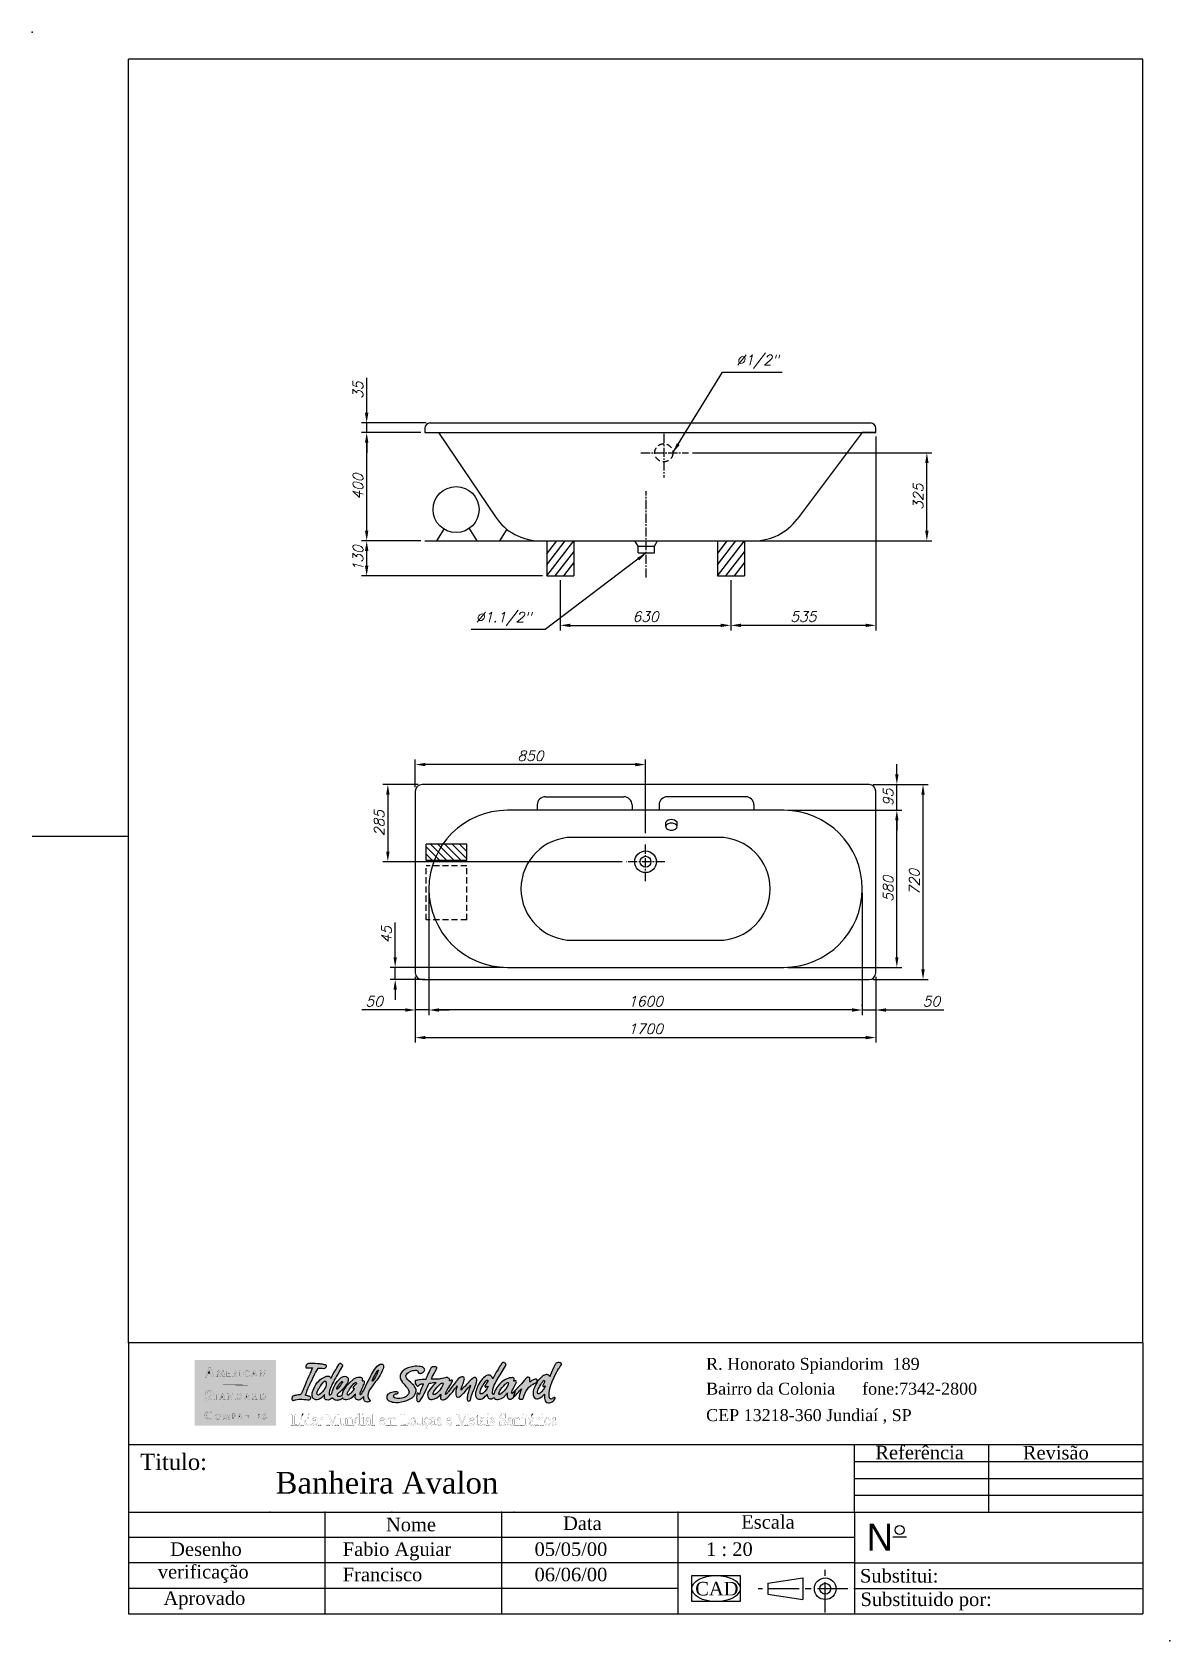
# Model space of a CAD drawing. Extents: x -6398 to -2198, y -3137 to 2803.
import ezdxf

# ---------------------------------------------------------------- set-up
doc = ezdxf.new("R2010")
doc.units = 0
doc.header["$LTSCALE"] = 45
doc.header["$MEASUREMENT"] = 0
for name, pattern in [('CENTER', [2, 1.25, -0.25, 0.25, -0.25]), ('CENTER2', [1.125, 0.75, -0.125, 0.125, -0.125]), ('DASHED', [0.75, 0.5, -0.25])]:
    doc.linetypes.add(name, pattern=pattern)
doc.layers.get('0').update_dxf_attribs({"linetype": 'CONTINUOUS'})
doc.layers.get('DEFPOINTS').update_dxf_attribs({"linetype": 'CONTINUOUS'})
for name, color, linetype in [('CAMADA_1', 7, 'CONTINUOUS'), ('CENTRO', 1, 'CENTER2'), ('ESTREITA', 1, 'CONTINUOUS'), ('FINA', 7, 'CONTINUOUS'), ('LARGA', 7, 'CONTINUOUS'), ('RAHMEN07', 5, 'CONTINUOUS'), ('TRACEJADA', 3, 'DASHED')]:
    doc.layers.add(name, color=color, linetype=linetype)
doc.styles.add('FA', font='TIMES.TTF')
doc.styles.add('FABIO', font='romans.shx', dxfattribs={"oblique": 15})
doc.dimstyles.new('FABIO_AGUIAR', dxfattribs={"dimscale": 15, "dimtxt": 2.5, "dimasz": 2.5, "dimexe": 1.25, "dimexo": 1, "dimgap": 0.9, "dimtad": 1, "dimtxsty": 'FABIO', "dimcen": 2.5, "dimclrt": 3, "dimazin": 3, "dimtfac": 1, "dimtmove": 0, "dimatfit": 3, "dimtolj": 1, "dimtzin": 0})

msp = doc.modelspace()

# ---------------------------------------------------------------- texts
at = {"layer": 'ESTREITA', "color": 3, "char_height": 37.5, "style": 'FABIO'}
for s, insert, attachment_point in [('\\A1;%%c1/2"', (-3799.254, 1561.531), 7), ('%%c1.1/2"', (-4555.431, 611.691), 9)]:
    msp.add_mtext(s, dxfattribs=dict(at, insert=insert, attachment_point=attachment_point))
at = {"layer": 'FINA', "style": 'FA'}
for s, height, p in [('R. Honorato Spiandorim  189', 44, (-3910.216, -2136.028)), ('Bairro da Colonia      fone:7342-2800', 44, (-3910.216, -2227.695)), ('CEP 13218-360 Jundiaí , SP', 44, (-3910.215, -2325.324)), ('Referência', 50, (-3285.561, -2466.418)), ('Revisão', 50, (-2740.887, -2467.049)), ('Titulo:', 60, (-5999.754, -2505.937)), ('Banheira Avalon', 80, (-5499.661, -2593.113)), ('Escala', 50, (-3780.551, -2722.787)), ('Nome', 50, (-5092.164, -2732.391)), ('Data', 50, (-4438.363, -2727.589)), ('Desenho', 50, (-5888.788, -2823.243)), ('Fabio Aguiar', 50, (-5251.77, -2823.243)), ('05/05/00', 50, (-4543.579, -2823.243)), ('1 : 20', 50, (-3910.185, -2823.243)), ('verificação', 50, (-5934.534, -2906.577)), ('Francisco', 50, (-5251.77, -2916.891)), ('06/06/00', 50, (-4543.579, -2916.891)), ('Substitui:', 50, (-3342.184, -2921.449)), ('Aprovado', 50, (-5913.42, -3003.968)), ('Substituido por:', 50, (-3340.35, -3008.284))]:
    msp.add_text(s, height=height, dxfattribs=at).set_placement(p)
at = {"layer": 'FINA'}
msp.add_text('N', height=100, dxfattribs=at).set_placement((-3317.212, -2804.318))

# ---------------------------------------------------------------- blocks, each defined once
blk = doc.blocks.new('*D8')
at = {"layer": 'DEFPOINTS', "color": 0}
for p in [(-4933.8, -520.1), (-4983.8, -669.9), (-4933.8, -807.4)]:
    blk.add_point(p, dxfattribs=at)
at = {"layer": 'ESTREITA', "color": 0}
for p, q in [((-4933.8, -535.1), (-4933.8, -826.2)), ((-4983.8, -684.9), (-4983.8, -826.2)), ((-5021.3, -807.4), (-5181.8, -807.4)), ((-4933.8, -807.4), (-4983.8, -807.4)), ((-4896.3, -807.4), (-4858.8, -807.4))]:
    blk.add_line(p, q, dxfattribs=at)
for points in [[(-5021.3, -801.2), (-5021.3, -813.7), (-4983.8, -807.4)], [(-4896.3, -801.2), (-4896.3, -813.7), (-4933.8, -807.4)]]:
    blk.add_solid(points, dxfattribs=at)
at = {"layer": 'ESTREITA', "color": 3, "insert": (-5135.7, -775.2), "char_height": 37.5, "attachment_point": 5, "style": 'FABIO'}
blk.add_mtext('\\A1;50', dxfattribs=at)
blk = doc.blocks.new('*D1')
at = {"layer": 'DEFPOINTS', "color": 0}
for p in [(-4983.8, -669.9), (-3283.8, -669.9), (-3283.8, -909.3)]:
    blk.add_point(p, dxfattribs=at)
at = {"layer": 'ESTREITA', "color": 0}
for p, q in [((-4983.8, -684.9), (-4983.8, -928)), ((-3283.8, -684.9), (-3283.8, -928)), ((-4946.3, -909.3), (-3321.3, -909.3))]:
    blk.add_line(p, q, dxfattribs=at)
for points in [[(-4946.3, -903), (-4946.3, -915.5), (-4983.8, -909.3)], [(-3321.3, -903), (-3321.3, -915.5), (-3283.8, -909.3)]]:
    blk.add_solid(points, dxfattribs=at)
at = {"layer": 'ESTREITA', "color": 3, "insert": (-4133.8, -877), "char_height": 37.5, "attachment_point": 5, "style": 'FABIO'}
blk.add_mtext('\\A1;1700', dxfattribs=at)
blk = doc.blocks.new('*D6')
at = {"layer": 'DEFPOINTS', "color": 0}
for p in [(-4983.8, 98.8), (-4983.8, 0.1), (-4133.8, -169.9)]:
    blk.add_point(p, dxfattribs=at)
at = {"layer": 'ESTREITA', "color": 0}
for p, q in [((-4983.8, 15.1), (-4983.8, 117.6)), ((-4171.3, 98.8), (-4946.3, 98.8)), ((-4133.8, -154.9), (-4133.8, 117.6))]:
    blk.add_line(p, q, dxfattribs=at)
for points in [[(-4946.3, 105.1), (-4946.3, 92.6), (-4983.8, 98.8)], [(-4171.3, 105.1), (-4171.3, 92.6), (-4133.8, 98.8)]]:
    blk.add_solid(points, dxfattribs=at)
at = {"layer": 'ESTREITA', "color": 3, "insert": (-4558.8, 131.1), "char_height": 37.5, "attachment_point": 5, "style": 'FABIO'}
blk.add_mtext('\\A1;850', dxfattribs=at)
blk = doc.blocks.new('*D7')
at = {"layer": 'DEFPOINTS', "color": 0}
for p in [(-4958.8, 25.1), (-5085.3, -259.9), (-4205.5, -259.9)]:
    blk.add_point(p, dxfattribs=at)
at = {"layer": 'ESTREITA', "color": 0}
for p, q in [((-4973.8, 25.1), (-5104, 25.1)), ((-5085.3, -12.4), (-5085.3, -222.4)), ((-4220.5, -259.9), (-5104, -259.9))]:
    blk.add_line(p, q, dxfattribs=at)
for points in [[(-5091.5, -12.4), (-5079, -12.4), (-5085.3, 25.1)], [(-5091.5, -222.4), (-5079, -222.4), (-5085.3, -259.9)]]:
    blk.add_solid(points, dxfattribs=at)
at = {"layer": 'ESTREITA', "color": 3, "insert": (-5117.5, -117.4), "char_height": 37.5, "attachment_point": 5, "rotation": 90, "style": 'FABIO'}
blk.add_mtext('\\A1;285', dxfattribs=at)
blk = doc.blocks.new('*D5')
at = {"layer": 'DEFPOINTS', "color": 0}
for p in [(-3308.8, 25.1), (-3206.1, 25.1), (-3623.8, -69.9)]:
    blk.add_point(p, dxfattribs=at)
at = {"layer": 'ESTREITA', "color": 0}
for p, q in [((-3206.1, 62.6), (-3206.1, 100.1)), ((-3293.8, 25.1), (-3187.4, 25.1)), ((-3206.1, -69.9), (-3206.1, 25.1)), ((-3608.8, -69.9), (-3187.4, -69.9)), ((-3206.1, -107.4), (-3206.1, -144.9))]:
    blk.add_line(p, q, dxfattribs=at)
for points in [[(-3212.4, 62.6), (-3199.9, 62.6), (-3206.1, 25.1)], [(-3212.4, -107.4), (-3199.9, -107.4), (-3206.1, -69.9)]]:
    blk.add_solid(points, dxfattribs=at)
at = {"layer": 'ESTREITA', "color": 3, "insert": (-3238.4, -22.4), "char_height": 37.5, "attachment_point": 5, "rotation": 90, "style": 'FABIO'}
blk.add_mtext('\\A1;95', dxfattribs=at)
blk = doc.blocks.new('*D3')
at = {"layer": 'DEFPOINTS', "color": 0}
for p in [(-3623.8, -69.9), (-3206.1, -69.9), (-3623.8, -649.9)]:
    blk.add_point(p, dxfattribs=at)
at = {"layer": 'ESTREITA', "color": 0}
for p, q in [((-3608.8, -69.9), (-3187.4, -69.9)), ((-3206.1, -612.4), (-3206.1, -107.4)), ((-3608.8, -649.9), (-3187.4, -649.9))]:
    blk.add_line(p, q, dxfattribs=at)
for points in [[(-3212.4, -107.4), (-3199.9, -107.4), (-3206.1, -69.9)], [(-3212.4, -612.4), (-3199.9, -612.4), (-3206.1, -649.9)]]:
    blk.add_solid(points, dxfattribs=at)
at = {"layer": 'ESTREITA', "color": 3, "insert": (-3238.4, -359.9), "char_height": 37.5, "attachment_point": 5, "rotation": 90, "style": 'FABIO'}
blk.add_mtext('\\A1;580', dxfattribs=at)
blk = doc.blocks.new('*D2')
at = {"layer": 'DEFPOINTS', "color": 0}
for p in [(-4933.8, -339.9), (-3333.8, -359.9), (-4933.8, -807.4)]:
    blk.add_point(p, dxfattribs=at)
at = {"layer": 'ESTREITA', "color": 0}
for p, q in [((-4933.8, -354.9), (-4933.8, -826.2)), ((-3333.8, -374.9), (-3333.8, -826.2)), ((-3371.3, -807.4), (-4896.3, -807.4))]:
    blk.add_line(p, q, dxfattribs=at)
for points in [[(-4896.3, -801.2), (-4896.3, -813.7), (-4933.8, -807.4)], [(-3371.3, -801.2), (-3371.3, -813.7), (-3333.8, -807.4)]]:
    blk.add_solid(points, dxfattribs=at)
at = {"layer": 'ESTREITA', "color": 3, "insert": (-4133.8, -775.2), "char_height": 37.5, "attachment_point": 5, "style": 'FABIO'}
blk.add_mtext('\\A1;1600', dxfattribs=at)
blk = doc.blocks.new('*D4')
at = {"layer": 'DEFPOINTS', "color": 0}
for p in [(-3308.8, 25.1), (-3109.5, 25.1), (-3308.8, -694.9)]:
    blk.add_point(p, dxfattribs=at)
at = {"layer": 'ESTREITA', "color": 0}
for p, q in [((-3293.8, 25.1), (-3090.7, 25.1)), ((-3109.5, -657.4), (-3109.5, -12.4)), ((-3293.8, -694.9), (-3090.7, -694.9))]:
    blk.add_line(p, q, dxfattribs=at)
for points in [[(-3115.7, -12.4), (-3103.2, -12.4), (-3109.5, 25.1)], [(-3115.7, -657.4), (-3103.2, -657.4), (-3109.5, -694.9)]]:
    blk.add_solid(points, dxfattribs=at)
at = {"layer": 'ESTREITA', "color": 3, "insert": (-3141.7, -334.9), "char_height": 37.5, "attachment_point": 5, "rotation": 90, "style": 'FABIO'}
blk.add_mtext('\\A1;720', dxfattribs=at)
blk = doc.blocks.new('*D9')
at = {"layer": 'DEFPOINTS', "color": 0}
for p in [(-5163.4, 1360.2), (-4948.8, 1325.2), (-4928.8, 1360.2)]:
    blk.add_point(p, dxfattribs=at)
at = {"layer": 'ESTREITA', "color": 0}
for p, q in [((-5163.4, 1397.7), (-5163.4, 1527.4)), ((-4943.8, 1360.2), (-5182.2, 1360.2)), ((-4963.8, 1325.2), (-5182.2, 1325.2)), ((-5163.4, 1325.2), (-5163.4, 1360.2)), ((-5163.4, 1287.7), (-5163.4, 1250.2))]:
    blk.add_line(p, q, dxfattribs=at)
for points in [[(-5169.7, 1397.7), (-5157.2, 1397.7), (-5163.4, 1360.2)], [(-5169.7, 1287.7), (-5157.2, 1287.7), (-5163.4, 1325.2)]]:
    blk.add_solid(points, dxfattribs=at)
at = {"layer": 'ESTREITA', "color": 3, "insert": (-5195.7, 1481.3), "char_height": 37.5, "attachment_point": 5, "rotation": 90, "style": 'FABIO'}
blk.add_mtext('\\A1;35', dxfattribs=at)
blk = doc.blocks.new('*D10')
at = {"layer": 'DEFPOINTS', "color": 0}
for p in [(-5163.4, 1325.2), (-4948.8, 1325.2), (-4948.8, 925.2)]:
    blk.add_point(p, dxfattribs=at)
at = {"layer": 'ESTREITA', "color": 0}
for p, q in [((-4963.8, 1325.2), (-5182.2, 1325.2)), ((-5163.4, 962.7), (-5163.4, 1287.7)), ((-4963.8, 925.2), (-5182.2, 925.2))]:
    blk.add_line(p, q, dxfattribs=at)
for points in [[(-5169.7, 1287.7), (-5157.2, 1287.7), (-5163.4, 1325.2)], [(-5169.7, 962.7), (-5157.2, 962.7), (-5163.4, 925.2)]]:
    blk.add_solid(points, dxfattribs=at)
at = {"layer": 'ESTREITA', "color": 3, "insert": (-5195.7, 1125.2), "char_height": 37.5, "attachment_point": 5, "rotation": 90, "style": 'FABIO'}
blk.add_mtext('\\A1;400', dxfattribs=at)
blk = doc.blocks.new('*D11')
at = {"layer": 'DEFPOINTS', "color": 0}
for p in [(-5163.4, 925.2), (-4948.8, 925.2), (-4498.8, 795.2)]:
    blk.add_point(p, dxfattribs=at)
at = {"layer": 'ESTREITA', "color": 0}
for p, q in [((-4963.8, 925.2), (-5182.2, 925.2)), ((-5163.4, 832.7), (-5163.4, 887.7)), ((-4513.8, 795.2), (-5182.2, 795.2))]:
    blk.add_line(p, q, dxfattribs=at)
for points in [[(-5169.7, 887.7), (-5157.2, 887.7), (-5163.4, 925.2)], [(-5169.7, 832.7), (-5157.2, 832.7), (-5163.4, 795.2)]]:
    blk.add_solid(points, dxfattribs=at)
at = {"layer": 'ESTREITA', "color": 3, "insert": (-5195.7, 860.2), "char_height": 37.5, "attachment_point": 5, "rotation": 90, "style": 'FABIO'}
blk.add_mtext('\\A1;130', dxfattribs=at)
blk = doc.blocks.new('*D12')
at = {"layer": 'DEFPOINTS', "color": 0}
for p in [(-4448.8, 795.2), (-3818.8, 795.2), (-3818.8, 612.9)]:
    blk.add_point(p, dxfattribs=at)
at = {"layer": 'ESTREITA', "color": 0}
for p, q in [((-4448.8, 780.2), (-4448.8, 594.1)), ((-3818.8, 780.2), (-3818.8, 594.1)), ((-4411.3, 612.9), (-3856.3, 612.9))]:
    blk.add_line(p, q, dxfattribs=at)
for points in [[(-4411.3, 619.1), (-4411.3, 606.6), (-4448.8, 612.9)], [(-3856.3, 619.1), (-3856.3, 606.6), (-3818.8, 612.9)]]:
    blk.add_solid(points, dxfattribs=at)
at = {"layer": 'ESTREITA', "color": 3, "insert": (-4133.8, 645.1), "char_height": 37.5, "attachment_point": 5, "style": 'FABIO'}
blk.add_mtext('\\A1;630', dxfattribs=at)
blk = doc.blocks.new('*D13')
at = {"layer": 'DEFPOINTS', "color": 0}
for p in [(-3283.8, 1325.2), (-3818.8, 795.2), (-3818.8, 612.9)]:
    blk.add_point(p, dxfattribs=at)
at = {"layer": 'ESTREITA', "color": 0}
for p, q in [((-3283.8, 1310.2), (-3283.8, 594.1)), ((-3818.8, 780.2), (-3818.8, 594.1)), ((-3321.3, 612.9), (-3781.3, 612.9))]:
    blk.add_line(p, q, dxfattribs=at)
for points in [[(-3781.3, 619.1), (-3781.3, 606.6), (-3818.8, 612.9)], [(-3321.3, 619.1), (-3321.3, 606.6), (-3283.8, 612.9)]]:
    blk.add_solid(points, dxfattribs=at)
at = {"layer": 'ESTREITA', "color": 3, "insert": (-3551.3, 645.1), "char_height": 37.5, "attachment_point": 5, "style": 'FABIO'}
blk.add_mtext('\\A1;535', dxfattribs=at)
blk = doc.blocks.new('*D14')
at = {"layer": 'DEFPOINTS', "color": 0}
for p in [(-3975.2, 1250.2), (-3095.3, 1250.2), (-3733.8, 925.2)]:
    blk.add_point(p, dxfattribs=at)
at = {"layer": 'ESTREITA', "color": 0}
for p, q in [((-3960.2, 1250.2), (-3076.5, 1250.2)), ((-3095.3, 962.7), (-3095.3, 1212.7)), ((-3718.8, 925.2), (-3076.5, 925.2))]:
    blk.add_line(p, q, dxfattribs=at)
for points in [[(-3101.5, 1212.7), (-3089, 1212.7), (-3095.3, 1250.2)], [(-3101.5, 962.7), (-3089, 962.7), (-3095.3, 925.2)]]:
    blk.add_solid(points, dxfattribs=at)
at = {"layer": 'ESTREITA', "color": 3, "insert": (-3127.5, 1087.7), "char_height": 37.5, "attachment_point": 5, "rotation": 90, "style": 'FABIO'}
blk.add_mtext('\\A1;325', dxfattribs=at)
blk = doc.blocks.new('*D15')
at = {"layer": 'DEFPOINTS', "color": 0}
for p in [(-3283.8, -669.9), (-3333.8, -807.4), (-3333.8, -807.4)]:
    blk.add_point(p, dxfattribs=at)
at = {"layer": 'ESTREITA', "color": 0}
for p, q in [((-3283.8, -684.9), (-3283.8, -826.2)), ((-3371.3, -807.4), (-3408.8, -807.4)), ((-3333.8, -792.4), (-3333.8, -788.7)), ((-3333.8, -807.4), (-3283.8, -807.4)), ((-3246.3, -807.4), (-3032.3, -807.4))]:
    blk.add_line(p, q, dxfattribs=at)
for points in [[(-3371.3, -801.2), (-3371.3, -813.7), (-3333.8, -807.4)], [(-3246.3, -801.2), (-3246.3, -813.7), (-3283.8, -807.4)]]:
    blk.add_solid(points, dxfattribs=at)
at = {"layer": 'ESTREITA', "color": 3, "insert": (-3078.3, -775.2), "char_height": 37.5, "attachment_point": 5, "style": 'FABIO'}
blk.add_mtext('\\A1;50', dxfattribs=at)
blk = doc.blocks.new('*D16')
at = {"layer": 'DEFPOINTS', "color": 0}
for p in [(-4643.8, -649.9), (-5058.2, -694.9), (-4933.8, -694.9)]:
    blk.add_point(p, dxfattribs=at)
at = {"layer": 'ESTREITA', "color": 0}
for p, q in [((-5058.2, -612.4), (-5058.2, -484.1)), ((-4658.8, -649.9), (-5076.9, -649.9)), ((-5058.2, -694.9), (-5058.2, -649.9)), ((-4948.8, -694.9), (-5076.9, -694.9)), ((-5058.2, -732.4), (-5058.2, -769.9))]:
    blk.add_line(p, q, dxfattribs=at)
for points in [[(-5064.4, -612.4), (-5051.9, -612.4), (-5058.2, -649.9)], [(-5064.4, -732.4), (-5051.9, -732.4), (-5058.2, -694.9)]]:
    blk.add_solid(points, dxfattribs=at)
at = {"layer": 'ESTREITA', "color": 3, "insert": (-5090.4, -529.5), "char_height": 37.5, "attachment_point": 5, "rotation": 90, "style": 'FABIO'}
blk.add_mtext('\\A1;45', dxfattribs=at)
blk = doc.blocks.new('CAD_DIEDRO')
at = {"layer": 'FINA', "color": 1, "linetype": 'CENTER'}
for p, q in [((251.8, -15.8), (251.8, 66.8)), ((293.5, 28.1), (128, 28.1))]:
    blk.add_line(p, q, dxfattribs=at)
at = {"layer": 'FINA'}
for p, q in [((145.7, 38.1), (210.2, 48.1)), ((145.7, 38.1), (145.7, 18.1)), ((210.2, 48.1), (210.2, 8.1)), ((145.7, 18.1), (210.2, 8.1))]:
    blk.add_line(p, q, dxfattribs=at)
for radius in [20, 10]:
    blk.add_circle((251.8, 28.1), radius, dxfattribs=at)
at = {"layer": 'RAHMEN07'}
blk.add_lwpolyline([(5.7, 52.5), (94.6, 52.5), (94.6, 4.4), (5.7, 4.4)], close=True, dxfattribs=at)
blk.add_ellipse((50.2, 28.4), major_axis=(-44.5, 0), ratio=0.54128, dxfattribs=at)
at = {"layer": 'FINA', "style": 'FA'}
blk.add_text('CAD', height=25, dxfattribs=at).set_placement((11.8, 15.7))

# ---------------------------------------------------------------- dimensions: what is measured, and where the dimension line sits
at = {"layer": 'ESTREITA'}
for base, p1, p2, angle, picture, middle in [((-5163.45, 1360.173), (-4948.81, 1325.173), (-4928.81, 1360.173), 90, '*D9', (-5195.7, 1481.311)), ((-5163.45, 1325.173), (-4948.81, 925.173), (-4948.81, 1325.173), 90, '*D10', (-5195.7, 1125.173)), ((-3095.283, 1250.173), (-3733.81, 925.173), (-3975.164, 1250.173), 90, '*D14', (-3127.533, 1087.673)), ((-5163.45, 925.173), (-4498.81, 795.173), (-4948.81, 925.173), 90, '*D11', (-5195.7, 860.173)), ((-4983.81, 98.849), (-4133.81, -169.926), (-4983.81, 0.074), 180, '*D6', (-4558.81, 131.099)), ((-3206.138, 25.074), (-3623.81, -69.926), (-3308.81, 25.074), 90, '*D5', (-3238.388, -22.426)), ((-5085.252, -259.926), (-4958.81, 25.074), (-4205.467, -259.926), 90, '*D7', (-5117.502, -117.426)), ((-3109.497, 25.074), (-3308.81, -694.926), (-3308.81, 25.074), 90, '*D4', (-3141.747, -334.926)), ((-3206.138, -69.926), (-3623.81, -649.926), (-3623.81, -69.926), 90, '*D3', (-3238.388, -359.926)), ((-4933.81, -807.413), (-3333.81, -359.926), (-4933.81, -339.923), 180, '*D2', (-4133.81, -775.163)), ((-3283.81, -909.295), (-4983.81, -669.926), (-3283.81, -669.926), 180, '*D1', (-4133.81, -877.045))]:
    dim = msp.add_linear_dim(base=base, p1=p1, p2=p2, angle=angle, dimstyle='FABIO_AGUIAR', dxfattribs=at)
    dim.commit()
    dim.dimension.update_dxf_attribs({"geometry": picture, "text_midpoint": middle})
for p1, picture, middle in [((-3283.81, 1325.173), '*D13', (-3551.31, 645.116)), ((-4448.81, 795.173), '*D12', (-4133.81, 645.116))]:
    dim = msp.add_linear_dim(base=(-3818.81, 612.866), p1=p1, p2=(-3818.81, 795.173), dimstyle='FABIO_AGUIAR', dxfattribs=at)
    dim.commit()
    dim.dimension.update_dxf_attribs({"geometry": picture, "text_midpoint": middle})
for base, p1, p2, angle, picture, middle in [((-4933.81, -807.413), (-4983.81, -669.926), (-4933.81, -520.075), 180, '*D8', (-5135.739, -807.413)), ((-5058.191, -694.926), (-4643.81, -649.926), (-4933.81, -694.926), 90, '*D16', (-5058.191, -529.505))]:
    dim = msp.add_linear_dim(base=base, p1=p1, p2=p2, angle=angle, dimstyle='FABIO_AGUIAR', dxfattribs=at)
    dim.commit()
    dim.dimension.update_dxf_attribs({"geometry": picture, "text_midpoint": middle, "dimtype": 160})
dim = msp.add_linear_dim(base=(-3333.81, -807.413), p1=(-3283.81, -669.926), p2=(-3333.81, -807.413), dimstyle='FABIO_AGUIAR', dxfattribs=at)
dim.commit()
dim.dimension.update_dxf_attribs({"geometry": '*D15', "text_midpoint": (-3078.325, -807.413), "dimtype": 160})

# ---------------------------------------------------------------- hatches: boundary and pattern name
at = {"linetype": 'CONTINUOUS'}
h = msp.add_hatch(color=5, dxfattribs=at)
h.paths.add_polyline_path([(-5295.871, -2199.635), (-5298.592, -2206.588), (-5300.709, -2213.542), (-5301.918, -2220.193), (-5301.918, -2226.239), (-5301.615, -2227.751), (-5301.01, -2228.96), (-5300.104, -2229.263), (-5298.592, -2228.96), (-5296.476, -2227.449), (-5294.662, -2225.937), (-5293.15, -2224.123), (-5291.941, -2221.704), (-5291.034, -2218.681), (-5289.522, -2213.542), (-5287.708, -2208.1), (-5286.197, -2202.657), (-5285.593, -2201.449), (-5284.685, -2199.635), (-5283.779, -2197.519), (-5282.267, -2195.1), (-5279.546, -2189.96), (-5277.732, -2186.635), (-5272.29, -2179.379), (-5265.336, -2171.519), (-5261.407, -2168.192), (-5257.476, -2164.868), (-5253.244, -2162.449), (-5248.708, -2160.635), (-5243.872, -2159.728), (-5239.035, -2160.332), (-5235.104, -2163.054), (-5232.081, -2167.286), (-5231.175, -2171.519), (-5231.778, -2176.356), (-5233.592, -2181.193), (-5235.709, -2186.333), (-5238.732, -2191.17), (-5241.452, -2195.403), (-5244.174, -2199.03), (-5246.592, -2202.053), (-5247.802, -2203.263), (-5249.616, -2205.379), (-5252.034, -2208.1), (-5254.755, -2210.82), (-5257.476, -2213.542), (-5259.895, -2215.96), (-5261.709, -2217.773), (-5262.918, -2218.681), (-5265.638, -2220.797), (-5268.36, -2223.216), (-5270.476, -2225.332), (-5271.686, -2226.541), (-5272.29, -2227.751), (-5272.894, -2228.96), (-5272.894, -2230.169), (-5272.29, -2231.681), (-5270.476, -2233.495), (-5267.755, -2233.797), (-5264.732, -2233.495), (-5261.709, -2232.891), (-5259.29, -2231.983), (-5256.569, -2231.378), (-5254.755, -2230.774), (-5253.848, -2230.472), (-5253.545, -2229.564), (-5253.244, -2226.843), (-5252.639, -2223.518), (-5251.732, -2220.495), (-5251.128, -2218.983), (-5250.825, -2217.472), (-5250.22, -2216.263), (-5249.918, -2215.053), (-5246.895, -2209.007), (-5243.266, -2203.565), (-5239.337, -2198.123), (-5235.104, -2192.681), (-5225.43, -2182.704), (-5214.849, -2173.333), (-5210.314, -2169.705), (-5205.779, -2166.984), (-5200.941, -2164.565), (-5195.802, -2163.355), (-5191.267, -2163.054), (-5185.825, -2163.658), (-5183.105, -2164.565), (-5181.29, -2165.774), (-5180.081, -2167.286), (-5179.779, -2169.705), (-5180.081, -2170.914), (-5180.383, -2172.123), (-5180.686, -2173.03), (-5180.686, -2174.542), (-5180.383, -2175.448), (-5179.174, -2176.658), (-5178.267, -2176.658), (-5177.058, -2176.356), (-5175.365, -2175.509), (-5173.473, -2176.14), (-5172.173, -2178.09), (-5172.523, -2180.89), (-5173.127, -2184.518), (-5174.337, -2188.449), (-5175.849, -2192.681), (-5177.663, -2196.914), (-5178.872, -2200.843), (-5180.383, -2203.565), (-5180.988, -2205.076), (-5182.5, -2208.402), (-5184.011, -2211.727), (-5185.523, -2215.053), (-5187.034, -2218.379), (-5187.639, -2219.89), (-5188.244, -2221.704), (-5188.547, -2223.518), (-5188.547, -2225.332), (-5188.244, -2226.541), (-5187.337, -2227.146), (-5186.128, -2226.843), (-5184.919, -2226.239), (-5181.895, -2223.216), (-5178.872, -2218.983), (-5176.151, -2214.449), (-5174.337, -2210.82), (-5167.686, -2197.82), (-5161.035, -2184.518), (-5154.383, -2171.216), (-5147.733, -2158.216), (-5145.011, -2153.077), (-5141.988, -2147.333), (-5138.361, -2140.984), (-5134.128, -2134.635), (-5129.593, -2128.286), (-5124.756, -2122.844), (-5119.616, -2118.612), (-5114.175, -2115.588), (-5111.151, -2114.682), (-5108.128, -2114.682), (-5105.105, -2115.286), (-5102.989, -2117.1), (-5101.477, -2120.426), (-5101.175, -2124.355), (-5101.779, -2127.984), (-5102.989, -2132.217), (-5106.012, -2140.379), (-5109.64, -2148.239), (-5113.57, -2155.798), (-5118.105, -2163.054), (-5119.616, -2165.472), (-5122.338, -2169.1), (-5125.965, -2173.937), (-5130.501, -2179.681), (-5139.872, -2192.076), (-5148.337, -2203.565), (-5152.57, -2209.913), (-5155.895, -2216.263), (-5158.012, -2222.913), (-5158.918, -2230.169), (-5158.616, -2233.797), (-5158.012, -2238.03), (-5156.802, -2242.262), (-5154.383, -2245.285), (-5153.779, -2245.588), (-5153.174, -2246.192), (-5152.57, -2246.495), (-5151.661, -2246.95), (-5150.554, -2248.611), (-5151.058, -2250.123), (-5151.541, -2251.574), (-5152.267, -2251.937), (-5152.872, -2252.541), (-5156.5, -2254.658), (-5160.733, -2255.262), (-5164.965, -2254.355), (-5168.593, -2252.541), (-5171.012, -2250.728), (-5172.523, -2248.308), (-5173.43, -2245.588), (-5174.035, -2242.262), (-5174.337, -2239.844), (-5174.337, -2237.728), (-5174.715, -2235.083), (-5175.546, -2235.914), (-5177.36, -2238.03), (-5180.081, -2240.448), (-5182.197, -2242.565), (-5183.559, -2243.925), (-5184.919, -2244.379), (-5185.523, -2244.984), (-5189.15, -2246.798), (-5193.383, -2247.704), (-5197.616, -2247.402), (-5201.849, -2245.588), (-5202.756, -2244.681), (-5203.964, -2243.471), (-5204.872, -2241.657), (-5205.477, -2239.844), (-5206.08, -2239.239), (-5205.477, -2238.03), (-5205.181, -2225.037), (-5207.592, -2227.449), (-5210.011, -2230.169), (-5212.732, -2232.891), (-5217.569, -2237.728), (-5222.407, -2241.356), (-5227.546, -2244.379), (-5233.592, -2246.192), (-5237.523, -2246.798), (-5241.755, -2247.099), (-5245.685, -2246.192), (-5249.011, -2244.076), (-5249.918, -2243.169), (-5250.825, -2242.565), (-5251.429, -2241.657), (-5252.034, -2241.053), (-5252.337, -2241.053), (-5253.848, -2242.565), (-5254.755, -2243.471), (-5255.965, -2244.076), (-5257.778, -2244.984), (-5259.592, -2245.89), (-5261.104, -2246.495), (-5263.825, -2247.099), (-5266.848, -2248.007), (-5269.871, -2248.611), (-5271.686, -2248.913), (-5275.616, -2248.611), (-5279.243, -2247.704), (-5283.174, -2245.89), (-5286.197, -2243.471), (-5287.407, -2242.565), (-5288.313, -2241.356), (-5289.22, -2240.448), (-5289.462, -2240.206), (-5290.732, -2241.053), (-5291.639, -2241.657), (-5292.847, -2242.565), (-5297.383, -2244.984), (-5301.615, -2246.798), (-5306.151, -2247.704), (-5310.685, -2247.402), (-5314.313, -2246.495), (-5317.034, -2244.984), (-5318.546, -2242.262), (-5319.15, -2238.634), (-5319.15, -2235.309), (-5318.848, -2231.681), (-5318.848, -2228.96), (-5318.848, -2227.751), (-5320.359, -2229.263), (-5321.871, -2231.076), (-5323.685, -2232.891), (-5327.616, -2237.123), (-5330.336, -2239.844), (-5333.662, -2242.262), (-5337.592, -2244.379), (-5341.825, -2245.89), (-5345.755, -2246.798), (-5351.196, -2246.495), (-5356.336, -2244.984), (-5358.755, -2243.471), (-5360.872, -2241.657), (-5362.382, -2239.844), (-5363.592, -2237.425), (-5364.499, -2233.495), (-5364.801, -2228.96), (-5364.801, -2224.727), (-5364.196, -2221.402), (-5361.173, -2211.123), (-5356.639, -2200.542), (-5351.196, -2190.565), (-5344.545, -2181.798), (-5340.615, -2177.565), (-5336.383, -2173.635), (-5331.848, -2169.705), (-5327.01, -2166.681), (-5321.871, -2163.96), (-5316.731, -2161.542), (-5311.29, -2160.03), (-5305.546, -2159.123), (-5303.732, -2159.123), (-5301.918, -2159.728), (-5300.406, -2160.635), (-5298.894, -2161.845), (-5297.686, -2163.355), (-5296.476, -2165.169), (-5295.569, -2166.984), (-5295.267, -2167.588), (-5294.964, -2167.286), (-5294.36, -2166.077), (-5293.453, -2163.96), (-5292.244, -2161.542), (-5289.22, -2155.495), (-5285.593, -2148.844), (-5284.988, -2147.938), (-5284.08, -2146.425), (-5282.871, -2144.31), (-5281.36, -2141.588), (-5277.732, -2135.542), (-5273.802, -2128.891), (-5269.871, -2122.542), (-5266.244, -2116.798), (-5265.035, -2114.682), (-5263.825, -2112.868), (-5262.857, -2110.933), (-5261.407, -2111.659), (-5260.499, -2111.961), (-5258.685, -2112.868), (-5257.174, -2113.774), (-5255.662, -2115.286), (-5253.848, -2117.1), (-5252.941, -2118.007), (-5252.337, -2118.914), (-5251.43, -2119.821), (-5252.337, -2121.635), (-5261.104, -2136.449), (-5270.173, -2152.17), (-5274.709, -2159.728), (-5278.337, -2166.379), (-5281.662, -2171.821), (-5283.779, -2175.751), (-5286.499, -2180.589), (-5289.522, -2186.333), (-5292.546, -2192.681)])
h.paths.add_polyline_path([(-5143.198, -2178.17), (-5143.198, -2176.658), (-5142.291, -2173.937), (-5141.384, -2171.216), (-5140.477, -2169.402), (-5138.965, -2166.379), (-5137.151, -2162.449), (-5135.035, -2158.216), (-5132.616, -2153.681), (-5129.895, -2149.147), (-5127.477, -2145.216), (-5125.058, -2141.588), (-5122.639, -2139.17), (-5121.733, -2138.262), (-5120.522, -2137.054), (-5119.616, -2137.054), (-5119.919, -2137.658), (-5120.524, -2139.774), (-5121.733, -2142.798), (-5123.245, -2146.124), (-5124.756, -2149.448), (-5126.268, -2152.775), (-5127.477, -2155.495), (-5128.384, -2157.309), (-5131.105, -2162.449), (-5134.128, -2167.891), (-5137.755, -2173.03), (-5142.291, -2177.565)], flags=16)
h.paths.add_polyline_path([(-5202.453, -2188.449), (-5203.663, -2189.658), (-5205.779, -2191.774), (-5207.895, -2193.89), (-5210.011, -2196.007), (-5211.22, -2197.519), (-5212.732, -2199.03), (-5213.639, -2200.542), (-5213.942, -2202.053), (-5213.639, -2203.263), (-5212.732, -2203.866), (-5211.825, -2204.17), (-5209.956, -2204.636), (-5209.221, -2206.845), (-5210.616, -2208.704), (-5213.034, -2212.03), (-5216.662, -2216.565), (-5220.593, -2220.797), (-5223.616, -2223.82), (-5225.43, -2225.332), (-5227.546, -2227.146), (-5230.77, -2229.564), (-5232.385, -2229.564), (-5233.29, -2228.658), (-5234.123, -2227.824), (-5234.499, -2225.937), (-5234.944, -2223.715), (-5234.198, -2221.1), (-5233.29, -2218.681), (-5232.081, -2216.565), (-5231.113, -2214.145), (-5229.662, -2212.333), (-5228.151, -2209.913), (-5226.639, -2207.496), (-5223.313, -2202.657), (-5220.593, -2199.03), (-5217.872, -2195.704), (-5214.244, -2191.472), (-5210.314, -2186.937), (-5206.686, -2183.913), (-5206.081, -2183.612), (-5204.721, -2182.704), (-5203.964, -2182.704), (-5202.384, -2182.309), (-5201.546, -2184.82), (-5201.546, -2186.03), (-5201.546, -2187.087)], flags=16)
h.paths.add_polyline_path([(-5252.639, -2180.589), (-5252.941, -2182.402), (-5253.545, -2184.518), (-5254.755, -2186.333), (-5255.965, -2188.147), (-5257.174, -2189.658), (-5258.988, -2192.076), (-5260.801, -2194.495), (-5263.221, -2197.216), (-5267.755, -2202.657), (-5271.383, -2206.286), (-5271.988, -2206.89), (-5272.592, -2207.496), (-5273.197, -2206.89), (-5273.197, -2204.17), (-5272.29, -2201.146), (-5270.779, -2198.123), (-5269.267, -2196.007), (-5268.662, -2194.797), (-5267.453, -2192.983), (-5265.638, -2190.565), (-5263.523, -2187.844), (-5259.29, -2182.704), (-5254.673, -2179.077), (-5253.395, -2179.077)], flags=16)
h.paths.add_polyline_path([(-5312.499, -2192.983), (-5313.708, -2197.216), (-5315.825, -2201.449), (-5318.546, -2205.681), (-5322.173, -2211.123), (-5327.01, -2217.472), (-5332.15, -2223.518), (-5337.592, -2227.751), (-5341.22, -2229.263), (-5343.941, -2228.658), (-5346.057, -2226.541), (-5346.964, -2222.913), (-5346.359, -2217.773), (-5343.941, -2212.03), (-5340.917, -2206.588), (-5338.197, -2202.053), (-5336.686, -2199.635), (-5334.872, -2196.914), (-5332.755, -2193.588), (-5330.034, -2190.263), (-5324.895, -2183.612), (-5318.925, -2178.306), (-5315.724, -2177.666), (-5314.615, -2178.775), (-5313.708, -2180.89), (-5313.104, -2184.216), (-5312.801, -2186.937), (-5312.499, -2188.449)], flags=16)
msp.add_hatch(color=5, dxfattribs=at).paths.add_polyline_path([(-5007.454, -2220.495), (-5008.058, -2223.518), (-5009.268, -2226.239), (-5011.082, -2228.96), (-5017.431, -2234.099), (-5024.989, -2237.728), (-5033.454, -2240.146), (-5041.617, -2241.356), (-5045.547, -2241.657), (-5050.384, -2241.657), (-5055.221, -2241.053), (-5059.453, -2239.542), (-5061.57, -2238.332), (-5062.78, -2236.82), (-5063.989, -2234.403), (-5063.989, -2231.681), (-5063.082, -2230.169), (-5061.873, -2228.658), (-5060.059, -2227.146), (-5057.595, -2225.504), (-5055.221, -2225.029), (-5053.105, -2224.727), (-5051.291, -2224.426), (-5049.477, -2223.518), (-5048.268, -2222.309), (-5047.36, -2220.797), (-5047.059, -2220.193), (-5047.36, -2219.588), (-5047.965, -2218.983), (-5048.873, -2218.681), (-5052.5, -2217.773), (-5056.733, -2217.472), (-5061.267, -2217.773), (-5065.803, -2218.379), (-5070.64, -2219.286), (-5074.872, -2220.495), (-5078.803, -2222.309), (-5082.128, -2224.123), (-5085.151, -2226.541), (-5087.268, -2229.263), (-5088.476, -2232.286), (-5089.082, -2235.914), (-5089.082, -2241.053), (-5087.57, -2244.984), (-5084.547, -2248.308), (-5080.012, -2251.03), (-5074.57, -2253.448), (-5068.826, -2254.96), (-5063.082, -2255.867), (-5056.128, -2256.472), (-5045.849, -2256.169), (-5034.664, -2254.658), (-5023.78, -2252.239), (-5015.012, -2249.518), (-5004.733, -2244.984), (-4995.664, -2239.542), (-4991.733, -2236.216), (-4988.408, -2232.286), (-4985.385, -2227.751), (-4982.966, -2222.611), (-4981.757, -2218.681), (-4981.152, -2214.449), (-4981.152, -2210.519), (-4982.059, -2206.286), (-4983.873, -2201.449), (-4986.291, -2197.216), (-4989.012, -2193.286), (-4992.641, -2189.658), (-5000.501, -2182.704), (-5009.268, -2175.448), (-5012.594, -2172.123), (-5015.617, -2168.192), (-5017.733, -2163.355), (-5018.338, -2158.821), (-5017.431, -2154.891), (-5015.314, -2151.565), (-5012.291, -2148.239), (-5008.663, -2145.821), (-5000.803, -2141.588), (-4993.849, -2139.17), (-4988.71, -2137.96), (-4982.966, -2137.356), (-4980.245, -2137.658), (-4978.129, -2138.263), (-4976.012, -2139.17), (-4974.803, -2140.984), (-4973.896, -2143.402), (-4973.292, -2145.518), (-4972.083, -2147.03), (-4970.269, -2148.239), (-4968.757, -2148.844), (-4966.943, -2149.147), (-4965.129, -2149.147), (-4963.315, -2148.844), (-4961.803, -2148.542), (-4959.989, -2147.938), (-4958.176, -2147.333), (-4956.966, -2146.728), (-4954.85, -2145.216), (-4953.036, -2143.402), (-4951.222, -2141.286), (-4950.013, -2139.17), (-4949.106, -2135.542), (-4950.013, -2132.217), (-4951.827, -2129.495), (-4954.85, -2127.077), (-4957.873, -2125.565), (-4961.501, -2124.658), (-4965.431, -2123.752), (-4969.664, -2123.449), (-4977.826, -2123.146), (-4983.873, -2123.146), (-4995.361, -2124.658), (-5006.245, -2127.379), (-5011.686, -2129.193), (-5016.524, -2131.309), (-5021.361, -2134.031), (-5025.896, -2137.054), (-5029.221, -2139.774), (-5032.245, -2142.495), (-5034.664, -2145.821), (-5036.78, -2149.147), (-5038.291, -2152.775), (-5039.198, -2157.007), (-5039.5, -2161.24), (-5039.5, -2165.774), (-5038.593, -2169.705), (-5037.082, -2173.635), (-5035.268, -2177.262), (-5032.85, -2180.89), (-5032.245, -2181.495), (-5031.338, -2182.704), (-5030.431, -2183.913), (-5028.919, -2185.426), (-5025.594, -2189.356), (-5021.965, -2193.286), (-5018.338, -2197.519), (-5015.012, -2201.146), (-5012.594, -2204.17), (-5011.385, -2205.681), (-5008.663, -2211.425), (-5007.152, -2217.472)])
h = msp.add_hatch(color=5, dxfattribs=at)
h.paths.add_polyline_path([(-4846.92, -2177.867), (-4846.617, -2176.053), (-4847.222, -2174.844), (-4848.13, -2174.239), (-4850.548, -2174.239), (-4851.153, -2174.542), (-4851.454, -2174.542), (-4853.873, -2175.751), (-4855.385, -2176.356), (-4856.594, -2176.356), (-4857.199, -2175.146), (-4857.199, -2174.542), (-4857.199, -2173.937), (-4857.199, -2173.03), (-4856.896, -2172.425), (-4857.502, -2170.309), (-4859.013, -2168.192), (-4861.129, -2166.681), (-4863.245, -2165.472), (-4865.06, -2164.868), (-4866.572, -2164.565), (-4868.385, -2164.565), (-4869.897, -2164.565), (-4873.222, -2165.169), (-4878.665, -2166.379), (-4884.711, -2167.891), (-4890.455, -2169.1), (-4892.571, -2169.402), (-4895.292, -2170.007), (-4898.315, -2170.309), (-4901.036, -2170.309), (-4908.292, -2170.309), (-4915.85, -2170.309), (-4919.176, -2170.309), (-4921.897, -2170.309), (-4923.71, -2170.309), (-4924.315, -2170.309), (-4924.013, -2169.705), (-4923.408, -2167.891), (-4922.803, -2165.472), (-4921.594, -2163.054), (-4920.083, -2160.03), (-4917.664, -2155.193), (-4914.64, -2149.752), (-4911.92, -2144.914), (-4910.408, -2141.891), (-4908.594, -2138.565), (-4907.083, -2135.24), (-4905.571, -2131.914), (-4904.361, -2129.193), (-4904.361, -2127.077), (-4905.571, -2125.867), (-4908.292, -2124.961), (-4910.711, -2124.658), (-4914.943, -2124.658), (-4917.059, -2124.658), (-4919.176, -2124.658), (-4920.385, -2124.961), (-4921.292, -2124.961), (-4923.408, -2125.867), (-4924.92, -2127.681), (-4926.432, -2129.798), (-4927.943, -2132.821), (-4930.059, -2137.356), (-4932.78, -2143.1), (-4935.803, -2149.448), (-4938.524, -2155.798), (-4941.245, -2161.845), (-4943.361, -2166.681), (-4944.268, -2168.495), (-4944.873, -2170.007), (-4945.477, -2170.914), (-4945.477, -2171.216), (-4946.083, -2171.216), (-4947.594, -2171.216), (-4949.71, -2171.519), (-4952.431, -2171.519), (-4958.78, -2172.123), (-4964.826, -2172.425), (-4968.757, -2173.03), (-4974.501, -2173.937), (-4977.524, -2174.542), (-4980.245, -2175.146), (-4982.362, -2175.448), (-4983.571, -2176.053), (-4984.477, -2177.262), (-4984.78, -2179.379), (-4984.477, -2181.798), (-4984.175, -2183.913), (-4982.664, -2187.239), (-4980.85, -2191.17), (-4978.129, -2194.193), (-4975.106, -2196.007), (-4973.594, -2196.007), (-4972.989, -2195.704), (-4972.083, -2195.1), (-4969.361, -2192.681), (-4967.245, -2190.565), (-4965.733, -2189.356), (-4963.315, -2188.449), (-4961.199, -2188.147), (-4958.78, -2187.844), (-4956.664, -2187.844), (-4954.547, -2187.844), (-4953.593, -2188.48), (-4954.547, -2190.867), (-4955.756, -2193.588), (-4957.268, -2196.611), (-4960.593, -2204.17), (-4964.222, -2212.936), (-4966.036, -2217.472), (-4967.547, -2222.309), (-4968.455, -2224.123), (-4968.757, -2225.635), (-4969.361, -2226.843), (-4969.361, -2227.146), (-4970.873, -2225.635), (-4970.873, -2225.029), (-4971.175, -2224.727), (-4972.083, -2223.82), (-4973.594, -2222.611), (-4975.106, -2222.006), (-4976.617, -2222.611), (-4977.221, -2223.518), (-4977.826, -2224.727), (-4978.129, -2225.635), (-4978.129, -2226.541), (-4978.734, -2231.983), (-4979.036, -2238.332), (-4978.734, -2244.681), (-4977.826, -2249.518), (-4976.919, -2251.635), (-4975.408, -2252.844), (-4973.594, -2253.146), (-4971.175, -2253.146), (-4969.361, -2252.844), (-4967.849, -2252.239), (-4966.64, -2251.332), (-4965.431, -2249.821), (-4963.013, -2246.192), (-4960.593, -2242.565), (-4958.477, -2238.634), (-4956.362, -2234.705), (-4955.153, -2232.588), (-4953.943, -2229.867), (-4952.431, -2226.541), (-4950.617, -2222.913), (-4946.686, -2215.053), (-4942.757, -2206.588), (-4939.129, -2198.728), (-4936.106, -2192.38), (-4934.896, -2189.658), (-4933.99, -2187.844), (-4933.193, -2185.854), (-4929.757, -2185.426), (-4926.13, -2184.821), (-4921.897, -2184.216), (-4916.152, -2183.31), (-4911.315, -2183.007), (-4907.687, -2182.402), (-4906.478, -2182.402), (-4907.083, -2183.007), (-4908.292, -2184.518), (-4910.408, -2186.635), (-4913.129, -2189.356), (-4919.176, -2195.704), (-4924.92, -2202.053), (-4930.361, -2208.402), (-4934.292, -2214.75), (-4936.106, -2217.773), (-4937.315, -2221.1), (-4938.223, -2224.727), (-4938.524, -2228.658), (-4938.223, -2233.495), (-4936.71, -2238.03), (-4933.99, -2241.657), (-4930.059, -2244.076), (-4926.13, -2245.285), (-4921.897, -2245.588), (-4917.664, -2244.984), (-4913.431, -2243.471), (-4904.966, -2239.542), (-4897.71, -2234.402), (-4894.687, -2231.681), (-4891.967, -2228.96), (-4890.758, -2228.053), (-4889.85, -2227.146), (-4889.245, -2226.541), (-4888.943, -2226.239), (-4889.245, -2227.449), (-4889.85, -2230.472), (-4890.455, -2234.099), (-4891.059, -2237.425), (-4891.059, -2241.053), (-4889.85, -2244.076), (-4887.431, -2246.192), (-4883.804, -2247.099), (-4880.175, -2247.099), (-4876.548, -2246.192), (-4873.222, -2244.681), (-4869.897, -2242.565), (-4863.85, -2237.425), (-4858.408, -2231.983), (-4854.781, -2227.751), (-4850.246, -2222.309), (-4845.711, -2216.867), (-4841.78, -2211.727), (-4837.549, -2205.983), (-4833.618, -2200.843), (-4831.804, -2198.426), (-4830.595, -2196.611), (-4829.146, -2194.681), (-4829.687, -2196.309), (-4829.99, -2197.82), (-4830.595, -2199.635), (-4831.804, -2204.17), (-4833.013, -2208.402), (-4834.223, -2214.146), (-4834.827, -2220.495), (-4834.525, -2226.843), (-4833.013, -2232.588), (-4831.804, -2234.705), (-4829.99, -2236.216), (-4828.176, -2236.82), (-4826.059, -2237.123), (-4821.223, -2235.914), (-4816.688, -2233.193), (-4813.06, -2230.169), (-4809.13, -2226.239), (-4805.502, -2222.611), (-4802.478, -2219.286), (-4796.13, -2211.727), (-4788.874, -2202.96), (-4785.548, -2199.03), (-4783.129, -2196.007), (-4781.315, -2193.89), (-4780.711, -2192.983), (-4780.711, -2193.89), (-4781.014, -2195.1), (-4781.92, -2198.123), (-4783.129, -2202.053), (-4784.641, -2206.89), (-4787.665, -2217.169), (-4790.385, -2226.239), (-4790.688, -2227.751), (-4790.99, -2230.169), (-4791.595, -2233.193), (-4791.897, -2236.518), (-4792.199, -2239.844), (-4792.501, -2243.169), (-4792.199, -2245.89), (-4791.595, -2248.007), (-4789.781, -2250.123), (-4787.06, -2251.332), (-4784.339, -2250.728), (-4781.92, -2248.913), (-4780.409, -2246.192), (-4779.502, -2242.867), (-4778.595, -2239.239), (-4777.991, -2236.216), (-4777.688, -2235.309), (-4777.083, -2233.495), (-4776.177, -2231.378), (-4774.967, -2228.355), (-4772.246, -2221.1), (-4768.921, -2212.634), (-4765.595, -2204.472), (-4762.875, -2196.611), (-4761.362, -2193.588), (-4760.455, -2190.867), (-4759.548, -2188.751), (-4759.246, -2187.239), (-4757.734, -2182.1), (-4756.828, -2177.262), (-4756.525, -2172.728), (-4757.432, -2168.495), (-4758.642, -2166.984), (-4760.153, -2165.774), (-4761.967, -2164.868), (-4764.084, -2164.565), (-4766.804, -2164.868), (-4769.223, -2165.774), (-4771.641, -2167.286), (-4774.06, -2168.797), (-4774.967, -2169.705), (-4776.781, -2171.519), (-4778.897, -2173.635), (-4781.014, -2175.751), (-4785.851, -2180.589), (-4789.176, -2184.216), (-4794.921, -2190.263), (-4801.269, -2197.216), (-4804.292, -2200.24), (-4806.711, -2202.96), (-4809.13, -2205.379), (-4810.641, -2206.89), (-4812.153, -2208.402), (-4813.362, -2209.611), (-4814.571, -2210.821), (-4814.571, -2207.496), (-4814.571, -2206.89), (-4814.571, -2206.588), (-4814.571, -2206.286), (-4814.269, -2205.681), (-4813.362, -2202.96), (-4811.851, -2199.03), (-4810.037, -2194.193), (-4807.92, -2189.053), (-4806.106, -2183.612), (-4804.595, -2178.17), (-4803.386, -2173.635), (-4802.781, -2169.705), (-4803.386, -2166.379), (-4805.2, -2163.658), (-4808.223, -2162.449), (-4811.851, -2162.146), (-4814.571, -2162.751), (-4816.99, -2163.658), (-4819.106, -2164.565), (-4821.223, -2166.077), (-4825.153, -2169.705), (-4829.083, -2174.239), (-4830.293, -2175.751), (-4832.106, -2177.867), (-4834.223, -2180.589), (-4836.339, -2183.612), (-4841.78, -2190.263), (-4847.827, -2197.82), (-4853.873, -2205.681), (-4859.316, -2212.634), (-4861.431, -2215.658), (-4863.548, -2218.379), (-4865.362, -2220.495), (-4866.977, -2222.917), (-4868.99, -2225.332), (-4870.501, -2226.541), (-4872.138, -2227.196), (-4872.885, -2225.706), (-4871.711, -2221.402), (-4869.595, -2216.867), (-4868.385, -2214.75), (-4867.478, -2212.936), (-4866.573, -2211.427), (-4865.966, -2210.216), (-4865.362, -2209.31), (-4864.455, -2207.797), (-4863.245, -2205.681), (-4860.222, -2200.843), (-4856.594, -2195.403), (-4853.269, -2189.658), (-4850.246, -2184.518), (-4848.13, -2180.286)])
h.paths.add_polyline_path([(-4903.757, -2199.937), (-4897.408, -2193.588), (-4889.245, -2186.635), (-4888.036, -2186.03), (-4887.129, -2185.426), (-4885.92, -2185.123), (-4884.711, -2184.821), (-4882.311, -2184.341), (-4881.083, -2186.181), (-4881.083, -2189.053), (-4881.688, -2191.472), (-4882.897, -2194.193), (-4884.408, -2196.914), (-4887.431, -2201.751), (-4889.548, -2205.076), (-4893.781, -2210.82), (-4899.222, -2217.169), (-4905.571, -2222.913), (-4911.92, -2226.843), (-4914.036, -2227.449), (-4916.152, -2227.751), (-4917.664, -2227.146), (-4918.571, -2225.332), (-4918.571, -2222.913), (-4917.966, -2220.797), (-4916.757, -2218.379), (-4915.245, -2215.96), (-4909.501, -2207.193)], flags=16)
h = msp.add_hatch(color=5, dxfattribs=at)
h.paths.add_polyline_path([(-4564.247, -2200.542), (-4557.898, -2194.797), (-4555.782, -2192.983), (-4553.061, -2191.17), (-4550.34, -2189.356), (-4548.526, -2188.449), (-4545.201, -2186.937), (-4541.572, -2185.426), (-4538.549, -2183.913), (-4537.038, -2183.007), (-4535.527, -2181.193), (-4534.015, -2178.17), (-4533.41, -2175.146), (-4533.712, -2172.425), (-4534.921, -2171.216), (-4536.735, -2170.611), (-4538.852, -2170.309), (-4540.968, -2170.611), (-4545.201, -2172.123), (-4548.224, -2173.333), (-4550.643, -2174.542), (-4553.666, -2176.053), (-4556.387, -2177.565), (-4558.805, -2179.379), (-4559.713, -2180.286), (-4560.317, -2180.89), (-4560.921, -2181.495), (-4561.224, -2181.798), (-4560.921, -2169.705), (-4560.921, -2169.402), (-4560.921, -2168.797), (-4560.921, -2168.495), (-4560.921, -2167.891), (-4561.526, -2165.774), (-4563.038, -2164.565), (-4565.154, -2163.96), (-4567.573, -2163.658), (-4568.479, -2163.658), (-4569.387, -2163.658), (-4570.293, -2163.658), (-4571.2, -2163.96), (-4572.108, -2164.868), (-4582.085, -2176.053), (-4592.363, -2187.239), (-4602.34, -2198.728), (-4612.619, -2210.216), (-4615.037, -2212.936), (-4615.752, -2213.715), (-4621.605, -2237.721), (-4620.479, -2236.82), (-4616.247, -2233.193), (-4613.526, -2230.472), (-4611.409, -2228.355), (-4608.689, -2225.029), (-4605.363, -2221.402), (-4602.038, -2217.773), (-4599.015, -2213.844), (-4596.293, -2210.82), (-4594.177, -2208.704), (-4593.27, -2207.496), (-4592.666, -2207.193), (-4592.061, -2206.588), (-4591.759, -2206.286), (-4591.456, -2206.286), (-4591.759, -2207.193), (-4592.666, -2209.31), (-4593.875, -2212.333), (-4595.084, -2215.658), (-4596.898, -2220.495), (-4599.015, -2227.449), (-4600.526, -2234.705), (-4601.13, -2240.751), (-4600.829, -2241.96), (-4599.921, -2242.867), (-4599.015, -2243.471), (-4597.503, -2244.076), (-4595.387, -2244.681), (-4592.968, -2244.984), (-4590.55, -2244.681), (-4588.13, -2244.076), (-4587.223, -2243.774), (-4586.922, -2243.471), (-4586.317, -2242.867), (-4586.014, -2242.262), (-4585.41, -2240.751), (-4584.805, -2238.634), (-4583.596, -2235.914), (-4582.689, -2232.891), (-4580.572, -2226.843), (-4578.457, -2221.704), (-4574.526, -2213.844), (-4569.689, -2206.89)])
h.paths.add_polyline_path([(-4625.014, -2210.519), (-4622.898, -2206.286), (-4620.479, -2201.146), (-4617.759, -2196.007), (-4615.34, -2191.17), (-4613.223, -2186.937), (-4611.712, -2183.913), (-4611.107, -2182.402), (-4610.805, -2179.984), (-4611.107, -2178.17), (-4612.317, -2176.96), (-4615.037, -2176.96), (-4616.549, -2177.262), (-4618.363, -2177.867), (-4619.875, -2178.17), (-4620.479, -2178.472), (-4619.27, -2171.216), (-4618.968, -2170.007), (-4619.27, -2168.495), (-4620.177, -2166.984), (-4621.387, -2165.774), (-4622.596, -2165.169), (-4624.712, -2164.565), (-4626.828, -2164.868), (-4628.945, -2165.169), (-4631.363, -2165.774), (-4633.178, -2166.077), (-4634.991, -2166.077), (-4636.805, -2166.077), (-4638.317, -2166.379), (-4645.572, -2168.797), (-4652.828, -2172.728), (-4659.479, -2177.262), (-4665.224, -2181.798), (-4672.781, -2189.053), (-4679.432, -2196.914), (-4682.759, -2201.146), (-4685.479, -2205.681), (-4687.898, -2210.216), (-4690.014, -2215.053), (-4690.921, -2217.472), (-4691.827, -2219.89), (-4692.735, -2222.006), (-4693.642, -2224.426), (-4694.247, -2225.937), (-4694.851, -2226.843), (-4695.758, -2226.843), (-4696.666, -2225.937), (-4698.479, -2222.309), (-4698.781, -2217.472), (-4698.176, -2212.634), (-4697.572, -2209.007), (-4695.456, -2200.542), (-4692.735, -2193.286), (-4689.41, -2186.03), (-4685.479, -2178.17), (-4684.572, -2176.96), (-4683.665, -2174.844), (-4682.154, -2172.425), (-4680.34, -2169.402), (-4675.805, -2162.449), (-4670.968, -2154.286), (-4659.781, -2136.449), (-4649.502, -2119.821), (-4649.2, -2119.519), (-4649.2, -2119.217), (-4649.2, -2118.914), (-4648.898, -2118.309), (-4649.2, -2116.193), (-4649.502, -2114.379), (-4650.711, -2112.868), (-4652.224, -2111.053), (-4654.037, -2109.845), (-4655.851, -2108.937), (-4657.665, -2108.937), (-4659.781, -2109.542), (-4663.107, -2111.961), (-4666.433, -2115.588), (-4666.735, -2116.193), (-4666.735, -2116.496), (-4667.038, -2117.1), (-4667.339, -2117.403), (-4667.944, -2118.007), (-4668.549, -2118.914), (-4669.153, -2119.519), (-4669.758, -2120.123), (-4670.363, -2121.03), (-4671.27, -2122.24), (-4672.177, -2124.054), (-4673.689, -2126.472), (-4677.014, -2132.217), (-4680.944, -2138.565), (-4684.874, -2145.216), (-4688.502, -2151.565), (-4691.223, -2156.704), (-4693.339, -2160.332), (-4694.851, -2163.355), (-4696.06, -2166.379), (-4697.27, -2168.797), (-4697.572, -2169.705), (-4698.176, -2168.495), (-4699.689, -2165.774), (-4701.2, -2162.449), (-4702.409, -2160.635), (-4705.433, -2157.914), (-4709.363, -2156.402), (-4713.596, -2155.798), (-4717.526, -2156.402), (-4722.967, -2158.518), (-4727.805, -2161.542), (-4732.34, -2165.472), (-4736.875, -2170.007), (-4744.432, -2179.984), (-4750.176, -2189.658), (-4751.991, -2193.286), (-4754.107, -2197.519), (-4755.921, -2202.356), (-4758.037, -2207.797), (-4759.548, -2213.239), (-4761.061, -2218.379), (-4761.967, -2223.518), (-4761.967, -2228.053), (-4761.665, -2231.378), (-4760.758, -2234.402), (-4759.246, -2237.123), (-4757.734, -2239.542), (-4755.618, -2241.657), (-4753.199, -2243.169), (-4750.176, -2244.076), (-4747.153, -2244.681), (-4742.014, -2244.379), (-4737.479, -2242.867), (-4732.944, -2240.146), (-4728.711, -2236.82), (-4725.688, -2233.797), (-4722.362, -2230.774), (-4721.153, -2229.263), (-4719.943, -2228.053), (-4719.339, -2227.449), (-4719.037, -2227.146), (-4718.735, -2227.751), (-4718.433, -2229.564), (-4718.13, -2231.378), (-4717.526, -2233.495), (-4716.619, -2236.518), (-4715.106, -2238.937), (-4713.293, -2240.751), (-4710.874, -2242.262), (-4708.758, -2243.169), (-4706.642, -2243.471), (-4704.828, -2243.471), (-4702.409, -2242.867), (-4701.804, -2242.867), (-4700.898, -2242.565), (-4700.293, -2242.262), (-4699.386, -2241.96), (-4697.572, -2240.751), (-4695.758, -2239.542), (-4694.549, -2238.332), (-4693.944, -2238.03), (-4693.642, -2238.332), (-4693.037, -2239.239), (-4692.13, -2240.146), (-4691.223, -2241.356), (-4687.596, -2244.076), (-4683.363, -2245.285), (-4678.828, -2245.588), (-4674.293, -2244.984), (-4665.224, -2241.657), (-4657.665, -2236.82), (-4656.154, -2235.611), (-4654.642, -2234.099), (-4653.433, -2232.588), (-4652.224, -2231.378), (-4650.409, -2229.263), (-4648.595, -2226.843), (-4647.085, -2224.426), (-4645.572, -2222.611), (-4644.968, -2222.006), (-4644.363, -2221.704), (-4644.061, -2221.402), (-4644.061, -2222.006), (-4644.363, -2224.426), (-4644.665, -2227.449), (-4644.968, -2230.472), (-4644.968, -2234.099), (-4644.061, -2237.728), (-4642.549, -2241.053), (-4640.131, -2243.774), (-4637.107, -2244.984), (-4634.084, -2244.984), (-4631.061, -2244.379), (-4628.34, -2242.867), (-4625.014, -2240.448), (-4621.605, -2237.721), (-4615.752, -2213.715), (-4618.363, -2216.565), (-4621.688, -2219.89), (-4624.712, -2222.611), (-4626.224, -2223.216), (-4627.131, -2223.518), (-4628.038, -2222.913), (-4628.642, -2221.402), (-4628.642, -2219.89), (-4628.038, -2217.773), (-4627.433, -2215.658), (-4626.526, -2213.844)])
h.paths.add_polyline_path([(-4646.479, -2201.449), (-4650.711, -2206.89), (-4656.154, -2213.239), (-4661.898, -2219.286), (-4667.944, -2224.426), (-4669.758, -2225.635), (-4671.874, -2226.843), (-4673.991, -2227.449), (-4675.805, -2226.239), (-4676.107, -2223.216), (-4674.897, -2219.588), (-4673.386, -2215.96), (-4672.177, -2213.844), (-4667.642, -2206.89), (-4662.804, -2201.146), (-4657.665, -2195.403), (-4651.619, -2189.053), (-4649.805, -2187.541), (-4647.688, -2185.727), (-4645.572, -2184.216), (-4643.456, -2183.31), (-4642.851, -2183.007), (-4642.549, -2183.007), (-4641.944, -2183.007), (-4641.641, -2183.31), (-4641.34, -2183.612), (-4640.735, -2184.821), (-4640.412, -2185.788), (-4640.735, -2189.658), (-4642.549, -2194.193), (-4644.665, -2198.123)], flags=16)
h.paths.add_polyline_path([(-4715.409, -2197.216), (-4715.711, -2198.426), (-4720.247, -2205.983), (-4725.99, -2214.75), (-4729.619, -2218.379), (-4733.246, -2221.704), (-4737.177, -2224.123), (-4741.106, -2225.332), (-4742.316, -2225.332), (-4743.223, -2224.727), (-4744.13, -2223.82), (-4744.432, -2222.309), (-4744.735, -2218.983), (-4744.432, -2215.96), (-4743.223, -2211.727), (-4741.409, -2206.89), (-4738.99, -2201.751), (-4736.269, -2196.611), (-4733.246, -2191.472), (-4730.223, -2186.937), (-4727.502, -2182.704), (-4724.782, -2179.379), (-4723.572, -2177.867), (-4721.758, -2176.053), (-4719.943, -2174.542), (-4718.13, -2173.937), (-4717.526, -2173.937), (-4716.92, -2173.937), (-4716.619, -2173.937), (-4716.316, -2173.937), (-4716.316, -2174.239), (-4716.316, -2174.844), (-4716.316, -2175.448), (-4716.316, -2176.356), (-4716.316, -2176.658), (-4716.316, -2177.262), (-4716.619, -2177.565), (-4716.619, -2177.867), (-4718.735, -2181.193), (-4721.153, -2185.727), (-4723.874, -2190.263), (-4726.293, -2194.193), (-4726.897, -2195.1), (-4727.199, -2196.007), (-4727.199, -2196.914), (-4727.199, -2198.123), (-4726.897, -2199.03), (-4725.99, -2199.332), (-4725.386, -2199.635), (-4724.176, -2199.635), (-4722.362, -2199.03), (-4719.339, -2198.123), (-4716.619, -2197.216), (-4715.409, -2196.611)], flags=16)
h = msp.add_hatch(color=5, dxfattribs=at)
h.paths.add_polyline_path([(-4471.132, -2162.751), (-4463.573, -2147.03), (-4462.666, -2145.216), (-4461.155, -2142.798), (-4459.341, -2139.472), (-4457.224, -2136.147), (-4455.108, -2132.518), (-4453.294, -2129.495), (-4451.783, -2127.077), (-4450.876, -2125.867), (-4448.76, -2123.146), (-4446.34, -2119.821), (-4444.527, -2116.798), (-4443.62, -2115.286), (-4443.922, -2113.774), (-4445.434, -2112.263), (-4447.248, -2110.751), (-4449.364, -2109.845), (-4452.992, -2108.937), (-4456.62, -2108.937), (-4459.945, -2109.845), (-4463.27, -2111.961), (-4464.782, -2113.472), (-4466.294, -2114.984), (-4467.201, -2116.496), (-4468.41, -2118.612), (-4471.132, -2124.054), (-4474.76, -2131.008), (-4476.271, -2134.332), (-4477.783, -2137.658), (-4478.992, -2140.379), (-4479.899, -2142.495), (-4482.317, -2148.844), (-4484.736, -2154.588), (-4485.643, -2157.309), (-4486.55, -2159.123), (-4487.054, -2161.137), (-4487.456, -2160.332), (-4488.666, -2159.123), (-4489.876, -2157.612), (-4491.085, -2156.402), (-4493.201, -2154.891), (-4495.619, -2153.984), (-4498.341, -2153.379), (-4500.759, -2153.379), (-4503.782, -2153.984), (-4507.108, -2155.495), (-4510.434, -2157.309), (-4513.759, -2159.426), (-4519.805, -2164.263), (-4524.341, -2168.797), (-4527.666, -2172.728), (-4530.991, -2177.262), (-4534.317, -2182.1), (-4537.341, -2187.541), (-4543.085, -2198.728), (-4547.014, -2209.007), (-4548.526, -2215.96), (-4549.131, -2222.913), (-4548.828, -2229.564), (-4546.712, -2235.611), (-4544.294, -2239.239), (-4540.666, -2241.96), (-4536.735, -2243.471), (-4532.201, -2243.471), (-4527.666, -2241.96), (-4523.131, -2239.542), (-4518.899, -2236.82), (-4515.875, -2234.402), (-4512.852, -2231.681), (-4509.829, -2228.96), (-4508.62, -2227.751), (-4507.712, -2226.843), (-4507.108, -2226.239), (-4506.806, -2225.937), (-4507.41, -2239.239), (-4507.41, -2239.844), (-4507.41, -2241.053), (-4506.201, -2245.89), (-4504.387, -2250.123), (-4501.969, -2253.751), (-4498.341, -2256.472), (-4493.201, -2257.983), (-4488.363, -2257.983), (-4483.224, -2256.472), (-4478.387, -2254.053), (-4475.364, -2251.937), (-4472.341, -2248.913), (-4469.619, -2245.285), (-4468.109, -2241.657), (-4468.109, -2239.844), (-4469.015, -2238.634), (-4470.829, -2238.03), (-4472.643, -2238.332), (-4473.852, -2239.239), (-4475.969, -2241.053), (-4478.085, -2242.565), (-4479.596, -2243.471), (-4481.713, -2244.076), (-4483.526, -2243.774), (-4485.34, -2242.867), (-4486.853, -2241.657), (-4488.363, -2238.937), (-4489.271, -2235.611), (-4489.876, -2231.681), (-4490.177, -2227.449), (-4489.573, -2219.588), (-4488.666, -2212.936), (-4484.434, -2196.007), (-4478.387, -2179.379)])
h.paths.add_polyline_path([(-4506.806, -2179.681), (-4506.806, -2181.193), (-4507.712, -2183.913), (-4508.921, -2186.333), (-4510.434, -2188.751), (-4512.248, -2191.472), (-4513.155, -2192.681), (-4513.457, -2194.495), (-4513.155, -2196.007), (-4511.945, -2197.216), (-4511.038, -2197.519), (-4510.131, -2197.82), (-4509.526, -2197.82), (-4508.62, -2197.519), (-4507.41, -2197.216), (-4506.503, -2196.611), (-4504.871, -2195.523), (-4504.085, -2196.309), (-4504.689, -2198.123), (-4505.898, -2200.24), (-4506.806, -2202.356), (-4507.712, -2203.565), (-4508.62, -2205.076), (-4509.829, -2206.89), (-4511.643, -2209.31), (-4513.457, -2211.727), (-4517.387, -2216.565), (-4520.713, -2220.193), (-4522.527, -2221.402), (-4524.945, -2222.913), (-4527.364, -2224.123), (-4529.481, -2224.426), (-4531.596, -2223.518), (-4532.504, -2221.704), (-4532.805, -2219.588), (-4532.805, -2217.169), (-4531.898, -2212.634), (-4529.782, -2207.496), (-4527.061, -2201.751), (-4524.038, -2196.309), (-4520.713, -2190.565), (-4517.689, -2185.426), (-4514.666, -2181.193), (-4511.766, -2177.205), (-4509.023, -2175.146), (-4508.015, -2175.146), (-4507.712, -2175.751), (-4506.806, -2176.657)], flags=16)
at = {"layer": 'ESTREITA'}
h = msp.add_hatch(dxfattribs=at)
h.set_pattern_fill('ANSI31', color=256, scale=150, style=0)
h.set_pattern_definition([(135, (-4459.818, -238.21), (13.25825, 13.25825), [])])
h.paths.add_polyline_path([(-4863.02, -194.926), (-4920.43, -254.926), (-4793.81, -254.926), (-4793.81, -194.926)])
h.paths.add_polyline_path([(-4943.81, -254.926), (-4920.43, -254.926), (-4863.02, -194.926), (-4939.022, -194.926, 0.00783966), (-4943.81, -204.787)])
at = {"layer": 'RAHMEN07', "linetype": 'CONTINUOUS'}
msp.add_hatch(color=256, dxfattribs=at).paths.add_polyline_path([(-5382.94, -2211.425), (-5381.126, -2206.89), (-5379.615, -2202.96), (-5378.103, -2199.332), (-5377.499, -2197.82), (-5376.289, -2195.704), (-5375.08, -2192.681), (-5373.266, -2189.356), (-5369.336, -2181.193), (-5364.801, -2172.425), (-5360.569, -2163.355), (-5356.336, -2154.891), (-5354.522, -2151.262), (-5353.011, -2148.239), (-5351.802, -2145.821), (-5350.894, -2144.31), (-5347.871, -2139.17), (-5345.452, -2134.332), (-5344.243, -2132.518), (-5343.336, -2131.008), (-5342.933, -2129.798), (-5342.127, -2129.798), (-5340.917, -2129.798), (-5338.801, -2129.798), (-5336.383, -2129.798), (-5331.243, -2129.798), (-5327.616, -2130.1), (-5323.383, -2130.704), (-5320.057, -2131.008), (-5317.639, -2130.402), (-5314.917, -2128.286), (-5313.104, -2126.169), (-5311.894, -2124.054), (-5311.29, -2122.24), (-5311.592, -2120.728), (-5313.104, -2119.217), (-5315.523, -2118.007), (-5318.848, -2117.1), (-5322.779, -2116.193), (-5326.406, -2115.588), (-5330.034, -2114.984), (-5333.057, -2114.682), (-5335.174, -2114.379), (-5345.15, -2113.472), (-5355.127, -2112.868), (-5365.104, -2112.565), (-5375.08, -2112.565), (-5378.708, -2112.868), (-5382.034, -2114.076), (-5384.453, -2115.891), (-5386.266, -2118.612), (-5387.173, -2120.728), (-5388.08, -2122.542), (-5388.382, -2124.054), (-5388.382, -2125.565), (-5388.08, -2126.775), (-5387.778, -2127.379), (-5387.173, -2127.984), (-5386.569, -2128.286), (-5386.266, -2128.286), (-5385.964, -2128.286), (-5385.661, -2128.286), (-5385.057, -2128.286), (-5363.289, -2128.589), (-5363.592, -2129.193), (-5364.499, -2131.309), (-5365.406, -2133.728), (-5366.615, -2136.751), (-5367.824, -2139.472), (-5369.336, -2143.1), (-5371.452, -2147.635), (-5373.568, -2152.17), (-5378.406, -2161.845), (-5382.336, -2170.611), (-5383.243, -2172.425), (-5384.15, -2175.146), (-5385.359, -2178.17), (-5386.871, -2181.495), (-5389.894, -2189.356), (-5393.219, -2197.82), (-5396.545, -2205.983), (-5399.568, -2213.239), (-5401.08, -2216.263), (-5401.987, -2218.983), (-5402.894, -2221.1), (-5403.499, -2222.309), (-5404.103, -2223.518), (-5405.01, -2225.029), (-5406.22, -2226.843), (-5407.731, -2227.751), (-5408.94, -2228.053), (-5415.29, -2228.96), (-5421.941, -2230.169), (-5424.964, -2230.472), (-5427.684, -2231.076), (-5429.499, -2231.378), (-5430.707, -2231.681), (-5433.731, -2232.588), (-5436.15, -2233.797), (-5437.963, -2235.611), (-5438.871, -2238.03), (-5439.475, -2241.053), (-5439.475, -2244.076), (-5438.871, -2246.495), (-5437.359, -2248.611), (-5435.847, -2249.518), (-5434.336, -2249.518), (-5432.522, -2248.611), (-5430.406, -2247.704), (-5425.87, -2246.495), (-5420.429, -2245.588), (-5414.382, -2244.984), (-5408.034, -2244.984), (-5401.684, -2244.984), (-5395.941, -2245.285), (-5390.498, -2245.588), (-5386.266, -2246.192), (-5382.336, -2246.798), (-5379.011, -2247.099), (-5376.289, -2246.798), (-5373.266, -2245.285), (-5371.15, -2243.169), (-5369.638, -2240.751), (-5369.336, -2238.634), (-5370.848, -2236.518), (-5372.057, -2235.611), (-5373.871, -2234.705), (-5376.289, -2233.797), (-5378.103, -2233.193), (-5381.731, -2232.286), (-5385.057, -2231.378), (-5387.778, -2230.472), (-5389.08, -2230.146), (-5388.685, -2228.96), (-5388.08, -2227.449), (-5387.476, -2225.635), (-5385.964, -2221.1), (-5384.453, -2216.263)])

# ---------------------------------------------------------------- linework, layer by layer
at = {"color": 5, "linetype": 'CONTINUOUS'}
for points in [[(-5295.871, -2199.635), (-5298.592, -2206.588), (-5300.709, -2213.542), (-5301.918, -2220.193), (-5301.918, -2226.239), (-5301.615, -2227.751), (-5301.01, -2228.96), (-5300.104, -2229.263), (-5298.592, -2228.96), (-5296.476, -2227.449), (-5294.662, -2225.937), (-5293.15, -2224.123), (-5291.941, -2221.704), (-5291.034, -2218.681), (-5289.522, -2213.542), (-5287.708, -2208.1), (-5286.197, -2202.657), (-5285.593, -2201.449), (-5284.685, -2199.635), (-5283.779, -2197.519), (-5282.267, -2195.1), (-5279.546, -2189.96), (-5277.732, -2186.635), (-5272.29, -2179.379), (-5265.336, -2171.519), (-5261.407, -2168.192), (-5257.476, -2164.868), (-5253.244, -2162.449), (-5248.708, -2160.635), (-5243.872, -2159.728), (-5239.035, -2160.332), (-5235.104, -2163.054), (-5232.081, -2167.286), (-5231.175, -2171.519), (-5231.778, -2176.356), (-5233.592, -2181.193), (-5235.709, -2186.333), (-5238.732, -2191.17), (-5241.452, -2195.403), (-5244.174, -2199.03), (-5246.592, -2202.053), (-5247.802, -2203.263), (-5249.616, -2205.379), (-5252.034, -2208.1), (-5254.755, -2210.82), (-5257.476, -2213.542), (-5259.895, -2215.96), (-5261.709, -2217.773), (-5262.918, -2218.681), (-5265.638, -2220.797), (-5268.36, -2223.216), (-5270.476, -2225.332), (-5271.686, -2226.541), (-5272.29, -2227.751), (-5272.894, -2228.96), (-5272.894, -2230.169), (-5272.29, -2231.681), (-5270.476, -2233.495), (-5267.755, -2233.797), (-5264.732, -2233.495), (-5261.709, -2232.891), (-5259.29, -2231.983), (-5256.569, -2231.378), (-5254.755, -2230.774), (-5253.848, -2230.472), (-5253.545, -2229.564), (-5253.244, -2226.843), (-5252.639, -2223.518), (-5251.732, -2220.495), (-5251.128, -2218.983), (-5250.825, -2217.472), (-5250.22, -2216.263), (-5249.918, -2215.053), (-5246.895, -2209.007), (-5243.266, -2203.565), (-5239.337, -2198.123), (-5235.104, -2192.681), (-5225.43, -2182.704), (-5214.849, -2173.333), (-5210.314, -2169.705), (-5205.779, -2166.984), (-5200.941, -2164.565), (-5195.802, -2163.355), (-5191.267, -2163.054), (-5185.825, -2163.658), (-5183.105, -2164.565), (-5181.29, -2165.774), (-5180.081, -2167.286), (-5179.779, -2169.705), (-5180.081, -2170.914), (-5180.383, -2172.123), (-5180.686, -2173.03), (-5180.686, -2174.542), (-5180.383, -2175.448), (-5179.174, -2176.658), (-5178.267, -2176.658), (-5177.058, -2176.356), (-5175.365, -2175.509), (-5173.473, -2176.14), (-5172.173, -2178.09), (-5172.523, -2180.89), (-5173.127, -2184.518), (-5174.337, -2188.449), (-5175.849, -2192.681), (-5177.663, -2196.914), (-5178.872, -2200.843), (-5180.383, -2203.565), (-5180.988, -2205.076), (-5182.5, -2208.402), (-5184.011, -2211.727), (-5185.523, -2215.053), (-5187.034, -2218.379), (-5187.639, -2219.89), (-5188.244, -2221.704), (-5188.547, -2223.518), (-5188.547, -2225.332), (-5188.244, -2226.541), (-5187.337, -2227.146), (-5186.128, -2226.843), (-5184.919, -2226.239), (-5181.895, -2223.216), (-5178.872, -2218.983), (-5176.151, -2214.449), (-5174.337, -2210.82), (-5167.686, -2197.82), (-5161.035, -2184.518), (-5154.383, -2171.216), (-5147.733, -2158.216), (-5145.011, -2153.077), (-5141.988, -2147.333), (-5138.361, -2140.984), (-5134.128, -2134.635), (-5129.593, -2128.286), (-5124.756, -2122.844), (-5119.616, -2118.612), (-5114.175, -2115.588), (-5111.151, -2114.682), (-5108.128, -2114.682), (-5105.105, -2115.286), (-5102.989, -2117.1), (-5101.477, -2120.426), (-5101.175, -2124.355), (-5101.779, -2127.984), (-5102.989, -2132.217), (-5106.012, -2140.379), (-5109.64, -2148.239), (-5113.57, -2155.798), (-5118.105, -2163.054), (-5119.616, -2165.472), (-5122.338, -2169.1), (-5125.965, -2173.937), (-5130.501, -2179.681), (-5139.872, -2192.076), (-5148.337, -2203.565), (-5152.57, -2209.913), (-5155.895, -2216.263), (-5158.012, -2222.913), (-5158.918, -2230.169), (-5158.616, -2233.797), (-5158.012, -2238.03), (-5156.802, -2242.262), (-5154.383, -2245.285), (-5153.779, -2245.588), (-5153.174, -2246.192), (-5152.57, -2246.495), (-5151.661, -2246.95), (-5150.554, -2248.611), (-5151.058, -2250.123), (-5151.541, -2251.574), (-5152.267, -2251.937), (-5152.872, -2252.541), (-5156.5, -2254.658), (-5160.733, -2255.262), (-5164.965, -2254.355), (-5168.593, -2252.541), (-5171.012, -2250.728), (-5172.523, -2248.308), (-5173.43, -2245.588), (-5174.035, -2242.262), (-5174.337, -2239.844), (-5174.337, -2237.728), (-5174.715, -2235.083), (-5175.546, -2235.914), (-5177.36, -2238.03), (-5180.081, -2240.448), (-5182.197, -2242.565), (-5183.559, -2243.925), (-5184.919, -2244.379), (-5185.523, -2244.984), (-5189.15, -2246.798), (-5193.383, -2247.704), (-5197.616, -2247.402), (-5201.849, -2245.588), (-5202.756, -2244.681), (-5203.964, -2243.471), (-5204.872, -2241.657), (-5205.477, -2239.844), (-5206.08, -2239.239), (-5205.477, -2238.03), (-5205.181, -2225.037), (-5207.592, -2227.449), (-5210.011, -2230.169), (-5212.732, -2232.891), (-5217.569, -2237.728), (-5222.407, -2241.356), (-5227.546, -2244.379), (-5233.592, -2246.192), (-5237.523, -2246.798), (-5241.755, -2247.099), (-5245.685, -2246.192), (-5249.011, -2244.076), (-5249.918, -2243.169), (-5250.825, -2242.565), (-5251.429, -2241.657), (-5252.034, -2241.053), (-5252.337, -2241.053), (-5253.848, -2242.565), (-5254.755, -2243.471), (-5255.965, -2244.076), (-5257.778, -2244.984), (-5259.592, -2245.89), (-5261.104, -2246.495), (-5263.825, -2247.099), (-5266.848, -2248.007), (-5269.871, -2248.611), (-5271.686, -2248.913), (-5275.616, -2248.611), (-5279.243, -2247.704), (-5283.174, -2245.89), (-5286.197, -2243.471), (-5287.407, -2242.565), (-5288.313, -2241.356), (-5289.22, -2240.448), (-5289.462, -2240.206), (-5290.732, -2241.053), (-5291.639, -2241.657), (-5292.847, -2242.565), (-5297.383, -2244.984), (-5301.615, -2246.798), (-5306.151, -2247.704), (-5310.685, -2247.402), (-5314.313, -2246.495), (-5317.034, -2244.984), (-5318.546, -2242.262), (-5319.15, -2238.634), (-5319.15, -2235.309), (-5318.848, -2231.681), (-5318.848, -2228.96), (-5318.848, -2227.751), (-5320.359, -2229.263), (-5321.871, -2231.076), (-5323.685, -2232.891), (-5327.616, -2237.123), (-5330.336, -2239.844), (-5333.662, -2242.262), (-5337.592, -2244.379), (-5341.825, -2245.89), (-5345.755, -2246.798), (-5351.196, -2246.495), (-5356.336, -2244.984), (-5358.755, -2243.471), (-5360.872, -2241.657), (-5362.382, -2239.844), (-5363.592, -2237.425), (-5364.499, -2233.495), (-5364.801, -2228.96), (-5364.801, -2224.727), (-5364.196, -2221.402), (-5361.173, -2211.123), (-5356.639, -2200.542), (-5351.196, -2190.565), (-5344.545, -2181.798), (-5340.615, -2177.565), (-5336.383, -2173.635), (-5331.848, -2169.705), (-5327.01, -2166.681), (-5321.871, -2163.96), (-5316.731, -2161.542), (-5311.29, -2160.03), (-5305.546, -2159.123), (-5303.732, -2159.123), (-5301.918, -2159.728), (-5300.406, -2160.635), (-5298.894, -2161.845), (-5297.686, -2163.355), (-5296.476, -2165.169), (-5295.569, -2166.984), (-5295.267, -2167.588), (-5294.964, -2167.286), (-5294.36, -2166.077), (-5293.453, -2163.96), (-5292.244, -2161.542), (-5289.22, -2155.495), (-5285.593, -2148.844), (-5284.988, -2147.938), (-5284.08, -2146.425), (-5282.871, -2144.31), (-5281.36, -2141.588), (-5277.732, -2135.542), (-5273.802, -2128.891), (-5269.871, -2122.542), (-5266.244, -2116.798), (-5265.035, -2114.682), (-5263.825, -2112.868), (-5262.857, -2110.933), (-5261.407, -2111.659), (-5260.499, -2111.961), (-5258.685, -2112.868), (-5257.174, -2113.774), (-5255.662, -2115.286), (-5253.848, -2117.1), (-5252.941, -2118.007), (-5252.337, -2118.914), (-5251.43, -2119.821), (-5252.337, -2121.635), (-5261.104, -2136.449), (-5270.173, -2152.17), (-5274.709, -2159.728), (-5278.337, -2166.379), (-5281.662, -2171.821), (-5283.779, -2175.751), (-5286.499, -2180.589), (-5289.522, -2186.333), (-5292.546, -2192.681)], [(-5143.198, -2178.17), (-5143.198, -2176.658), (-5142.291, -2173.937), (-5141.384, -2171.216), (-5140.477, -2169.402), (-5138.965, -2166.379), (-5137.151, -2162.449), (-5135.035, -2158.216), (-5132.616, -2153.681), (-5129.895, -2149.147), (-5127.477, -2145.216), (-5125.058, -2141.588), (-5122.639, -2139.17), (-5121.733, -2138.262), (-5120.522, -2137.054), (-5119.616, -2137.054), (-5119.919, -2137.658), (-5120.524, -2139.774), (-5121.733, -2142.798), (-5123.245, -2146.124), (-5124.756, -2149.448), (-5126.268, -2152.775), (-5127.477, -2155.495), (-5128.384, -2157.309), (-5131.105, -2162.449), (-5134.128, -2167.891), (-5137.755, -2173.03), (-5142.291, -2177.565)], [(-4981.757, -2218.681), (-4981.152, -2214.449), (-4981.152, -2210.519), (-4982.059, -2206.286), (-4983.873, -2201.449), (-4986.291, -2197.216), (-4989.012, -2193.286), (-4992.641, -2189.658), (-5000.501, -2182.704), (-5009.268, -2175.448), (-5012.594, -2172.123), (-5015.617, -2168.192), (-5017.733, -2163.355), (-5018.338, -2158.821), (-5017.431, -2154.891), (-5015.314, -2151.565), (-5012.291, -2148.239), (-5008.663, -2145.821), (-5000.803, -2141.588), (-4993.849, -2139.17), (-4988.71, -2137.96), (-4982.966, -2137.356), (-4980.245, -2137.658), (-4978.129, -2138.263), (-4976.012, -2139.17), (-4974.803, -2140.984), (-4973.896, -2143.402), (-4973.292, -2145.518), (-4972.083, -2147.03), (-4970.269, -2148.239), (-4968.757, -2148.844), (-4966.943, -2149.147), (-4965.129, -2149.147), (-4963.315, -2148.844), (-4961.803, -2148.542), (-4959.989, -2147.938), (-4958.176, -2147.333), (-4956.966, -2146.728), (-4954.85, -2145.216), (-4953.036, -2143.402), (-4951.222, -2141.286), (-4950.013, -2139.17), (-4949.106, -2135.542), (-4950.013, -2132.217), (-4951.827, -2129.495), (-4954.85, -2127.077), (-4957.873, -2125.565), (-4961.501, -2124.658), (-4965.431, -2123.752), (-4969.664, -2123.449), (-4977.826, -2123.146), (-4983.873, -2123.146), (-4995.361, -2124.658), (-5006.245, -2127.379), (-5011.686, -2129.193), (-5016.524, -2131.309), (-5021.361, -2134.031), (-5025.896, -2137.054), (-5029.221, -2139.774), (-5032.245, -2142.495), (-5034.664, -2145.821), (-5036.78, -2149.147), (-5038.291, -2152.775), (-5039.198, -2157.007), (-5039.5, -2161.24), (-5039.5, -2165.774), (-5038.593, -2169.705), (-5037.082, -2173.635), (-5035.268, -2177.262), (-5032.85, -2180.89), (-5032.245, -2181.495), (-5031.338, -2182.704), (-5030.431, -2183.913), (-5028.919, -2185.426), (-5025.594, -2189.356), (-5021.965, -2193.286), (-5018.338, -2197.519), (-5015.012, -2201.146), (-5012.594, -2204.17), (-5011.385, -2205.681), (-5008.663, -2211.425), (-5007.152, -2217.472), (-5007.454, -2220.495), (-5008.058, -2223.518), (-5009.268, -2226.239), (-5011.082, -2228.96), (-5017.431, -2234.099), (-5024.989, -2237.728), (-5033.454, -2240.146), (-5041.617, -2241.356), (-5045.547, -2241.657), (-5050.384, -2241.657), (-5055.221, -2241.053), (-5059.453, -2239.542), (-5061.57, -2238.332), (-5062.78, -2236.82), (-5063.687, -2235.007), (-5063.989, -2233.495), (-5063.989, -2231.681), (-5063.082, -2230.169), (-5061.873, -2228.658), (-5060.059, -2227.146), (-5058.244, -2225.937), (-5056.733, -2225.332), (-5055.221, -2225.029), (-5053.105, -2224.727), (-5051.291, -2224.426), (-5049.477, -2223.518), (-5048.268, -2222.309), (-5047.36, -2220.797), (-5047.059, -2220.193), (-5047.36, -2219.588), (-5047.965, -2218.983), (-5048.873, -2218.681), (-5052.5, -2217.773), (-5056.733, -2217.472), (-5061.267, -2217.773), (-5065.803, -2218.379), (-5070.64, -2219.286), (-5074.872, -2220.495), (-5078.803, -2222.309), (-5082.128, -2224.123), (-5085.151, -2226.541), (-5087.268, -2229.263), (-5088.476, -2232.286), (-5089.082, -2235.914), (-5089.082, -2241.053), (-5087.57, -2244.984), (-5084.547, -2248.308), (-5080.012, -2251.03), (-5074.57, -2253.448), (-5068.826, -2254.96), (-5063.082, -2255.867), (-5056.128, -2256.472), (-5045.849, -2256.169), (-5034.664, -2254.658), (-5023.78, -2252.239), (-5015.012, -2249.518), (-5004.733, -2244.984), (-4995.664, -2239.542), (-4991.733, -2236.216), (-4988.408, -2232.286), (-4985.385, -2227.751), (-4982.966, -2222.611)], [(-4846.92, -2177.867), (-4846.617, -2176.053), (-4847.222, -2174.844), (-4848.13, -2174.239), (-4850.548, -2174.239), (-4851.153, -2174.542), (-4851.454, -2174.542), (-4853.873, -2175.751), (-4855.385, -2176.356), (-4856.594, -2176.356), (-4857.199, -2175.146), (-4857.199, -2174.542), (-4857.199, -2173.937), (-4857.199, -2173.03), (-4856.896, -2172.425), (-4857.502, -2170.309), (-4859.013, -2168.192), (-4861.129, -2166.681), (-4863.245, -2165.472), (-4865.06, -2164.868), (-4866.572, -2164.565), (-4868.385, -2164.565), (-4869.897, -2164.565), (-4873.222, -2165.169), (-4878.665, -2166.379), (-4884.711, -2167.891), (-4890.455, -2169.1), (-4892.571, -2169.402), (-4895.292, -2170.007), (-4898.315, -2170.309), (-4901.036, -2170.309), (-4908.292, -2170.309), (-4915.85, -2170.309), (-4919.176, -2170.309), (-4921.897, -2170.309), (-4923.71, -2170.309), (-4924.315, -2170.309), (-4924.013, -2169.705), (-4923.408, -2167.891), (-4922.803, -2165.472), (-4921.594, -2163.054), (-4920.083, -2160.03), (-4917.664, -2155.193), (-4914.64, -2149.752), (-4911.92, -2144.914), (-4910.408, -2141.891), (-4908.594, -2138.565), (-4907.083, -2135.24), (-4905.571, -2131.914), (-4904.361, -2129.193), (-4904.361, -2127.077), (-4905.571, -2125.867), (-4908.292, -2124.961), (-4910.711, -2124.658), (-4914.943, -2124.658), (-4917.059, -2124.658), (-4919.176, -2124.658), (-4920.385, -2124.961), (-4921.292, -2124.961), (-4923.408, -2125.867), (-4924.92, -2127.681), (-4926.432, -2129.798), (-4927.943, -2132.821), (-4930.059, -2137.356), (-4932.78, -2143.1), (-4935.803, -2149.448), (-4938.524, -2155.798), (-4941.245, -2161.845), (-4943.361, -2166.681), (-4944.268, -2168.495), (-4944.873, -2170.007), (-4945.477, -2170.914), (-4945.477, -2171.216), (-4946.083, -2171.216), (-4947.594, -2171.216), (-4949.71, -2171.519), (-4952.431, -2171.519), (-4958.78, -2172.123), (-4964.826, -2172.425), (-4968.757, -2173.03), (-4974.501, -2173.937), (-4977.524, -2174.542), (-4980.245, -2175.146), (-4982.362, -2175.448), (-4983.571, -2176.053), (-4984.477, -2177.262), (-4984.78, -2179.379), (-4984.477, -2181.798), (-4984.175, -2183.913), (-4982.664, -2187.239), (-4980.85, -2191.17), (-4978.129, -2194.193), (-4975.106, -2196.007), (-4973.594, -2196.007), (-4972.989, -2195.704), (-4972.083, -2195.1), (-4969.361, -2192.681), (-4967.245, -2190.565), (-4965.733, -2189.356), (-4963.315, -2188.449), (-4961.199, -2188.147), (-4958.78, -2187.844), (-4956.664, -2187.844), (-4954.547, -2187.844), (-4953.593, -2188.48), (-4954.547, -2190.867), (-4955.756, -2193.588), (-4957.268, -2196.611), (-4960.593, -2204.17), (-4964.222, -2212.936), (-4966.036, -2217.472), (-4967.547, -2222.309), (-4968.455, -2224.123), (-4968.757, -2225.635), (-4969.361, -2226.843), (-4969.361, -2227.146), (-4970.873, -2225.635), (-4970.873, -2225.029), (-4971.175, -2224.727), (-4972.083, -2223.82), (-4973.594, -2222.611), (-4975.106, -2222.006), (-4976.617, -2222.611), (-4977.221, -2223.518), (-4977.826, -2224.727), (-4978.129, -2225.635), (-4978.129, -2226.541), (-4978.734, -2231.983), (-4979.036, -2238.332), (-4978.734, -2244.681), (-4977.826, -2249.518), (-4976.919, -2251.635), (-4975.408, -2252.844), (-4973.594, -2253.146), (-4971.175, -2253.146), (-4969.361, -2252.844), (-4967.849, -2252.239), (-4966.64, -2251.332), (-4965.431, -2249.821), (-4963.013, -2246.192), (-4960.593, -2242.565), (-4958.477, -2238.634), (-4956.362, -2234.705), (-4955.153, -2232.588), (-4953.943, -2229.867), (-4952.431, -2226.541), (-4950.617, -2222.913), (-4946.686, -2215.053), (-4942.757, -2206.588), (-4939.129, -2198.728), (-4936.106, -2192.38), (-4934.896, -2189.658), (-4933.99, -2187.844), (-4933.193, -2185.854), (-4929.757, -2185.426), (-4926.13, -2184.821), (-4921.897, -2184.216), (-4916.152, -2183.31), (-4911.315, -2183.007), (-4907.687, -2182.402), (-4906.478, -2182.402), (-4907.083, -2183.007), (-4908.292, -2184.518), (-4910.408, -2186.635), (-4913.129, -2189.356), (-4919.176, -2195.704), (-4924.92, -2202.053), (-4930.361, -2208.402), (-4934.292, -2214.75), (-4936.106, -2217.773), (-4937.315, -2221.1), (-4938.223, -2224.727), (-4938.524, -2228.658), (-4938.223, -2233.495), (-4936.71, -2238.03), (-4933.99, -2241.657), (-4930.059, -2244.076), (-4926.13, -2245.285), (-4921.897, -2245.588), (-4917.664, -2244.984), (-4913.431, -2243.471), (-4904.966, -2239.542), (-4897.71, -2234.402), (-4894.687, -2231.681), (-4891.967, -2228.96), (-4890.758, -2228.053), (-4889.85, -2227.146), (-4889.245, -2226.541), (-4888.943, -2226.239), (-4889.245, -2227.449), (-4889.85, -2230.472), (-4890.455, -2234.099), (-4891.059, -2237.425), (-4891.059, -2241.053), (-4889.85, -2244.076), (-4887.431, -2246.192), (-4883.804, -2247.099), (-4880.175, -2247.099), (-4876.548, -2246.192), (-4873.222, -2244.681), (-4869.897, -2242.565), (-4863.85, -2237.425), (-4858.408, -2231.983), (-4854.781, -2227.751), (-4850.246, -2222.309), (-4845.711, -2216.867), (-4841.78, -2211.727), (-4837.549, -2205.983), (-4833.618, -2200.843), (-4831.804, -2198.426), (-4830.595, -2196.611), (-4829.146, -2194.681), (-4829.687, -2196.309), (-4829.99, -2197.82), (-4830.595, -2199.635), (-4831.804, -2204.17), (-4833.013, -2208.402), (-4834.223, -2214.146), (-4834.827, -2220.495), (-4834.525, -2226.843), (-4833.013, -2232.588), (-4831.804, -2234.705), (-4829.99, -2236.216), (-4828.176, -2236.82), (-4826.059, -2237.123), (-4821.223, -2235.914), (-4816.688, -2233.193), (-4813.06, -2230.169), (-4809.13, -2226.239), (-4805.502, -2222.611), (-4802.478, -2219.286), (-4796.13, -2211.727), (-4788.874, -2202.96), (-4785.548, -2199.03), (-4783.129, -2196.007), (-4781.315, -2193.89), (-4780.711, -2192.983), (-4780.711, -2193.89), (-4781.014, -2195.1), (-4781.92, -2198.123), (-4783.129, -2202.053), (-4784.641, -2206.89), (-4787.665, -2217.169), (-4790.385, -2226.239), (-4790.688, -2227.751), (-4790.99, -2230.169), (-4791.595, -2233.193), (-4791.897, -2236.518), (-4792.199, -2239.844), (-4792.501, -2243.169), (-4792.199, -2245.89), (-4791.595, -2248.007), (-4789.781, -2250.123), (-4787.06, -2251.332), (-4784.339, -2250.728), (-4781.92, -2248.913), (-4780.409, -2246.192), (-4779.502, -2242.867), (-4778.595, -2239.239), (-4777.991, -2236.216), (-4777.688, -2235.309), (-4777.083, -2233.495), (-4776.177, -2231.378), (-4774.967, -2228.355), (-4772.246, -2221.1), (-4768.921, -2212.634), (-4765.595, -2204.472), (-4762.875, -2196.611), (-4761.362, -2193.588), (-4760.455, -2190.867), (-4759.548, -2188.751), (-4759.246, -2187.239), (-4757.734, -2182.1), (-4756.828, -2177.262), (-4756.525, -2172.728), (-4757.432, -2168.495), (-4758.642, -2166.984), (-4760.153, -2165.774), (-4761.967, -2164.868), (-4764.084, -2164.565), (-4766.804, -2164.868), (-4769.223, -2165.774), (-4771.641, -2167.286), (-4774.06, -2168.797), (-4774.967, -2169.705), (-4776.781, -2171.519), (-4778.897, -2173.635), (-4781.014, -2175.751), (-4785.851, -2180.589), (-4789.176, -2184.216), (-4794.921, -2190.263), (-4801.269, -2197.216), (-4804.292, -2200.24), (-4806.711, -2202.96), (-4809.13, -2205.379), (-4810.641, -2206.89), (-4812.153, -2208.402), (-4813.362, -2209.611), (-4814.571, -2210.821), (-4814.571, -2207.496), (-4814.571, -2206.89), (-4814.571, -2206.588), (-4814.571, -2206.286), (-4814.269, -2205.681), (-4813.362, -2202.96), (-4811.851, -2199.03), (-4810.037, -2194.193), (-4807.92, -2189.053), (-4806.106, -2183.612), (-4804.595, -2178.17), (-4803.386, -2173.635), (-4802.781, -2169.705), (-4803.386, -2166.379), (-4805.2, -2163.658), (-4808.223, -2162.449), (-4811.851, -2162.146), (-4814.571, -2162.751), (-4816.99, -2163.658), (-4819.106, -2164.565), (-4821.223, -2166.077), (-4825.153, -2169.705), (-4829.083, -2174.239), (-4830.293, -2175.751), (-4832.106, -2177.867), (-4834.223, -2180.589), (-4836.339, -2183.612), (-4841.78, -2190.263), (-4847.827, -2197.82), (-4853.873, -2205.681), (-4859.316, -2212.634), (-4861.431, -2215.658), (-4863.548, -2218.379), (-4865.362, -2220.495), (-4866.977, -2222.917), (-4868.99, -2225.332), (-4870.501, -2226.541), (-4872.138, -2227.196), (-4872.885, -2225.706), (-4871.711, -2221.402), (-4869.595, -2216.867), (-4868.385, -2214.75), (-4867.478, -2212.936), (-4866.573, -2211.427), (-4865.966, -2210.216), (-4865.362, -2209.31), (-4864.455, -2207.797), (-4863.245, -2205.681), (-4860.222, -2200.843), (-4856.594, -2195.403), (-4853.269, -2189.658), (-4850.246, -2184.518), (-4848.13, -2180.286)], [(-4625.014, -2210.519), (-4622.898, -2206.286), (-4620.479, -2201.146), (-4617.759, -2196.007), (-4615.34, -2191.17), (-4613.223, -2186.937), (-4611.712, -2183.913), (-4611.107, -2182.402), (-4610.805, -2179.984), (-4611.107, -2178.17), (-4612.317, -2176.96), (-4615.037, -2176.96), (-4616.549, -2177.262), (-4618.363, -2177.867), (-4619.875, -2178.17), (-4620.479, -2178.472), (-4619.27, -2171.216), (-4618.968, -2170.007), (-4619.27, -2168.495), (-4620.177, -2166.984), (-4621.387, -2165.774), (-4622.596, -2165.169), (-4624.712, -2164.565), (-4626.828, -2164.868), (-4628.945, -2165.169), (-4631.363, -2165.774), (-4633.178, -2166.077), (-4634.991, -2166.077), (-4636.805, -2166.077), (-4638.317, -2166.379), (-4645.572, -2168.797), (-4652.828, -2172.728), (-4659.479, -2177.262), (-4665.224, -2181.798), (-4672.781, -2189.053), (-4679.432, -2196.914), (-4682.759, -2201.146), (-4685.479, -2205.681), (-4687.898, -2210.216), (-4690.014, -2215.053), (-4690.921, -2217.472), (-4691.827, -2219.89), (-4692.735, -2222.006), (-4693.642, -2224.426), (-4694.247, -2225.937), (-4694.851, -2226.843), (-4695.758, -2226.843), (-4696.666, -2225.937), (-4698.479, -2222.309), (-4698.781, -2217.472), (-4698.176, -2212.634), (-4697.572, -2209.007), (-4695.456, -2200.542), (-4692.735, -2193.286), (-4689.41, -2186.03), (-4685.479, -2178.17), (-4684.572, -2176.96), (-4683.665, -2174.844), (-4682.154, -2172.425), (-4680.34, -2169.402), (-4675.805, -2162.449), (-4670.968, -2154.286), (-4659.781, -2136.449), (-4649.502, -2119.821), (-4649.2, -2119.519), (-4649.2, -2119.217), (-4649.2, -2118.914), (-4648.898, -2118.309), (-4649.2, -2116.193), (-4649.502, -2114.379), (-4650.711, -2112.868), (-4652.224, -2111.053), (-4654.037, -2109.845), (-4655.851, -2108.937), (-4657.665, -2108.937), (-4659.781, -2109.542), (-4663.107, -2111.961), (-4666.433, -2115.588), (-4666.735, -2116.193), (-4666.735, -2116.496), (-4667.038, -2117.1), (-4667.339, -2117.403), (-4667.944, -2118.007), (-4668.549, -2118.914), (-4669.153, -2119.519), (-4669.758, -2120.123), (-4670.363, -2121.03), (-4671.27, -2122.24), (-4672.177, -2124.054), (-4673.689, -2126.472), (-4677.014, -2132.217), (-4680.944, -2138.565), (-4684.874, -2145.216), (-4688.502, -2151.565), (-4691.223, -2156.704), (-4693.339, -2160.332), (-4694.851, -2163.355), (-4696.06, -2166.379), (-4697.27, -2168.797), (-4697.572, -2169.705), (-4698.176, -2168.495), (-4699.689, -2165.774), (-4701.2, -2162.449), (-4702.409, -2160.635), (-4705.433, -2157.914), (-4709.363, -2156.402), (-4713.596, -2155.798), (-4717.526, -2156.402), (-4722.967, -2158.518), (-4727.805, -2161.542), (-4732.34, -2165.472), (-4736.875, -2170.007), (-4744.432, -2179.984), (-4750.176, -2189.658), (-4751.991, -2193.286), (-4754.107, -2197.519), (-4755.921, -2202.356), (-4758.037, -2207.797), (-4759.548, -2213.239), (-4761.061, -2218.379), (-4761.967, -2223.518), (-4761.967, -2228.053), (-4761.665, -2231.378), (-4760.758, -2234.402), (-4759.246, -2237.123), (-4757.734, -2239.542), (-4755.618, -2241.657), (-4753.199, -2243.169), (-4750.176, -2244.076), (-4747.153, -2244.681), (-4742.014, -2244.379), (-4737.479, -2242.867), (-4732.944, -2240.146), (-4728.711, -2236.82), (-4725.688, -2233.797), (-4722.362, -2230.774), (-4721.153, -2229.263), (-4719.943, -2228.053), (-4719.339, -2227.449), (-4719.037, -2227.146), (-4718.735, -2227.751), (-4718.433, -2229.564), (-4718.13, -2231.378), (-4717.526, -2233.495), (-4716.619, -2236.518), (-4715.106, -2238.937), (-4713.293, -2240.751), (-4710.874, -2242.262), (-4708.758, -2243.169), (-4706.642, -2243.471), (-4704.828, -2243.471), (-4702.409, -2242.867), (-4701.804, -2242.867), (-4700.898, -2242.565), (-4700.293, -2242.262), (-4699.386, -2241.96), (-4697.572, -2240.751), (-4695.758, -2239.542), (-4694.549, -2238.332), (-4693.944, -2238.03), (-4693.642, -2238.332), (-4693.037, -2239.239), (-4692.13, -2240.146), (-4691.223, -2241.356), (-4687.596, -2244.076), (-4683.363, -2245.285), (-4678.828, -2245.588), (-4674.293, -2244.984), (-4665.224, -2241.657), (-4657.665, -2236.82), (-4656.154, -2235.611), (-4654.642, -2234.099), (-4653.433, -2232.588), (-4652.224, -2231.378), (-4650.409, -2229.263), (-4648.595, -2226.843), (-4647.085, -2224.426), (-4645.572, -2222.611), (-4644.968, -2222.006), (-4644.363, -2221.704), (-4644.061, -2221.402), (-4644.061, -2222.006), (-4644.363, -2224.426), (-4644.665, -2227.449), (-4644.968, -2230.472), (-4644.968, -2234.099), (-4644.061, -2237.728), (-4642.549, -2241.053), (-4640.131, -2243.774), (-4637.107, -2244.984), (-4634.084, -2244.984), (-4631.061, -2244.379), (-4628.34, -2242.867), (-4625.014, -2240.448), (-4621.605, -2237.721), (-4615.752, -2213.715), (-4618.363, -2216.565), (-4621.688, -2219.89), (-4624.712, -2222.611), (-4626.224, -2223.216), (-4627.131, -2223.518), (-4628.038, -2222.913), (-4628.642, -2221.402), (-4628.642, -2219.89), (-4628.038, -2217.773), (-4627.433, -2215.658), (-4626.526, -2213.844)], [(-4471.132, -2162.751), (-4463.573, -2147.03), (-4462.666, -2145.216), (-4461.155, -2142.798), (-4459.341, -2139.472), (-4457.224, -2136.147), (-4455.108, -2132.518), (-4453.294, -2129.495), (-4451.783, -2127.077), (-4450.876, -2125.867), (-4448.76, -2123.146), (-4446.34, -2119.821), (-4444.527, -2116.798), (-4443.62, -2115.286), (-4443.922, -2113.774), (-4445.434, -2112.263), (-4447.248, -2110.751), (-4449.364, -2109.845), (-4452.992, -2108.937), (-4456.62, -2108.937), (-4459.945, -2109.845), (-4463.27, -2111.961), (-4464.782, -2113.472), (-4466.294, -2114.984), (-4467.201, -2116.496), (-4468.41, -2118.612), (-4471.132, -2124.054), (-4474.76, -2131.008), (-4476.271, -2134.332), (-4477.783, -2137.658), (-4478.992, -2140.379), (-4479.899, -2142.495), (-4482.317, -2148.844), (-4484.736, -2154.588), (-4485.643, -2157.309), (-4486.55, -2159.123), (-4487.054, -2161.137), (-4487.456, -2160.332), (-4488.666, -2159.123), (-4489.876, -2157.612), (-4491.085, -2156.402), (-4493.201, -2154.891), (-4495.619, -2153.984), (-4498.341, -2153.379), (-4500.759, -2153.379), (-4503.782, -2153.984), (-4507.108, -2155.495), (-4510.434, -2157.309), (-4513.759, -2159.426), (-4519.805, -2164.263), (-4524.341, -2168.797), (-4527.666, -2172.728), (-4530.991, -2177.262), (-4534.317, -2182.1), (-4537.341, -2187.541), (-4543.085, -2198.728), (-4547.014, -2209.007), (-4548.526, -2215.96), (-4549.131, -2222.913), (-4548.828, -2229.564), (-4546.712, -2235.611), (-4544.294, -2239.239), (-4540.666, -2241.96), (-4536.735, -2243.471), (-4532.201, -2243.471), (-4527.666, -2241.96), (-4523.131, -2239.542), (-4518.899, -2236.82), (-4515.875, -2234.402), (-4512.852, -2231.681), (-4509.829, -2228.96), (-4508.62, -2227.751), (-4507.712, -2226.843), (-4507.108, -2226.239), (-4506.806, -2225.937), (-4507.41, -2239.239), (-4507.41, -2239.844), (-4507.41, -2241.053), (-4506.201, -2245.89), (-4504.387, -2250.123), (-4501.969, -2253.751), (-4498.341, -2256.472), (-4493.201, -2257.983), (-4488.363, -2257.983), (-4483.224, -2256.472), (-4478.387, -2254.053), (-4475.364, -2251.937), (-4472.341, -2248.913), (-4469.619, -2245.285), (-4468.109, -2241.657), (-4468.109, -2239.844), (-4469.015, -2238.634), (-4470.829, -2238.03), (-4472.643, -2238.332), (-4473.852, -2239.239), (-4475.969, -2241.053), (-4478.085, -2242.565), (-4479.596, -2243.471), (-4481.713, -2244.076), (-4483.526, -2243.774), (-4485.34, -2242.867), (-4486.853, -2241.657), (-4488.363, -2238.937), (-4489.271, -2235.611), (-4489.876, -2231.681), (-4490.177, -2227.449), (-4489.573, -2219.588), (-4488.666, -2212.936), (-4484.434, -2196.007), (-4478.387, -2179.379)], [(-5312.499, -2192.983), (-5313.708, -2197.216), (-5315.825, -2201.449), (-5318.546, -2205.681), (-5322.173, -2211.123), (-5327.01, -2217.472), (-5332.15, -2223.518), (-5337.592, -2227.751), (-5341.22, -2229.263), (-5343.941, -2228.658), (-5346.057, -2226.541), (-5346.964, -2222.913), (-5346.359, -2217.773), (-5343.941, -2212.03), (-5340.917, -2206.588), (-5338.197, -2202.053), (-5336.686, -2199.635), (-5334.872, -2196.914), (-5332.755, -2193.588), (-5330.034, -2190.263), (-5324.895, -2183.612), (-5318.925, -2178.306), (-5315.724, -2177.666), (-5314.615, -2178.775), (-5313.708, -2180.89), (-5313.104, -2184.216), (-5312.801, -2186.937), (-5312.499, -2188.449)], [(-5252.639, -2180.589), (-5252.941, -2182.402), (-5253.545, -2184.518), (-5254.755, -2186.333), (-5255.965, -2188.147), (-5257.174, -2189.658), (-5258.988, -2192.076), (-5260.801, -2194.495), (-5263.221, -2197.216), (-5267.755, -2202.657), (-5271.383, -2206.286), (-5271.988, -2206.89), (-5272.592, -2207.496), (-5273.197, -2206.89), (-5273.197, -2204.17), (-5272.29, -2201.146), (-5270.779, -2198.123), (-5269.267, -2196.007), (-5268.662, -2194.797), (-5267.453, -2192.983), (-5265.638, -2190.565), (-5263.523, -2187.844), (-5259.29, -2182.704), (-5254.673, -2179.077), (-5253.395, -2179.077)], [(-5202.453, -2188.449), (-5203.663, -2189.658), (-5205.779, -2191.774), (-5207.895, -2193.89), (-5210.011, -2196.007), (-5211.22, -2197.519), (-5212.732, -2199.03), (-5213.639, -2200.542), (-5213.942, -2202.053), (-5213.639, -2203.263), (-5212.732, -2203.866), (-5211.825, -2204.17), (-5209.956, -2204.636), (-5209.221, -2206.845), (-5210.616, -2208.704), (-5213.034, -2212.03), (-5216.662, -2216.565), (-5220.593, -2220.797), (-5223.616, -2223.82), (-5225.43, -2225.332), (-5227.546, -2227.146), (-5230.77, -2229.564), (-5232.385, -2229.564), (-5233.29, -2228.658), (-5234.123, -2227.824), (-5234.499, -2225.937), (-5234.944, -2223.715), (-5234.198, -2221.1), (-5233.29, -2218.681), (-5232.081, -2216.565), (-5231.113, -2214.145), (-5229.662, -2212.333), (-5228.151, -2209.913), (-5226.639, -2207.496), (-5223.313, -2202.657), (-5220.593, -2199.03), (-5217.872, -2195.704), (-5214.244, -2191.472), (-5210.314, -2186.937), (-5206.686, -2183.913), (-5206.081, -2183.612), (-5204.721, -2182.704), (-5203.964, -2182.704), (-5202.384, -2182.309), (-5201.546, -2184.82), (-5201.546, -2186.03), (-5201.546, -2187.087)], [(-4903.757, -2199.937), (-4897.408, -2193.588), (-4889.245, -2186.635), (-4888.036, -2186.03), (-4887.129, -2185.426), (-4885.92, -2185.123), (-4884.711, -2184.821), (-4882.311, -2184.341), (-4881.083, -2186.181), (-4881.083, -2189.053), (-4881.688, -2191.472), (-4882.897, -2194.193), (-4884.408, -2196.914), (-4887.431, -2201.751), (-4889.548, -2205.076), (-4893.781, -2210.82), (-4899.222, -2217.169), (-4905.571, -2222.913), (-4911.92, -2226.843), (-4914.036, -2227.449), (-4916.152, -2227.751), (-4917.664, -2227.146), (-4918.571, -2225.332), (-4918.571, -2222.913), (-4917.966, -2220.797), (-4916.757, -2218.379), (-4915.245, -2215.96), (-4909.501, -2207.193)], [(-4715.409, -2197.216), (-4715.711, -2198.426), (-4720.247, -2205.983), (-4725.99, -2214.75), (-4729.619, -2218.379), (-4733.246, -2221.704), (-4737.177, -2224.123), (-4741.106, -2225.332), (-4742.316, -2225.332), (-4743.223, -2224.727), (-4744.13, -2223.82), (-4744.432, -2222.309), (-4744.735, -2218.983), (-4744.432, -2215.96), (-4743.223, -2211.727), (-4741.409, -2206.89), (-4738.99, -2201.751), (-4736.269, -2196.611), (-4733.246, -2191.472), (-4730.223, -2186.937), (-4727.502, -2182.704), (-4724.782, -2179.379), (-4723.572, -2177.867), (-4721.758, -2176.053), (-4719.943, -2174.542), (-4718.13, -2173.937), (-4717.526, -2173.937), (-4716.92, -2173.937), (-4716.619, -2173.937), (-4716.316, -2173.937), (-4716.316, -2174.239), (-4716.316, -2174.844), (-4716.316, -2175.448), (-4716.316, -2176.356), (-4716.316, -2176.658), (-4716.316, -2177.262), (-4716.619, -2177.565), (-4716.619, -2177.867), (-4718.735, -2181.193), (-4721.153, -2185.727), (-4723.874, -2190.263), (-4726.293, -2194.193), (-4726.897, -2195.1), (-4727.199, -2196.007), (-4727.199, -2196.914), (-4727.199, -2198.123), (-4726.897, -2199.03), (-4725.99, -2199.332), (-4725.386, -2199.635), (-4724.176, -2199.635), (-4722.362, -2199.03), (-4719.339, -2198.123), (-4716.619, -2197.216), (-4715.409, -2196.611)], [(-4646.479, -2201.449), (-4650.711, -2206.89), (-4656.154, -2213.239), (-4661.898, -2219.286), (-4667.944, -2224.426), (-4669.758, -2225.635), (-4671.874, -2226.843), (-4673.991, -2227.449), (-4675.805, -2226.239), (-4676.107, -2223.216), (-4674.897, -2219.588), (-4673.386, -2215.96), (-4672.177, -2213.844), (-4667.642, -2206.89), (-4662.804, -2201.146), (-4657.665, -2195.403), (-4651.619, -2189.053), (-4649.805, -2187.541), (-4647.688, -2185.727), (-4645.572, -2184.216), (-4643.456, -2183.31), (-4642.851, -2183.007), (-4642.549, -2183.007), (-4641.944, -2183.007), (-4641.641, -2183.31), (-4641.34, -2183.612), (-4640.735, -2184.821), (-4640.412, -2185.788), (-4640.735, -2189.658), (-4642.549, -2194.193), (-4644.665, -2198.123)], [(-4564.247, -2200.542), (-4557.898, -2194.797), (-4555.782, -2192.983), (-4553.061, -2191.17), (-4550.34, -2189.356), (-4548.526, -2188.449), (-4545.201, -2186.937), (-4541.572, -2185.426), (-4538.549, -2183.913), (-4537.038, -2183.007), (-4535.527, -2181.193), (-4534.015, -2178.17), (-4533.41, -2175.146), (-4533.712, -2172.425), (-4534.921, -2171.216), (-4536.735, -2170.611), (-4538.852, -2170.309), (-4540.968, -2170.611), (-4545.201, -2172.123), (-4548.224, -2173.333), (-4550.643, -2174.542), (-4553.666, -2176.053), (-4556.387, -2177.565), (-4558.805, -2179.379), (-4559.713, -2180.286), (-4560.317, -2180.89), (-4560.921, -2181.495), (-4561.224, -2181.798), (-4560.921, -2169.705), (-4560.921, -2169.402), (-4560.921, -2168.797), (-4560.921, -2168.495), (-4560.921, -2167.891), (-4561.526, -2165.774), (-4563.038, -2164.565), (-4565.154, -2163.96), (-4567.573, -2163.658), (-4568.479, -2163.658), (-4569.387, -2163.658), (-4570.293, -2163.658), (-4571.2, -2163.96), (-4572.108, -2164.868), (-4582.085, -2176.053), (-4592.363, -2187.239), (-4602.34, -2198.728), (-4612.619, -2210.216), (-4615.037, -2212.936), (-4615.752, -2213.715), (-4621.605, -2237.721), (-4620.479, -2236.82), (-4616.247, -2233.193), (-4613.526, -2230.472), (-4611.409, -2228.355), (-4608.689, -2225.029), (-4605.363, -2221.402), (-4602.038, -2217.773), (-4599.015, -2213.844), (-4596.293, -2210.82), (-4594.177, -2208.704), (-4593.27, -2207.496), (-4592.666, -2207.193), (-4592.061, -2206.588), (-4591.759, -2206.286), (-4591.456, -2206.286), (-4591.759, -2207.193), (-4592.666, -2209.31), (-4593.875, -2212.333), (-4595.084, -2215.658), (-4596.898, -2220.495), (-4599.015, -2227.449), (-4600.526, -2234.705), (-4601.13, -2240.751), (-4600.829, -2241.96), (-4599.921, -2242.867), (-4599.015, -2243.471), (-4597.503, -2244.076), (-4595.387, -2244.681), (-4592.968, -2244.984), (-4590.55, -2244.681), (-4588.13, -2244.076), (-4587.223, -2243.774), (-4586.922, -2243.471), (-4586.317, -2242.867), (-4586.014, -2242.262), (-4585.41, -2240.751), (-4584.805, -2238.634), (-4583.596, -2235.914), (-4582.689, -2232.891), (-4580.572, -2226.843), (-4578.457, -2221.704), (-4574.526, -2213.844), (-4569.689, -2206.89)], [(-4506.806, -2179.681), (-4506.806, -2181.193), (-4507.712, -2183.913), (-4508.921, -2186.333), (-4510.434, -2188.751), (-4512.248, -2191.472), (-4513.155, -2192.681), (-4513.457, -2194.495), (-4513.155, -2196.007), (-4511.945, -2197.216), (-4511.038, -2197.519), (-4510.131, -2197.82), (-4509.526, -2197.82), (-4508.62, -2197.519), (-4507.41, -2197.216), (-4506.503, -2196.611), (-4504.871, -2195.523), (-4504.085, -2196.309), (-4504.689, -2198.123), (-4505.898, -2200.24), (-4506.806, -2202.356), (-4507.712, -2203.565), (-4508.62, -2205.076), (-4509.829, -2206.89), (-4511.643, -2209.31), (-4513.457, -2211.727), (-4517.387, -2216.565), (-4520.713, -2220.193), (-4522.527, -2221.402), (-4524.945, -2222.913), (-4527.364, -2224.123), (-4529.481, -2224.426), (-4531.596, -2223.518), (-4532.504, -2221.704), (-4532.805, -2219.588), (-4532.805, -2217.169), (-4531.898, -2212.634), (-4529.782, -2207.496), (-4527.061, -2201.751), (-4524.038, -2196.309), (-4520.713, -2190.565), (-4517.689, -2185.426), (-4514.666, -2181.193), (-4511.766, -2177.205), (-4509.023, -2175.146), (-4508.015, -2175.146), (-4507.712, -2175.751), (-4506.806, -2176.657)]]:
    msp.add_lwpolyline(points, close=True, dxfattribs=at)
at = {"layer": 'CAMADA_1', "color": 5, "linetype": 'CONTINUOUS', "const_width": 0.42}
for points in [[(-5798.636, -2342.331), (-5497.824, -2342.331), (-5497.824, -2099.566), (-5798.636, -2099.566), (-5798.636, -2342.331)], [(-5385.057, -2128.286), (-5363.289, -2128.589), (-5363.592, -2129.193), (-5364.499, -2131.309), (-5365.406, -2133.728), (-5366.615, -2136.751), (-5367.824, -2139.472), (-5369.336, -2143.1), (-5371.452, -2147.635), (-5373.568, -2152.17), (-5378.406, -2161.845), (-5382.336, -2170.611), (-5383.243, -2172.425), (-5384.15, -2175.146), (-5385.359, -2178.17), (-5386.871, -2181.495), (-5389.894, -2189.356), (-5393.219, -2197.82), (-5396.545, -2205.983), (-5399.568, -2213.239), (-5401.08, -2216.263), (-5401.987, -2218.983), (-5402.894, -2221.1), (-5403.499, -2222.309), (-5404.103, -2223.518), (-5405.01, -2225.029), (-5406.22, -2226.843), (-5407.731, -2227.751), (-5408.94, -2228.053), (-5415.29, -2228.96), (-5421.941, -2230.169), (-5424.964, -2230.472), (-5427.684, -2231.076), (-5429.499, -2231.378), (-5430.707, -2231.681), (-5433.731, -2232.588), (-5436.15, -2233.797), (-5437.963, -2235.611), (-5438.871, -2238.03), (-5439.475, -2241.053), (-5439.475, -2244.076), (-5438.871, -2246.495), (-5437.359, -2248.611), (-5435.847, -2249.518), (-5434.336, -2249.518), (-5432.522, -2248.611), (-5430.406, -2247.704), (-5425.87, -2246.495), (-5420.429, -2245.588), (-5414.382, -2244.984), (-5408.034, -2244.984), (-5401.684, -2244.984), (-5395.941, -2245.285), (-5390.498, -2245.588), (-5386.266, -2246.192), (-5382.336, -2246.798), (-5379.011, -2247.099), (-5376.289, -2246.798), (-5373.266, -2245.285), (-5371.15, -2243.169), (-5369.638, -2240.751), (-5369.336, -2238.634), (-5370.848, -2236.518), (-5372.057, -2235.611), (-5373.871, -2234.705), (-5376.289, -2233.797), (-5378.103, -2233.193), (-5381.731, -2232.286), (-5385.057, -2231.378), (-5387.778, -2230.472), (-5388.987, -2230.169), (-5388.987, -2229.867), (-5388.685, -2228.96), (-5388.08, -2227.449), (-5387.476, -2225.635), (-5385.964, -2221.1), (-5384.453, -2216.263), (-5382.94, -2211.425), (-5381.126, -2206.89), (-5379.615, -2202.96), (-5378.103, -2199.332), (-5377.499, -2197.82), (-5376.289, -2195.704), (-5375.08, -2192.681), (-5373.266, -2189.356), (-5369.336, -2181.193), (-5364.801, -2172.425), (-5360.569, -2163.355), (-5356.336, -2154.891), (-5354.522, -2151.262), (-5353.011, -2148.239), (-5351.802, -2145.821), (-5350.894, -2144.31), (-5347.871, -2139.17), (-5345.452, -2134.332), (-5344.243, -2132.518), (-5343.336, -2131.008), (-5343.034, -2130.1), (-5342.732, -2129.798), (-5342.127, -2129.798), (-5340.917, -2129.798), (-5338.801, -2129.798), (-5336.383, -2129.798), (-5331.243, -2129.798), (-5327.616, -2130.1), (-5323.383, -2130.704), (-5320.057, -2131.008), (-5317.639, -2130.402), (-5314.917, -2128.286), (-5313.104, -2126.169), (-5311.894, -2124.054), (-5311.29, -2122.24), (-5311.592, -2120.728), (-5313.104, -2119.217), (-5315.523, -2118.007), (-5318.848, -2117.1), (-5322.779, -2116.193), (-5326.406, -2115.588), (-5330.034, -2114.984), (-5333.057, -2114.682), (-5335.174, -2114.379), (-5345.15, -2113.472), (-5355.127, -2112.868), (-5365.104, -2112.565), (-5375.08, -2112.565), (-5378.708, -2112.868), (-5382.034, -2114.076), (-5384.453, -2115.891), (-5386.266, -2118.612), (-5387.173, -2120.728), (-5388.08, -2122.542), (-5388.382, -2124.054), (-5388.382, -2125.565), (-5388.08, -2126.775), (-5387.778, -2127.379), (-5387.173, -2127.984), (-5386.569, -2128.286), (-5386.266, -2128.286), (-5385.964, -2128.286), (-5385.661, -2128.286), (-5385.057, -2128.286)], [(-5205.174, -2224.727), (-5205.477, -2238.03), (-5205.779, -2238.634), (-5205.779, -2238.937), (-5205.779, -2239.542), (-5205.477, -2239.844), (-5204.872, -2241.657), (-5203.964, -2243.471), (-5202.756, -2244.681), (-5201.849, -2245.588), (-5197.616, -2247.402), (-5193.383, -2247.704), (-5189.15, -2246.798), (-5185.523, -2244.984), (-5184.919, -2244.379), (-5184.011, -2244.076), (-5183.105, -2243.471), (-5182.197, -2242.565), (-5180.081, -2240.448), (-5177.36, -2238.03), (-5175.546, -2235.914), (-5174.64, -2235.007), (-5174.64, -2235.611), (-5174.337, -2237.728), (-5174.337, -2239.844), (-5174.035, -2242.262), (-5173.43, -2245.588), (-5172.523, -2248.308), (-5171.012, -2250.728), (-5168.593, -2252.541), (-5164.965, -2254.355), (-5160.733, -2255.262), (-5156.5, -2254.658), (-5152.872, -2252.541), (-5152.267, -2251.937), (-5151.663, -2251.635), (-5151.36, -2251.03), (-5151.058, -2250.123), (-5150.756, -2249.216), (-5150.756, -2248.308), (-5151.36, -2247.402), (-5151.965, -2246.798), (-5152.57, -2246.495), (-5153.174, -2246.192), (-5153.779, -2245.588), (-5154.383, -2245.285), (-5156.802, -2242.262), (-5158.012, -2238.03), (-5158.616, -2233.797), (-5158.918, -2230.169), (-5158.012, -2222.913), (-5155.895, -2216.263), (-5152.57, -2209.913), (-5148.337, -2203.565), (-5139.872, -2192.076), (-5130.501, -2179.681), (-5125.965, -2173.937), (-5122.338, -2169.1), (-5119.616, -2165.472), (-5118.105, -2163.054), (-5113.57, -2155.798), (-5109.64, -2148.239), (-5106.012, -2140.379), (-5102.989, -2132.217), (-5101.779, -2127.984), (-5101.175, -2124.355), (-5101.477, -2120.426), (-5102.989, -2117.1), (-5105.105, -2115.286), (-5108.128, -2114.682), (-5111.151, -2114.682), (-5114.175, -2115.588), (-5119.616, -2118.612), (-5124.756, -2122.844), (-5129.593, -2128.286), (-5134.128, -2134.635), (-5138.361, -2140.984), (-5141.988, -2147.333), (-5145.011, -2153.077), (-5147.733, -2158.216), (-5154.383, -2171.216), (-5161.035, -2184.518), (-5167.686, -2197.82), (-5174.337, -2210.82), (-5176.151, -2214.449), (-5178.872, -2218.983), (-5181.895, -2223.216), (-5184.919, -2226.239), (-5186.128, -2226.843), (-5187.337, -2227.146), (-5188.244, -2226.541), (-5188.547, -2225.332), (-5188.547, -2223.518), (-5188.244, -2221.704), (-5187.639, -2219.89), (-5187.034, -2218.379), (-5185.523, -2215.053), (-5184.011, -2211.727), (-5182.5, -2208.402), (-5180.988, -2205.076), (-5180.383, -2203.565), (-5178.872, -2200.843), (-5177.663, -2196.914), (-5175.849, -2192.681), (-5174.337, -2188.449), (-5173.127, -2184.518), (-5172.523, -2180.89), (-5172.221, -2178.472), (-5172.523, -2177.565), (-5173.127, -2176.658), (-5173.732, -2176.053), (-5174.64, -2175.751), (-5175.849, -2175.751), (-5177.058, -2176.356), (-5178.267, -2176.658), (-5179.477, -2176.658), (-5179.779, -2176.053), (-5180.383, -2175.448), (-5180.686, -2174.542), (-5180.686, -2173.937), (-5180.686, -2173.03), (-5180.383, -2172.123), (-5180.081, -2170.914), (-5179.779, -2169.705), (-5180.081, -2167.286), (-5181.29, -2165.774), (-5183.105, -2164.565), (-5185.825, -2163.658), (-5191.267, -2163.054), (-5195.802, -2163.355), (-5200.941, -2164.565), (-5205.779, -2166.984), (-5210.314, -2169.705), (-5214.849, -2173.333), (-5225.43, -2182.704), (-5235.104, -2192.681), (-5239.337, -2198.123), (-5243.266, -2203.565), (-5246.895, -2209.007), (-5249.918, -2215.053), (-5250.22, -2216.263), (-5250.825, -2217.472), (-5251.128, -2218.983), (-5251.732, -2220.495), (-5252.639, -2223.518), (-5253.244, -2226.843), (-5253.545, -2229.564), (-5253.848, -2230.472), (-5254.755, -2230.774), (-5256.569, -2231.378), (-5259.29, -2231.983), (-5261.709, -2232.891), (-5264.732, -2233.495), (-5267.755, -2233.797), (-5270.476, -2233.495), (-5272.29, -2231.681), (-5272.894, -2230.169), (-5272.894, -2228.96), (-5272.29, -2227.751), (-5271.686, -2226.541), (-5270.476, -2225.332), (-5268.36, -2223.216), (-5265.638, -2220.797), (-5262.918, -2218.681), (-5261.709, -2217.773), (-5259.895, -2215.96), (-5257.476, -2213.542), (-5254.755, -2210.82), (-5252.034, -2208.1), (-5249.616, -2205.379), (-5247.802, -2203.263), (-5246.592, -2202.053), (-5244.174, -2199.03), (-5241.452, -2195.403), (-5238.732, -2191.17), (-5235.709, -2186.333), (-5233.592, -2181.193), (-5231.778, -2176.356), (-5231.175, -2171.519), (-5232.081, -2167.286), (-5235.104, -2163.054), (-5239.035, -2160.332), (-5243.872, -2159.728), (-5248.708, -2160.635), (-5253.244, -2162.449), (-5257.476, -2164.868), (-5261.407, -2168.192), (-5265.336, -2171.519), (-5272.29, -2179.379), (-5277.732, -2186.635), (-5279.546, -2189.96), (-5282.267, -2195.1), (-5283.779, -2197.519), (-5284.685, -2199.635), (-5285.593, -2201.449), (-5286.197, -2202.657), (-5287.708, -2208.1), (-5289.522, -2213.542), (-5291.034, -2218.681), (-5291.941, -2221.704), (-5293.15, -2224.123), (-5294.662, -2225.937), (-5296.476, -2227.449), (-5298.592, -2228.96), (-5300.104, -2229.263), (-5301.01, -2228.96), (-5301.615, -2227.751), (-5301.918, -2226.239), (-5301.918, -2220.193), (-5300.709, -2213.542), (-5298.592, -2206.588), (-5295.871, -2199.635), (-5292.546, -2192.681), (-5289.522, -2186.333), (-5286.499, -2180.589), (-5283.779, -2175.751), (-5281.662, -2171.821), (-5278.337, -2166.379), (-5274.709, -2159.728), (-5270.173, -2152.17), (-5261.104, -2136.449), (-5252.337, -2121.635), (-5251.732, -2120.426), (-5251.732, -2119.519), (-5252.337, -2118.914), (-5252.941, -2118.007), (-5253.848, -2117.1), (-5255.662, -2115.286), (-5257.174, -2113.774), (-5258.685, -2112.868), (-5260.499, -2111.961), (-5261.407, -2111.659), (-5262.011, -2111.356), (-5262.313, -2111.356), (-5262.918, -2111.356), (-5263.221, -2111.659), (-5263.825, -2112.868), (-5265.035, -2114.682), (-5266.244, -2116.798), (-5269.871, -2122.542), (-5273.802, -2128.891), (-5277.732, -2135.542), (-5281.36, -2141.588), (-5282.871, -2144.31), (-5284.08, -2146.425), (-5284.988, -2147.938), (-5285.593, -2148.844), (-5289.22, -2155.495), (-5292.244, -2161.542), (-5293.453, -2163.96), (-5294.36, -2166.077), (-5294.964, -2167.286), (-5295.267, -2167.588), (-5295.569, -2166.984), (-5296.476, -2165.169), (-5297.686, -2163.355), (-5298.894, -2161.845), (-5300.406, -2160.635), (-5301.918, -2159.728), (-5303.732, -2159.123), (-5305.546, -2159.123), (-5311.29, -2160.03), (-5316.731, -2161.542), (-5321.871, -2163.96), (-5327.01, -2166.681), (-5331.848, -2169.705), (-5336.383, -2173.635), (-5340.615, -2177.565), (-5344.545, -2181.798), (-5351.196, -2190.565), (-5356.639, -2200.542), (-5361.173, -2211.123), (-5364.196, -2221.402), (-5364.801, -2224.727), (-5364.801, -2228.96), (-5364.499, -2233.495), (-5363.592, -2237.425), (-5362.382, -2239.844), (-5360.872, -2241.657), (-5358.755, -2243.471), (-5356.336, -2244.984), (-5351.196, -2246.495), (-5345.755, -2246.798), (-5341.825, -2245.89), (-5337.592, -2244.379), (-5333.662, -2242.262), (-5330.336, -2239.844), (-5327.616, -2237.123), (-5323.685, -2232.891), (-5321.871, -2231.076), (-5320.359, -2229.263), (-5319.15, -2228.053), (-5318.848, -2227.751), (-5318.848, -2228.96), (-5318.848, -2231.681), (-5319.15, -2235.309), (-5319.15, -2238.634), (-5318.546, -2242.262), (-5317.034, -2244.984), (-5314.313, -2246.495), (-5310.685, -2247.402), (-5306.151, -2247.704), (-5301.615, -2246.798), (-5297.383, -2244.984), (-5292.847, -2242.565), (-5291.639, -2241.657), (-5290.732, -2241.053), (-5289.824, -2240.448), (-5289.522, -2240.146), (-5289.22, -2240.448), (-5288.313, -2241.356), (-5287.407, -2242.565), (-5286.197, -2243.471), (-5283.174, -2245.89), (-5279.243, -2247.704), (-5275.616, -2248.611), (-5271.686, -2248.913), (-5269.871, -2248.611), (-5266.848, -2248.007), (-5263.825, -2247.099), (-5261.104, -2246.495), (-5259.592, -2245.89), (-5257.778, -2244.984), (-5255.965, -2244.076), (-5254.755, -2243.471), (-5253.848, -2242.565), (-5252.941, -2241.657), (-5252.639, -2241.053), (-5252.034, -2241.053), (-5251.429, -2241.657), (-5250.825, -2242.565), (-5249.918, -2243.169), (-5249.011, -2244.076), (-5245.685, -2246.192), (-5241.755, -2247.099), (-5237.523, -2246.798), (-5233.592, -2246.192), (-5227.546, -2244.379), (-5222.407, -2241.356), (-5217.569, -2237.728), (-5212.732, -2232.891), (-5210.011, -2230.169), (-5207.592, -2227.449), (-5205.779, -2225.635), (-5205.174, -2224.727)], [(-5120.221, -2137.054), (-5119.616, -2137.054), (-5119.919, -2137.658), (-5120.524, -2139.774), (-5121.733, -2142.798), (-5123.245, -2146.124), (-5124.756, -2149.448), (-5126.268, -2152.775), (-5127.477, -2155.495), (-5128.384, -2157.309), (-5131.105, -2162.449), (-5134.128, -2167.891), (-5137.755, -2173.03), (-5142.291, -2177.565), (-5143.198, -2178.17), (-5143.198, -2176.658), (-5142.291, -2173.937), (-5141.384, -2171.216), (-5140.477, -2169.402), (-5138.965, -2166.379), (-5137.151, -2162.449), (-5135.035, -2158.216), (-5132.616, -2153.681), (-5129.895, -2149.147), (-5127.477, -2145.216), (-5125.058, -2141.588), (-5122.639, -2139.17), (-5122.035, -2138.565), (-5121.431, -2137.96), (-5120.825, -2137.356), (-5120.221, -2137.054)], [(-5056.128, -2256.472), (-5045.849, -2256.169), (-5034.664, -2254.658), (-5023.78, -2252.239), (-5015.012, -2249.518), (-5004.733, -2244.984), (-4995.664, -2239.542), (-4991.733, -2236.216), (-4988.408, -2232.286), (-4985.385, -2227.751), (-4982.966, -2222.611), (-4981.757, -2218.681), (-4981.152, -2214.449), (-4981.152, -2210.519), (-4982.059, -2206.286), (-4983.873, -2201.449), (-4986.291, -2197.216), (-4989.012, -2193.286), (-4992.641, -2189.658), (-5000.501, -2182.704), (-5009.268, -2175.448), (-5012.594, -2172.123), (-5015.617, -2168.192), (-5017.733, -2163.355), (-5018.338, -2158.821), (-5017.431, -2154.891), (-5015.314, -2151.565), (-5012.291, -2148.239), (-5008.663, -2145.821), (-5000.803, -2141.588), (-4993.849, -2139.17), (-4988.71, -2137.96), (-4982.966, -2137.356), (-4980.245, -2137.658), (-4978.129, -2138.263), (-4976.012, -2139.17), (-4974.803, -2140.984), (-4973.896, -2143.402), (-4973.292, -2145.518), (-4972.083, -2147.03), (-4970.269, -2148.239), (-4968.757, -2148.844), (-4966.943, -2149.147), (-4965.129, -2149.147), (-4963.315, -2148.844), (-4961.803, -2148.542), (-4959.989, -2147.938), (-4958.176, -2147.333), (-4956.966, -2146.728), (-4954.85, -2145.216), (-4953.036, -2143.402), (-4951.222, -2141.286), (-4950.013, -2139.17), (-4949.106, -2135.542), (-4950.013, -2132.217), (-4951.827, -2129.495), (-4954.85, -2127.077), (-4957.873, -2125.565), (-4961.501, -2124.658), (-4965.431, -2123.752), (-4969.664, -2123.449), (-4977.826, -2123.146), (-4983.873, -2123.146), (-4995.361, -2124.658), (-5006.245, -2127.379), (-5011.686, -2129.193), (-5016.524, -2131.309), (-5021.361, -2134.031), (-5025.896, -2137.054), (-5029.221, -2139.774), (-5032.245, -2142.495), (-5034.664, -2145.821), (-5036.78, -2149.147), (-5038.291, -2152.775), (-5039.198, -2157.007), (-5039.5, -2161.24), (-5039.5, -2165.774), (-5038.593, -2169.705), (-5037.082, -2173.635), (-5035.268, -2177.262), (-5032.85, -2180.89), (-5032.245, -2181.495), (-5031.338, -2182.704), (-5030.431, -2183.913), (-5028.919, -2185.426), (-5025.594, -2189.356), (-5021.965, -2193.286), (-5018.338, -2197.519), (-5015.012, -2201.146), (-5012.594, -2204.17), (-5011.385, -2205.681), (-5008.663, -2211.425), (-5007.152, -2217.472), (-5007.454, -2220.495), (-5008.058, -2223.518), (-5009.268, -2226.239), (-5011.082, -2228.96), (-5017.431, -2234.099), (-5024.989, -2237.728), (-5033.454, -2240.146), (-5041.617, -2241.356), (-5045.547, -2241.657), (-5050.384, -2241.657), (-5055.221, -2241.053), (-5059.453, -2239.542), (-5061.57, -2238.332), (-5062.78, -2236.82), (-5063.687, -2235.007), (-5063.989, -2233.495), (-5063.989, -2231.681), (-5063.082, -2230.169), (-5061.873, -2228.658), (-5060.059, -2227.146), (-5058.244, -2225.937), (-5056.733, -2225.332), (-5055.221, -2225.029), (-5053.105, -2224.727), (-5051.291, -2224.426), (-5049.477, -2223.518), (-5048.268, -2222.309), (-5047.36, -2220.797), (-5047.059, -2220.193), (-5047.36, -2219.588), (-5047.965, -2218.983), (-5048.873, -2218.681), (-5052.5, -2217.773), (-5056.733, -2217.472), (-5061.267, -2217.773), (-5065.803, -2218.379), (-5070.64, -2219.286), (-5074.872, -2220.495), (-5078.803, -2222.309), (-5082.128, -2224.123), (-5085.151, -2226.541), (-5087.268, -2229.263), (-5088.476, -2232.286), (-5089.082, -2235.914), (-5089.082, -2241.053), (-5087.57, -2244.984), (-5084.547, -2248.308), (-5080.012, -2251.03), (-5074.57, -2253.448), (-5068.826, -2254.96), (-5063.082, -2255.867), (-5056.128, -2256.472)], [(-4814.571, -2210.82), (-4814.571, -2207.496), (-4814.571, -2206.89), (-4814.571, -2206.588), (-4814.571, -2206.286), (-4814.269, -2205.681), (-4813.362, -2202.96), (-4811.851, -2199.03), (-4810.037, -2194.193), (-4807.92, -2189.053), (-4806.106, -2183.612), (-4804.595, -2178.17), (-4803.386, -2173.635), (-4802.781, -2169.705), (-4803.386, -2166.379), (-4805.2, -2163.658), (-4808.223, -2162.449), (-4811.851, -2162.146), (-4814.571, -2162.751), (-4816.99, -2163.658), (-4819.106, -2164.565), (-4821.223, -2166.077), (-4825.153, -2169.705), (-4829.083, -2174.239), (-4830.293, -2175.751), (-4832.106, -2177.867), (-4834.223, -2180.589), (-4836.339, -2183.612), (-4841.78, -2190.263), (-4847.827, -2197.82), (-4853.873, -2205.681), (-4859.316, -2212.634), (-4861.431, -2215.658), (-4863.548, -2218.379), (-4865.362, -2220.495), (-4866.572, -2222.309), (-4867.478, -2223.518), (-4868.99, -2225.332), (-4870.501, -2226.541), (-4872.013, -2227.146), (-4872.315, -2226.843), (-4872.618, -2226.239), (-4872.618, -2225.635), (-4872.618, -2224.727), (-4871.711, -2221.402), (-4869.595, -2216.867), (-4868.385, -2214.75), (-4867.478, -2212.936), (-4866.572, -2211.425), (-4866.269, -2210.82), (-4865.966, -2210.216), (-4865.362, -2209.31), (-4864.455, -2207.797), (-4863.245, -2205.681), (-4860.222, -2200.843), (-4856.594, -2195.403), (-4853.269, -2189.658), (-4850.246, -2184.518), (-4848.13, -2180.286), (-4846.92, -2177.867), (-4846.617, -2176.053), (-4847.222, -2174.844), (-4848.13, -2174.239), (-4850.246, -2174.239), (-4850.548, -2174.239), (-4851.153, -2174.542), (-4851.455, -2174.542), (-4852.059, -2174.844), (-4853.873, -2175.751), (-4855.385, -2176.356), (-4856.594, -2176.356), (-4857.199, -2175.146), (-4857.199, -2174.542), (-4857.199, -2173.937), (-4857.199, -2173.03), (-4856.896, -2172.425), (-4857.502, -2170.309), (-4859.013, -2168.192), (-4861.129, -2166.681), (-4863.245, -2165.472), (-4865.06, -2164.868), (-4866.572, -2164.565), (-4868.385, -2164.565), (-4869.897, -2164.565), (-4873.222, -2165.169), (-4878.665, -2166.379), (-4884.711, -2167.891), (-4890.455, -2169.1), (-4892.571, -2169.402), (-4895.292, -2170.007), (-4898.315, -2170.309), (-4901.036, -2170.309), (-4908.292, -2170.309), (-4915.85, -2170.309), (-4919.176, -2170.309), (-4921.897, -2170.309), (-4923.71, -2170.309), (-4924.315, -2170.309), (-4924.013, -2169.705), (-4923.408, -2167.891), (-4922.803, -2165.472), (-4921.594, -2163.054), (-4920.083, -2160.03), (-4917.664, -2155.193), (-4914.64, -2149.752), (-4911.92, -2144.914), (-4910.408, -2141.891), (-4908.594, -2138.565), (-4907.083, -2135.24), (-4905.571, -2131.914), (-4904.361, -2129.193), (-4904.361, -2127.077), (-4905.571, -2125.867), (-4908.292, -2124.961), (-4910.711, -2124.658), (-4914.943, -2124.658), (-4917.059, -2124.658), (-4919.176, -2124.658), (-4920.385, -2124.961), (-4921.292, -2124.961), (-4923.408, -2125.867), (-4924.92, -2127.681), (-4926.432, -2129.798), (-4927.943, -2132.821), (-4930.059, -2137.356), (-4932.78, -2143.1), (-4935.803, -2149.448), (-4938.524, -2155.798), (-4941.245, -2161.845), (-4943.361, -2166.681), (-4944.268, -2168.495), (-4944.873, -2170.007), (-4945.477, -2170.914), (-4945.477, -2171.216), (-4946.083, -2171.216), (-4947.594, -2171.216), (-4949.71, -2171.519), (-4952.431, -2171.519), (-4958.78, -2172.123), (-4964.826, -2172.425), (-4968.757, -2173.03), (-4974.501, -2173.937), (-4977.524, -2174.542), (-4980.245, -2175.146), (-4982.362, -2175.448), (-4983.571, -2176.053), (-4984.477, -2177.262), (-4984.78, -2179.379), (-4984.477, -2181.798), (-4984.175, -2183.913), (-4982.664, -2187.239), (-4980.85, -2191.17), (-4978.129, -2194.193), (-4975.106, -2196.007), (-4974.501, -2196.007), (-4973.594, -2196.007), (-4972.989, -2195.704), (-4972.083, -2195.1), (-4969.361, -2192.681), (-4967.245, -2190.565), (-4965.733, -2189.356), (-4963.315, -2188.449), (-4961.199, -2188.147), (-4958.78, -2187.844), (-4956.664, -2187.844), (-4954.547, -2187.844), (-4953.64, -2188.449), (-4953.943, -2189.356), (-4954.547, -2190.867), (-4955.756, -2193.588), (-4957.268, -2196.611), (-4960.593, -2204.17), (-4964.222, -2212.936), (-4966.036, -2217.472), (-4967.547, -2222.309), (-4968.455, -2224.123), (-4968.757, -2225.635), (-4969.361, -2226.843), (-4969.361, -2227.146), (-4970.269, -2226.239), (-4970.571, -2225.937), (-4970.873, -2225.635), (-4970.873, -2225.029), (-4971.175, -2224.727), (-4972.083, -2223.82), (-4973.594, -2222.611), (-4975.106, -2222.006), (-4976.617, -2222.611), (-4977.221, -2223.518), (-4977.826, -2224.727), (-4978.129, -2225.635), (-4978.129, -2226.541), (-4978.734, -2231.983), (-4979.036, -2238.332), (-4978.734, -2244.681), (-4977.826, -2249.518), (-4976.919, -2251.635), (-4975.408, -2252.844), (-4973.594, -2253.146), (-4971.175, -2253.146), (-4969.361, -2252.844), (-4967.849, -2252.239), (-4966.64, -2251.332), (-4965.431, -2249.821), (-4963.013, -2246.192), (-4960.593, -2242.565), (-4958.477, -2238.634), (-4956.362, -2234.705), (-4955.153, -2232.588), (-4953.943, -2229.867), (-4952.431, -2226.541), (-4950.617, -2222.913), (-4946.686, -2215.053), (-4942.757, -2206.588), (-4939.129, -2198.728), (-4936.106, -2192.38), (-4934.896, -2189.658), (-4933.99, -2187.844), (-4933.384, -2186.333), (-4933.083, -2186.03), (-4932.176, -2185.727), (-4929.757, -2185.426), (-4926.13, -2184.821), (-4921.897, -2184.216), (-4916.152, -2183.31), (-4911.315, -2183.007), (-4907.687, -2182.402), (-4906.478, -2182.402), (-4907.083, -2183.007), (-4908.292, -2184.518), (-4910.408, -2186.635), (-4913.129, -2189.356), (-4919.176, -2195.704), (-4924.92, -2202.053), (-4930.361, -2208.402), (-4934.292, -2214.75), (-4936.106, -2217.773), (-4937.315, -2221.1), (-4938.223, -2224.727), (-4938.524, -2228.658), (-4938.223, -2233.495), (-4936.71, -2238.03), (-4933.99, -2241.657), (-4930.059, -2244.076), (-4926.13, -2245.285), (-4921.897, -2245.588), (-4917.664, -2244.984), (-4913.431, -2243.471), (-4904.966, -2239.542), (-4897.71, -2234.402), (-4894.687, -2231.681), (-4891.967, -2228.96), (-4890.758, -2228.053), (-4889.85, -2227.146), (-4889.245, -2226.541), (-4888.943, -2226.239), (-4889.245, -2227.449), (-4889.85, -2230.472), (-4890.455, -2234.099), (-4891.059, -2237.425), (-4891.059, -2241.053), (-4889.85, -2244.076), (-4887.431, -2246.192), (-4883.804, -2247.099), (-4880.175, -2247.099), (-4876.548, -2246.192), (-4873.222, -2244.681), (-4869.897, -2242.565), (-4863.85, -2237.425), (-4858.408, -2231.983), (-4854.781, -2227.751), (-4850.246, -2222.309), (-4845.711, -2216.867), (-4841.78, -2211.727), (-4837.549, -2205.983), (-4833.618, -2200.843), (-4831.804, -2198.426), (-4830.595, -2196.611), (-4829.687, -2195.403), (-4829.386, -2195.1), (-4829.386, -2195.403), (-4829.687, -2196.309), (-4829.99, -2197.82), (-4830.595, -2199.635), (-4831.804, -2204.17), (-4833.013, -2208.402), (-4834.223, -2214.146), (-4834.827, -2220.495), (-4834.525, -2226.843), (-4833.013, -2232.588), (-4831.804, -2234.705), (-4829.99, -2236.216), (-4828.176, -2236.82), (-4826.059, -2237.123), (-4821.223, -2235.914), (-4816.688, -2233.193), (-4813.06, -2230.169), (-4809.13, -2226.239), (-4805.502, -2222.611), (-4802.478, -2219.286), (-4796.13, -2211.727), (-4788.874, -2202.96), (-4785.548, -2199.03), (-4783.129, -2196.007), (-4781.315, -2193.89), (-4780.711, -2192.983), (-4780.711, -2193.89), (-4781.014, -2195.1), (-4781.92, -2198.123), (-4783.129, -2202.053), (-4784.641, -2206.89), (-4787.665, -2217.169), (-4790.385, -2226.239), (-4790.688, -2227.751), (-4790.99, -2230.169), (-4791.595, -2233.193), (-4791.897, -2236.518), (-4792.199, -2239.844), (-4792.501, -2243.169), (-4792.199, -2245.89), (-4791.595, -2248.007), (-4789.781, -2250.123), (-4787.06, -2251.332), (-4784.339, -2250.728), (-4781.92, -2248.913), (-4780.409, -2246.192), (-4779.502, -2242.867), (-4778.595, -2239.239), (-4777.991, -2236.216), (-4777.688, -2235.309), (-4777.083, -2233.495), (-4776.177, -2231.378), (-4774.967, -2228.355), (-4772.246, -2221.1), (-4768.921, -2212.634), (-4765.595, -2204.472), (-4762.875, -2196.611), (-4761.362, -2193.588), (-4760.455, -2190.867), (-4759.548, -2188.751), (-4759.246, -2187.239), (-4757.734, -2182.1), (-4756.828, -2177.262), (-4756.525, -2172.728), (-4757.432, -2168.495), (-4758.642, -2166.984), (-4760.153, -2165.774), (-4761.967, -2164.868), (-4764.084, -2164.565), (-4766.804, -2164.868), (-4769.223, -2165.774), (-4771.641, -2167.286), (-4774.06, -2168.797), (-4774.967, -2169.705), (-4776.781, -2171.519), (-4778.897, -2173.635), (-4781.014, -2175.751), (-4785.851, -2180.589), (-4789.176, -2184.216), (-4794.921, -2190.263), (-4801.269, -2197.216), (-4804.292, -2200.24), (-4806.711, -2202.96), (-4809.13, -2205.379), (-4810.641, -2206.89), (-4812.153, -2208.402), (-4813.362, -2209.611), (-4814.269, -2210.519), (-4814.571, -2210.82)], [(-4561.224, -2181.798), (-4560.921, -2169.705), (-4560.921, -2169.402), (-4560.921, -2168.797), (-4560.921, -2168.495), (-4560.921, -2167.891), (-4561.526, -2165.774), (-4563.038, -2164.565), (-4565.154, -2163.96), (-4567.573, -2163.658), (-4568.479, -2163.658), (-4569.387, -2163.658), (-4570.293, -2163.658), (-4571.2, -2163.96), (-4572.108, -2164.868), (-4582.085, -2176.053), (-4592.363, -2187.239), (-4602.34, -2198.728), (-4612.619, -2210.216), (-4615.037, -2212.936), (-4618.363, -2216.565), (-4621.688, -2219.89), (-4624.712, -2222.611), (-4626.224, -2223.216), (-4627.131, -2223.518), (-4628.038, -2222.913), (-4628.642, -2221.402), (-4628.642, -2219.89), (-4628.038, -2217.773), (-4627.433, -2215.658), (-4626.526, -2213.844), (-4625.014, -2210.519), (-4622.898, -2206.286), (-4620.479, -2201.146), (-4617.759, -2196.007), (-4615.34, -2191.17), (-4613.223, -2186.937), (-4611.712, -2183.913), (-4611.107, -2182.402), (-4610.805, -2179.984), (-4611.107, -2178.17), (-4612.317, -2176.96), (-4615.037, -2176.96), (-4616.549, -2177.262), (-4618.363, -2177.867), (-4619.875, -2178.17), (-4620.479, -2178.472), (-4619.27, -2171.216), (-4618.968, -2170.007), (-4619.27, -2168.495), (-4620.177, -2166.984), (-4621.387, -2165.774), (-4622.596, -2165.169), (-4624.712, -2164.565), (-4626.828, -2164.868), (-4628.945, -2165.169), (-4631.363, -2165.774), (-4633.178, -2166.077), (-4634.991, -2166.077), (-4636.805, -2166.077), (-4638.317, -2166.379), (-4645.572, -2168.797), (-4652.828, -2172.728), (-4659.479, -2177.262), (-4665.224, -2181.798), (-4672.781, -2189.053), (-4679.432, -2196.914), (-4682.759, -2201.146), (-4685.479, -2205.681), (-4687.898, -2210.216), (-4690.014, -2215.053), (-4690.921, -2217.472), (-4691.827, -2219.89), (-4692.735, -2222.006), (-4693.642, -2224.426), (-4694.247, -2225.937), (-4694.851, -2226.843), (-4695.758, -2226.843), (-4696.666, -2225.937), (-4698.479, -2222.309), (-4698.781, -2217.472), (-4698.176, -2212.634), (-4697.572, -2209.007), (-4695.456, -2200.542), (-4692.735, -2193.286), (-4689.41, -2186.03), (-4685.479, -2178.17), (-4684.572, -2176.96), (-4683.665, -2174.844), (-4682.154, -2172.425), (-4680.34, -2169.402), (-4675.805, -2162.449), (-4670.968, -2154.286), (-4659.781, -2136.449), (-4649.502, -2119.821), (-4649.2, -2119.519), (-4649.2, -2119.217), (-4649.2, -2118.914), (-4648.898, -2118.309), (-4649.2, -2116.193), (-4649.502, -2114.379), (-4650.711, -2112.868), (-4652.224, -2111.053), (-4654.037, -2109.845), (-4655.851, -2108.937), (-4657.665, -2108.937), (-4659.781, -2109.542), (-4663.107, -2111.961), (-4666.433, -2115.588), (-4666.735, -2116.193), (-4666.735, -2116.496), (-4667.038, -2117.1), (-4667.339, -2117.403), (-4667.944, -2118.007), (-4668.549, -2118.914), (-4669.153, -2119.519), (-4669.758, -2120.123), (-4670.363, -2121.03), (-4671.27, -2122.24), (-4672.177, -2124.054), (-4673.689, -2126.472), (-4677.014, -2132.217), (-4680.944, -2138.565), (-4684.874, -2145.216), (-4688.502, -2151.565), (-4691.223, -2156.704), (-4693.339, -2160.332), (-4694.851, -2163.355), (-4696.06, -2166.379), (-4697.27, -2168.797), (-4697.572, -2169.705), (-4698.176, -2168.495), (-4699.689, -2165.774), (-4701.2, -2162.449), (-4702.409, -2160.635), (-4705.433, -2157.914), (-4709.363, -2156.402), (-4713.596, -2155.798), (-4717.526, -2156.402), (-4722.967, -2158.518), (-4727.805, -2161.542), (-4732.34, -2165.472), (-4736.875, -2170.007), (-4744.432, -2179.984), (-4750.176, -2189.658), (-4751.991, -2193.286), (-4754.107, -2197.519), (-4755.921, -2202.356), (-4758.037, -2207.797), (-4759.548, -2213.239), (-4761.061, -2218.379), (-4761.967, -2223.518), (-4761.967, -2228.053), (-4761.665, -2231.378), (-4760.758, -2234.402), (-4759.246, -2237.123), (-4757.734, -2239.542), (-4755.618, -2241.657), (-4753.199, -2243.169), (-4750.176, -2244.076), (-4747.153, -2244.681), (-4742.014, -2244.379), (-4737.479, -2242.867), (-4732.944, -2240.146), (-4728.711, -2236.82), (-4725.688, -2233.797), (-4722.362, -2230.774), (-4721.153, -2229.263), (-4719.943, -2228.053), (-4719.339, -2227.449), (-4719.037, -2227.146), (-4718.735, -2227.751), (-4718.433, -2229.564), (-4718.13, -2231.378), (-4717.526, -2233.495), (-4716.619, -2236.518), (-4715.106, -2238.937), (-4713.293, -2240.751), (-4710.874, -2242.262), (-4708.758, -2243.169), (-4706.642, -2243.471), (-4704.828, -2243.471), (-4702.409, -2242.867), (-4701.804, -2242.867), (-4700.898, -2242.565), (-4700.293, -2242.262), (-4699.386, -2241.96), (-4697.572, -2240.751), (-4695.758, -2239.542), (-4694.549, -2238.332), (-4693.944, -2238.03), (-4693.642, -2238.332), (-4693.037, -2239.239), (-4692.13, -2240.146), (-4691.223, -2241.356), (-4687.596, -2244.076), (-4683.363, -2245.285), (-4678.828, -2245.588), (-4674.293, -2244.984), (-4665.224, -2241.657), (-4657.665, -2236.82), (-4656.154, -2235.611), (-4654.642, -2234.099), (-4653.433, -2232.588), (-4652.224, -2231.378), (-4650.409, -2229.263), (-4648.595, -2226.843), (-4647.085, -2224.426), (-4645.572, -2222.611), (-4644.968, -2222.006), (-4644.363, -2221.704), (-4644.061, -2221.402), (-4644.061, -2221.1), (-4644.061, -2222.006), (-4644.363, -2224.426), (-4644.665, -2227.449), (-4644.968, -2230.472), (-4644.968, -2234.099), (-4644.061, -2237.728), (-4642.549, -2241.053), (-4640.131, -2243.774), (-4637.107, -2244.984), (-4634.084, -2244.984), (-4631.061, -2244.379), (-4628.34, -2242.867), (-4625.014, -2240.448), (-4620.479, -2236.82), (-4616.247, -2233.193), (-4613.526, -2230.472), (-4611.409, -2228.355), (-4608.689, -2225.029), (-4605.363, -2221.402), (-4602.038, -2217.773), (-4599.015, -2213.844), (-4596.293, -2210.82), (-4594.177, -2208.704), (-4593.27, -2207.496), (-4592.666, -2207.193), (-4592.061, -2206.588), (-4591.759, -2206.286), (-4591.456, -2206.286), (-4591.759, -2207.193), (-4592.666, -2209.31), (-4593.875, -2212.333), (-4595.084, -2215.658), (-4596.898, -2220.495), (-4599.015, -2227.449), (-4600.526, -2234.705), (-4601.13, -2240.751), (-4600.829, -2241.96), (-4599.921, -2242.867), (-4599.015, -2243.471), (-4597.503, -2244.076), (-4595.387, -2244.681), (-4592.968, -2244.984), (-4590.55, -2244.681), (-4588.13, -2244.076), (-4587.223, -2243.774), (-4586.922, -2243.471), (-4586.317, -2242.867), (-4586.014, -2242.262), (-4585.41, -2240.751), (-4584.805, -2238.634), (-4583.596, -2235.914), (-4582.689, -2232.891), (-4580.572, -2226.843), (-4578.457, -2221.704), (-4574.526, -2213.844), (-4569.689, -2206.89), (-4564.247, -2200.542), (-4557.898, -2194.797), (-4555.782, -2192.983), (-4553.061, -2191.17), (-4550.34, -2189.356), (-4548.526, -2188.449), (-4545.201, -2186.937), (-4541.572, -2185.426), (-4538.549, -2183.913), (-4537.038, -2183.007), (-4535.527, -2181.193), (-4534.015, -2178.17), (-4533.41, -2175.146), (-4533.712, -2172.425), (-4534.921, -2171.216), (-4536.735, -2170.611), (-4538.852, -2170.309), (-4540.968, -2170.611), (-4545.201, -2172.123), (-4548.224, -2173.333), (-4550.643, -2174.542), (-4553.666, -2176.053), (-4556.387, -2177.565), (-4558.805, -2179.379), (-4559.713, -2180.286), (-4560.317, -2180.89), (-4560.921, -2181.495), (-4561.224, -2181.798)], [(-4506.806, -2225.937), (-4507.41, -2239.239), (-4507.41, -2239.844), (-4507.41, -2240.146), (-4507.41, -2240.751), (-4507.41, -2241.053), (-4506.201, -2245.89), (-4504.387, -2250.123), (-4501.969, -2253.751), (-4498.341, -2256.472), (-4493.201, -2257.983), (-4488.363, -2257.983), (-4483.224, -2256.472), (-4478.387, -2254.053), (-4475.364, -2251.937), (-4472.341, -2248.913), (-4469.619, -2245.285), (-4468.109, -2241.657), (-4468.109, -2239.844), (-4469.015, -2238.634), (-4470.829, -2238.03), (-4472.643, -2238.332), (-4473.852, -2239.239), (-4475.969, -2241.053), (-4478.085, -2242.565), (-4479.596, -2243.471), (-4481.713, -2244.076), (-4483.526, -2243.774), (-4485.34, -2242.867), (-4486.853, -2241.657), (-4488.363, -2238.937), (-4489.271, -2235.611), (-4489.876, -2231.681), (-4490.177, -2227.449), (-4489.573, -2219.588), (-4488.666, -2212.936), (-4484.434, -2196.007), (-4478.387, -2179.379), (-4471.132, -2162.751), (-4463.573, -2147.03), (-4462.666, -2145.216), (-4461.155, -2142.798), (-4459.341, -2139.472), (-4457.224, -2136.147), (-4455.108, -2132.518), (-4453.294, -2129.495), (-4451.783, -2127.077), (-4450.876, -2125.867), (-4448.76, -2123.146), (-4446.34, -2119.821), (-4444.527, -2116.798), (-4443.62, -2115.286), (-4443.922, -2113.774), (-4445.434, -2112.263), (-4447.248, -2110.751), (-4449.364, -2109.845), (-4452.992, -2108.937), (-4456.62, -2108.937), (-4459.945, -2109.845), (-4463.27, -2111.961), (-4464.782, -2113.472), (-4466.294, -2114.984), (-4467.201, -2116.496), (-4468.41, -2118.612), (-4471.132, -2124.054), (-4474.76, -2131.008), (-4476.271, -2134.332), (-4477.783, -2137.658), (-4478.992, -2140.379), (-4479.899, -2142.495), (-4482.317, -2148.844), (-4484.736, -2154.588), (-4485.643, -2157.309), (-4486.55, -2159.123), (-4486.853, -2160.332), (-4487.154, -2160.937), (-4487.456, -2160.332), (-4488.666, -2159.123), (-4489.876, -2157.612), (-4491.085, -2156.402), (-4493.201, -2154.891), (-4495.619, -2153.984), (-4498.341, -2153.379), (-4500.759, -2153.379), (-4503.782, -2153.984), (-4507.108, -2155.495), (-4510.434, -2157.309), (-4513.759, -2159.426), (-4519.805, -2164.263), (-4524.341, -2168.797), (-4527.666, -2172.728), (-4530.991, -2177.262), (-4534.317, -2182.1), (-4537.341, -2187.541), (-4543.085, -2198.728), (-4547.014, -2209.007), (-4548.526, -2215.96), (-4549.131, -2222.913), (-4548.828, -2229.564), (-4546.712, -2235.611), (-4544.294, -2239.239), (-4540.666, -2241.96), (-4536.735, -2243.471), (-4532.201, -2243.471), (-4527.666, -2241.96), (-4523.131, -2239.542), (-4518.899, -2236.82), (-4515.875, -2234.402), (-4512.852, -2231.681), (-4509.829, -2228.96), (-4508.62, -2227.751), (-4507.712, -2226.843), (-4507.108, -2226.239), (-4506.806, -2225.937)], [(-5319.453, -2178.775), (-5318.244, -2178.17), (-5316.731, -2177.867), (-5315.523, -2177.867), (-5314.615, -2178.775), (-5313.708, -2180.89), (-5313.104, -2184.216), (-5312.801, -2186.937), (-5312.499, -2188.449), (-5312.499, -2192.983), (-5313.708, -2197.216), (-5315.825, -2201.449), (-5318.546, -2205.681), (-5322.173, -2211.123), (-5327.01, -2217.472), (-5332.15, -2223.518), (-5337.592, -2227.751), (-5341.22, -2229.263), (-5343.941, -2228.658), (-5346.057, -2226.541), (-5346.964, -2222.913), (-5346.359, -2217.773), (-5343.941, -2212.03), (-5340.917, -2206.588), (-5338.197, -2202.053), (-5336.686, -2199.635), (-5334.872, -2196.914), (-5332.755, -2193.588), (-5330.034, -2190.263), (-5324.895, -2183.612), (-5319.453, -2178.775)], [(-5254.151, -2179.077), (-5253.545, -2179.077), (-5253.244, -2179.379), (-5252.941, -2179.984), (-5252.639, -2180.589), (-5252.941, -2182.402), (-5253.545, -2184.518), (-5254.755, -2186.333), (-5255.965, -2188.147), (-5257.174, -2189.658), (-5258.988, -2192.076), (-5260.801, -2194.495), (-5263.221, -2197.216), (-5267.755, -2202.657), (-5271.383, -2206.286), (-5271.988, -2206.89), (-5272.29, -2207.193), (-5272.894, -2207.193), (-5273.197, -2206.89), (-5273.197, -2204.17), (-5272.29, -2201.146), (-5270.779, -2198.123), (-5269.267, -2196.007), (-5268.662, -2194.797), (-5267.453, -2192.983), (-5265.638, -2190.565), (-5263.523, -2187.844), (-5259.29, -2182.704), (-5255.058, -2179.379), (-5254.151, -2179.077)], [(-5203.964, -2182.704), (-5202.756, -2182.402), (-5202.151, -2183.007), (-5201.849, -2183.913), (-5201.546, -2185.123), (-5201.546, -2186.03), (-5201.546, -2186.937), (-5201.849, -2187.541), (-5202.453, -2188.449), (-5203.663, -2189.658), (-5205.779, -2191.774), (-5207.895, -2193.89), (-5210.011, -2196.007), (-5211.22, -2197.519), (-5212.732, -2199.03), (-5213.639, -2200.542), (-5213.942, -2202.053), (-5213.639, -2203.263), (-5212.732, -2203.866), (-5211.825, -2204.17), (-5210.616, -2204.472), (-5209.709, -2205.379), (-5209.407, -2206.286), (-5209.709, -2207.496), (-5210.616, -2208.704), (-5213.034, -2212.03), (-5216.662, -2216.565), (-5220.593, -2220.797), (-5223.616, -2223.82), (-5225.43, -2225.332), (-5227.546, -2227.146), (-5229.965, -2228.96), (-5231.778, -2229.564), (-5232.081, -2229.564), (-5232.686, -2229.263), (-5233.29, -2228.658), (-5233.592, -2228.355), (-5234.198, -2227.449), (-5234.499, -2225.937), (-5234.802, -2224.426), (-5234.802, -2223.216), (-5234.198, -2221.1), (-5233.29, -2218.681), (-5232.081, -2216.565), (-5231.476, -2215.053), (-5230.872, -2213.844), (-5229.662, -2212.333), (-5228.151, -2209.913), (-5226.639, -2207.496), (-5223.313, -2202.657), (-5220.593, -2199.03), (-5217.872, -2195.704), (-5214.244, -2191.472), (-5210.314, -2186.937), (-5206.686, -2183.913), (-5206.081, -2183.612), (-5205.174, -2183.007), (-5204.569, -2182.704), (-5203.964, -2182.704)], [(-4884.711, -2184.821), (-4883.199, -2184.518), (-4881.99, -2184.821), (-4881.385, -2185.727), (-4881.083, -2186.937), (-4881.083, -2189.053), (-4881.688, -2191.472), (-4882.897, -2194.193), (-4884.408, -2196.914), (-4887.431, -2201.751), (-4889.548, -2205.076), (-4893.781, -2210.82), (-4899.222, -2217.169), (-4905.571, -2222.913), (-4911.92, -2226.843), (-4914.036, -2227.449), (-4916.152, -2227.751), (-4917.664, -2227.146), (-4918.571, -2225.332), (-4918.571, -2222.913), (-4917.966, -2220.797), (-4916.757, -2218.379), (-4915.245, -2215.96), (-4909.501, -2207.193), (-4903.757, -2199.937), (-4897.408, -2193.588), (-4889.245, -2186.635), (-4888.036, -2186.03), (-4887.129, -2185.426), (-4885.92, -2185.123), (-4884.711, -2184.821)], [(-4715.409, -2196.611), (-4715.409, -2197.216), (-4715.711, -2198.426), (-4720.247, -2205.983), (-4725.99, -2214.75), (-4729.619, -2218.379), (-4733.246, -2221.704), (-4737.177, -2224.123), (-4741.106, -2225.332), (-4742.316, -2225.332), (-4743.223, -2224.727), (-4744.13, -2223.82), (-4744.432, -2222.309), (-4744.735, -2218.983), (-4744.432, -2215.96), (-4743.223, -2211.727), (-4741.409, -2206.89), (-4738.99, -2201.751), (-4736.269, -2196.611), (-4733.246, -2191.472), (-4730.223, -2186.937), (-4727.502, -2182.704), (-4724.782, -2179.379), (-4723.572, -2177.867), (-4721.758, -2176.053), (-4719.943, -2174.542), (-4718.13, -2173.937), (-4717.526, -2173.937), (-4716.92, -2173.937), (-4716.619, -2173.937), (-4716.316, -2173.937), (-4716.316, -2174.239), (-4716.316, -2174.844), (-4716.316, -2175.448), (-4716.316, -2176.356), (-4716.316, -2176.658), (-4716.316, -2177.262), (-4716.619, -2177.565), (-4716.619, -2177.867), (-4718.735, -2181.193), (-4721.153, -2185.727), (-4723.874, -2190.263), (-4726.293, -2194.193), (-4726.897, -2195.1), (-4727.199, -2196.007), (-4727.199, -2196.914), (-4727.199, -2198.123), (-4726.897, -2199.03), (-4725.99, -2199.332), (-4725.386, -2199.635), (-4724.176, -2199.635), (-4722.362, -2199.03), (-4719.339, -2198.123), (-4716.619, -2197.216), (-4715.409, -2196.611)], [(-4643.456, -2183.31), (-4642.851, -2183.007), (-4642.549, -2183.007), (-4641.944, -2183.007), (-4641.641, -2183.31), (-4641.34, -2183.612), (-4640.735, -2184.821), (-4640.432, -2185.727), (-4640.432, -2186.03), (-4640.735, -2189.658), (-4642.549, -2194.193), (-4644.665, -2198.123), (-4646.479, -2201.449), (-4650.711, -2206.89), (-4656.154, -2213.239), (-4661.898, -2219.286), (-4667.944, -2224.426), (-4669.758, -2225.635), (-4671.874, -2226.843), (-4673.991, -2227.449), (-4675.805, -2226.239), (-4676.107, -2223.216), (-4674.897, -2219.588), (-4673.386, -2215.96), (-4672.177, -2213.844), (-4667.642, -2206.89), (-4662.804, -2201.146), (-4657.665, -2195.403), (-4651.619, -2189.053), (-4649.805, -2187.541), (-4647.688, -2185.727), (-4645.572, -2184.216), (-4643.456, -2183.31)], [(-4508.921, -2175.146), (-4508.015, -2175.146), (-4507.712, -2175.751), (-4507.108, -2176.356), (-4506.806, -2177.565), (-4506.806, -2179.681), (-4506.806, -2181.193), (-4507.712, -2183.913), (-4508.921, -2186.333), (-4510.434, -2188.751), (-4512.248, -2191.472), (-4513.155, -2192.681), (-4513.457, -2194.495), (-4513.155, -2196.007), (-4511.945, -2197.216), (-4511.038, -2197.519), (-4510.131, -2197.82), (-4509.526, -2197.82), (-4508.62, -2197.519), (-4507.41, -2197.216), (-4506.503, -2196.611), (-4505.597, -2196.007), (-4504.689, -2195.704), (-4504.085, -2196.309), (-4504.689, -2198.123), (-4505.898, -2200.24), (-4506.806, -2202.356), (-4507.712, -2203.565), (-4508.62, -2205.076), (-4509.829, -2206.89), (-4511.643, -2209.31), (-4513.457, -2211.727), (-4517.387, -2216.565), (-4520.713, -2220.193), (-4522.527, -2221.402), (-4524.945, -2222.913), (-4527.364, -2224.123), (-4529.481, -2224.426), (-4531.596, -2223.518), (-4532.504, -2221.704), (-4532.805, -2219.588), (-4532.805, -2217.169), (-4531.898, -2212.634), (-4529.782, -2207.496), (-4527.061, -2201.751), (-4524.038, -2196.309), (-4520.713, -2190.565), (-4517.689, -2185.426), (-4514.666, -2181.193), (-4512.248, -2177.867), (-4511.643, -2177.262), (-4511.038, -2176.658), (-4509.829, -2175.751), (-4508.921, -2175.146)]]:
    msp.add_lwpolyline(points, dxfattribs=at)
at = {"layer": 'CAMADA_1', "color": 7, "linetype": 'CONTINUOUS', "const_width": 0.42}
for points in [[(-5739.381, -2152.775), (-5750.567, -2152.775), (-5753.59, -2160.937), (-5754.194, -2163.054), (-5759.636, -2163.054), (-5745.125, -2126.169), (-5740.288, -2126.169), (-5726.381, -2162.751), (-5736.055, -2162.751), (-5739.381, -2152.775)], [(-5749.659, -2149.448), (-5741.195, -2149.448), (-5745.428, -2137.658), (-5749.659, -2149.448)], [(-5709.451, -2138.565), (-5702.497, -2153.984), (-5695.846, -2138.868), (-5695.846, -2138.565), (-5691.312, -2138.565), (-5688.288, -2161.845), (-5694.032, -2162.146), (-5695.543, -2146.728), (-5702.8, -2162.146), (-5704.614, -2162.146), (-5705.218, -2161.24), (-5711.869, -2146.728), (-5712.172, -2147.938), (-5712.474, -2150.961), (-5712.776, -2154.286), (-5713.079, -2157.612), (-5713.079, -2159.426), (-5713.079, -2160.937), (-5713.079, -2161.845), (-5713.079, -2162.146), (-5716.706, -2162.146), (-5713.683, -2138.868), (-5709.451, -2138.565)], [(-5628.126, -2161.542), (-5633.264, -2161.542), (-5633.264, -2160.937), (-5633.264, -2159.728), (-5632.963, -2157.612), (-5632.963, -2154.891), (-5632.963, -2149.448), (-5632.963, -2145.216), (-5633.264, -2142.798), (-5633.264, -2140.682), (-5633.567, -2139.17), (-5633.567, -2138.565), (-5628.428, -2138.868), (-5628.428, -2158.518), (-5628.126, -2161.542)], [(-5596.684, -2139.472), (-5597.893, -2144.31), (-5598.195, -2143.705), (-5598.195, -2143.402), (-5598.498, -2142.798), (-5600.009, -2140.984), (-5602.428, -2140.379), (-5604.846, -2140.379), (-5607.265, -2140.682), (-5608.777, -2141.286), (-5609.683, -2142.193), (-5610.591, -2143.705), (-5611.196, -2145.518), (-5611.8, -2149.147), (-5611.498, -2153.077), (-5609.986, -2156.402), (-5607.568, -2158.518), (-5605.753, -2159.123), (-5603.335, -2159.426), (-5601.218, -2159.123), (-5599.405, -2158.518), (-5598.8, -2157.914), (-5597.893, -2157.309), (-5597.59, -2157.007), (-5597.289, -2156.704), (-5597.289, -2157.914), (-5597.59, -2159.426), (-5598.195, -2160.332), (-5599.102, -2160.937), (-5600.916, -2161.24), (-5605.149, -2161.845), (-5609.382, -2161.24), (-5613.009, -2159.426), (-5615.73, -2156.402), (-5616.939, -2153.379), (-5617.544, -2150.658), (-5617.544, -2147.938), (-5616.939, -2145.216), (-5616.033, -2143.1), (-5614.823, -2141.588), (-5613.311, -2140.682), (-5611.498, -2139.774), (-5608.475, -2138.868), (-5605.753, -2138.565), (-5603.032, -2138.565), (-5600.009, -2138.868), (-5598.8, -2139.17), (-5597.59, -2139.17), (-5596.986, -2139.472), (-5596.684, -2139.472)], [(-5576.126, -2154.891), (-5583.382, -2154.891), (-5585.498, -2160.332), (-5585.8, -2161.542), (-5589.125, -2161.542), (-5580.056, -2138.263), (-5576.731, -2138.263), (-5567.963, -2161.24), (-5574.009, -2161.24), (-5576.126, -2154.891)], [(-5542.265, -2160.635), (-5545.893, -2156.402), (-5550.126, -2151.565), (-5551.94, -2149.448), (-5553.451, -2147.938), (-5554.359, -2146.728), (-5554.963, -2146.124), (-5555.265, -2146.728), (-5555.265, -2147.938), (-5555.265, -2149.752), (-5555.265, -2152.17), (-5555.265, -2154.588), (-5555.265, -2157.007), (-5555.265, -2159.123), (-5555.265, -2160.635), (-5555.265, -2161.24), (-5558.59, -2161.24), (-5558.59, -2160.332), (-5558.288, -2157.612), (-5558.288, -2153.681), (-5558.288, -2149.448), (-5558.288, -2145.518), (-5558.288, -2141.891), (-5558.59, -2139.472), (-5558.59, -2138.565), (-5557.986, -2138.565), (-5556.777, -2138.565), (-5555.567, -2138.565), (-5554.359, -2138.565), (-5553.451, -2139.17), (-5551.94, -2141.286), (-5549.521, -2144.007), (-5546.8, -2147.333), (-5544.987, -2149.448), (-5543.172, -2151.262), (-5541.66, -2152.775), (-5541.057, -2153.379), (-5540.754, -2151.565), (-5541.057, -2138.565), (-5537.428, -2138.565), (-5537.731, -2161.24), (-5540.754, -2161.24), (-5541.057, -2161.24), (-5541.358, -2161.24), (-5541.963, -2160.937), (-5542.265, -2160.635)], [(-5693.73, -2193.588), (-5693.73, -2189.053), (-5602.428, -2188.751), (-5602.428, -2193.89), (-5693.73, -2193.588)], [(-5668.032, -2148.239), (-5668.032, -2151.262), (-5674.381, -2150.961), (-5674.381, -2159.123), (-5674.078, -2159.123), (-5672.869, -2159.123), (-5671.66, -2159.123), (-5670.149, -2159.123), (-5668.94, -2159.123), (-5668.334, -2159.123), (-5667.73, -2158.821), (-5667.427, -2158.821), (-5667.427, -2161.845), (-5679.823, -2161.845), (-5679.521, -2147.03), (-5680.125, -2139.17), (-5679.219, -2138.868), (-5678.916, -2139.17), (-5677.102, -2139.17), (-5673.172, -2139.17), (-5669.544, -2138.868), (-5668.032, -2138.868), (-5668.032, -2141.286), (-5674.381, -2141.286), (-5674.381, -2148.542), (-5668.032, -2148.239)], [(-5649.288, -2150.356), (-5642.334, -2161.542), (-5645.962, -2161.542), (-5647.171, -2161.542), (-5648.079, -2161.845), (-5648.684, -2160.937), (-5653.824, -2151.262), (-5654.73, -2151.262), (-5654.427, -2161.845), (-5654.73, -2161.845), (-5655.637, -2161.845), (-5656.847, -2161.845), (-5658.056, -2161.845), (-5658.66, -2161.845), (-5659.264, -2161.845), (-5659.567, -2161.845), (-5659.567, -2161.542), (-5659.567, -2160.635), (-5659.567, -2159.426), (-5659.567, -2158.518), (-5659.567, -2157.914), (-5659.567, -2157.612), (-5659.567, -2157.007), (-5659.567, -2156.402), (-5659.567, -2153.077), (-5659.567, -2147.03), (-5659.567, -2144.007), (-5659.567, -2141.588), (-5659.567, -2139.774), (-5659.567, -2139.17), (-5650.194, -2139.17), (-5649.893, -2139.17), (-5649.288, -2139.17), (-5648.985, -2139.17), (-5648.684, -2139.17), (-5647.777, -2139.472), (-5646.567, -2139.774), (-5645.962, -2140.077), (-5645.357, -2140.682), (-5644.451, -2142.495), (-5644.148, -2144.611), (-5644.451, -2146.425), (-5644.754, -2147.938), (-5645.056, -2148.239), (-5645.66, -2148.844), (-5646.265, -2149.448), (-5646.567, -2149.752), (-5647.474, -2150.054), (-5648.381, -2150.054), (-5648.985, -2150.356), (-5649.288, -2150.356)], [(-5654.427, -2140.682), (-5654.427, -2149.448), (-5654.125, -2149.448), (-5653.824, -2149.448), (-5652.916, -2149.448), (-5652.311, -2149.448), (-5651.102, -2149.147), (-5650.194, -2148.542), (-5649.591, -2147.635), (-5649.288, -2146.728), (-5648.985, -2144.611), (-5649.288, -2142.798), (-5650.497, -2141.286), (-5652.311, -2140.682), (-5652.916, -2140.682), (-5653.824, -2140.682), (-5654.125, -2140.682), (-5654.427, -2140.682)], [(-5582.777, -2152.775), (-5577.335, -2152.775), (-5580.056, -2145.518), (-5582.777, -2152.775)], [(-5757.218, -2238.332), (-5757.218, -2238.634), (-5756.915, -2239.239), (-5756.613, -2240.146), (-5756.311, -2241.053), (-5754.497, -2243.471), (-5752.078, -2244.984), (-5749.055, -2245.588), (-5746.031, -2244.984), (-5744.52, -2243.774), (-5743.311, -2242.565), (-5742.706, -2240.751), (-5742.706, -2238.937), (-5743.008, -2238.03), (-5743.311, -2237.123), (-5743.916, -2236.518), (-5744.822, -2235.914), (-5746.334, -2235.007), (-5748.451, -2233.797), (-5750.869, -2232.588), (-5753.288, -2231.378), (-5756.311, -2228.96), (-5758.427, -2225.635), (-5759.032, -2221.704), (-5758.124, -2217.472), (-5757.218, -2215.658), (-5755.707, -2214.146), (-5754.194, -2212.936), (-5752.38, -2212.333), (-5748.451, -2211.425), (-5744.218, -2211.123), (-5743.613, -2211.425), (-5742.706, -2211.425), (-5741.799, -2211.425), (-5740.893, -2211.727), (-5739.381, -2212.333), (-5737.869, -2212.634), (-5736.66, -2213.239), (-5736.358, -2213.239), (-5736.358, -2213.844), (-5736.962, -2215.053), (-5737.264, -2216.867), (-5737.869, -2218.379), (-5738.171, -2218.983), (-5738.474, -2219.588), (-5738.776, -2219.89), (-5738.776, -2219.588), (-5739.078, -2219.286), (-5739.381, -2218.681), (-5739.683, -2218.076), (-5742.102, -2215.658), (-5745.428, -2214.449), (-5747.241, -2214.449), (-5748.753, -2214.75), (-5750.264, -2215.356), (-5751.474, -2216.565), (-5752.078, -2217.773), (-5752.38, -2219.286), (-5752.078, -2220.495), (-5751.474, -2221.704), (-5750.869, -2222.309), (-5750.264, -2222.611), (-5749.659, -2223.216), (-5749.055, -2223.518), (-5748.148, -2224.123), (-5746.636, -2224.727), (-5744.822, -2225.635), (-5743.008, -2226.541), (-5739.381, -2228.96), (-5736.962, -2231.076), (-5735.752, -2233.495), (-5735.45, -2236.518), (-5735.752, -2239.239), (-5736.358, -2241.96), (-5737.567, -2244.379), (-5739.381, -2245.89), (-5741.195, -2247.402), (-5743.613, -2248.308), (-5748.451, -2248.913), (-5753.892, -2248.913), (-5755.101, -2248.611), (-5756.915, -2248.007), (-5758.427, -2247.402), (-5759.334, -2247.099), (-5759.334, -2246.798), (-5759.032, -2245.588), (-5757.521, -2239.542), (-5757.218, -2238.332)], [(-5723.659, -2226.541), (-5727.892, -2226.541), (-5729.101, -2226.843), (-5729.404, -2226.843), (-5730.009, -2226.843), (-5730.009, -2223.82), (-5711.869, -2223.82), (-5711.869, -2226.541), (-5712.474, -2226.541), (-5713.683, -2226.541), (-5715.195, -2226.541), (-5716.404, -2226.541), (-5717.613, -2226.541), (-5717.613, -2226.843), (-5717.613, -2227.449), (-5717.916, -2227.751), (-5717.916, -2228.053), (-5717.916, -2228.658), (-5717.916, -2228.96), (-5717.916, -2229.263), (-5717.916, -2229.867), (-5717.916, -2247.704), (-5723.962, -2247.704), (-5723.962, -2245.89), (-5723.659, -2241.96), (-5723.358, -2237.123), (-5723.358, -2232.588), (-5723.358, -2230.472), (-5723.358, -2228.355), (-5723.659, -2227.146), (-5723.659, -2226.541)], [(-5693.427, -2240.448), (-5700.381, -2240.448), (-5702.497, -2245.588), (-5702.8, -2246.798), (-5706.428, -2246.798), (-5697.055, -2223.518), (-5694.032, -2223.518), (-5684.962, -2246.798), (-5691.009, -2246.798), (-5693.427, -2240.448)], [(-5699.776, -2238.332), (-5694.636, -2238.332), (-5697.358, -2230.774), (-5699.776, -2238.332)], [(-5673.474, -2223.82), (-5660.474, -2238.937), (-5660.172, -2223.216), (-5656.847, -2223.216), (-5657.148, -2247.099), (-5657.753, -2247.099), (-5658.962, -2247.099), (-5660.474, -2247.099), (-5661.381, -2246.798), (-5661.986, -2246.192), (-5662.59, -2245.285), (-5664.102, -2243.471), (-5666.218, -2241.053), (-5668.334, -2238.332), (-5670.753, -2235.611), (-5672.869, -2233.495), (-5674.381, -2231.681), (-5674.986, -2231.076), (-5674.986, -2247.402), (-5678.311, -2247.402), (-5678.009, -2227.449), (-5678.311, -2223.518), (-5674.683, -2223.518), (-5674.078, -2223.216), (-5673.474, -2223.82)], [(-5637.195, -2247.099), (-5646.567, -2247.402), (-5645.962, -2238.937), (-5645.962, -2223.216), (-5633.264, -2223.216), (-5632.661, -2223.216), (-5632.358, -2223.216), (-5632.055, -2223.216), (-5631.451, -2223.216), (-5628.428, -2224.123), (-5626.312, -2225.937), (-5625.103, -2228.053), (-5624.195, -2231.076), (-5623.591, -2236.518), (-5624.8, -2241.356), (-5627.824, -2244.681), (-5632.661, -2246.798), (-5633.264, -2246.798), (-5633.87, -2247.099), (-5634.777, -2247.099), (-5635.381, -2247.099), (-5635.986, -2247.099), (-5636.288, -2247.099), (-5636.59, -2247.099), (-5637.195, -2247.099)], [(-5637.8, -2225.332), (-5640.521, -2225.332), (-5640.521, -2226.239), (-5640.521, -2228.658), (-5640.823, -2231.983), (-5640.823, -2235.914), (-5640.521, -2239.239), (-5640.521, -2241.96), (-5640.521, -2244.076), (-5640.521, -2244.681), (-5638.102, -2244.681), (-5637.497, -2244.681), (-5637.195, -2244.681), (-5636.894, -2244.681), (-5636.288, -2244.681), (-5633.264, -2243.471), (-5631.451, -2241.356), (-5630.241, -2238.634), (-5629.94, -2235.611), (-5629.94, -2233.193), (-5630.241, -2230.774), (-5630.847, -2228.355), (-5632.358, -2226.843), (-5632.963, -2226.541), (-5633.87, -2225.937), (-5635.079, -2225.635), (-5635.986, -2225.332), (-5636.59, -2225.332), (-5636.894, -2225.332), (-5637.195, -2225.332), (-5637.8, -2225.332)], [(-5602.73, -2240.146), (-5609.986, -2239.844), (-5612.102, -2245.285), (-5612.405, -2246.495), (-5615.73, -2246.495), (-5606.358, -2223.216), (-5603.335, -2223.216), (-5594.567, -2246.192), (-5600.614, -2246.192), (-5602.73, -2240.146)], [(-5609.382, -2237.728), (-5603.94, -2237.728), (-5606.66, -2230.472), (-5609.382, -2237.728)], [(-5586.405, -2223.216), (-5577.032, -2222.913), (-5576.428, -2222.913), (-5576.126, -2222.913), (-5575.823, -2222.913), (-5575.219, -2222.913), (-5573.708, -2223.216), (-5572.195, -2223.82), (-5570.986, -2224.426), (-5570.079, -2225.332), (-5569.777, -2226.239), (-5569.475, -2227.449), (-5569.172, -2228.658), (-5569.172, -2229.564), (-5569.172, -2230.774), (-5569.777, -2232.286), (-5570.986, -2233.495), (-5572.498, -2234.402), (-5573.103, -2234.705), (-5574.009, -2234.705), (-5574.312, -2234.705), (-5574.614, -2234.705), (-5574.312, -2235.007), (-5574.009, -2236.216), (-5573.103, -2237.425), (-5572.195, -2239.239), (-5570.381, -2241.96), (-5568.87, -2244.379), (-5567.66, -2246.192), (-5567.056, -2246.798), (-5573.708, -2246.798), (-5580.056, -2235.611), (-5580.661, -2235.914), (-5580.661, -2246.798), (-5586.405, -2246.798), (-5586.405, -2245.285), (-5586.102, -2241.657), (-5585.8, -2237.123), (-5585.8, -2232.891), (-5585.8, -2229.263), (-5586.102, -2226.239), (-5586.405, -2224.123), (-5586.405, -2223.216)], [(-5580.359, -2225.029), (-5580.359, -2233.797), (-5580.056, -2233.797), (-5579.754, -2233.797), (-5579.149, -2233.797), (-5578.545, -2233.797), (-5576.428, -2233.193), (-5575.219, -2231.681), (-5574.614, -2229.564), (-5574.916, -2227.146), (-5575.522, -2226.239), (-5576.126, -2225.635), (-5577.032, -2225.332), (-5578.242, -2225.029), (-5578.846, -2225.029), (-5579.754, -2225.029), (-5580.056, -2225.029), (-5580.359, -2225.029)], [(-5560.102, -2246.798), (-5559.498, -2237.425), (-5559.498, -2222.913), (-5559.196, -2222.913), (-5558.288, -2222.913), (-5556.777, -2222.913), (-5555.265, -2222.913), (-5551.335, -2222.913), (-5547.405, -2222.913), (-5543.172, -2223.518), (-5540.149, -2225.332), (-5538.033, -2228.355), (-5537.126, -2232.588), (-5537.126, -2237.123), (-5538.637, -2241.053), (-5541.057, -2244.076), (-5544.987, -2246.192), (-5546.8, -2246.495), (-5549.219, -2246.798), (-5551.637, -2247.099), (-5554.056, -2247.099), (-5555.87, -2247.099), (-5557.986, -2247.099), (-5559.498, -2246.798), (-5560.102, -2246.798)], [(-5551.335, -2225.029), (-5554.056, -2225.029), (-5554.056, -2244.379), (-5550.73, -2244.379), (-5550.428, -2244.379), (-5549.824, -2244.379), (-5549.521, -2244.379), (-5549.219, -2244.379), (-5547.707, -2243.774), (-5546.196, -2242.867), (-5544.987, -2241.356), (-5544.381, -2240.146), (-5543.474, -2236.216), (-5543.474, -2231.983), (-5544.381, -2228.355), (-5546.497, -2226.239), (-5546.8, -2225.937), (-5547.707, -2225.635), (-5548.917, -2225.332), (-5549.824, -2225.029), (-5550.126, -2225.029), (-5550.428, -2225.029), (-5551.033, -2225.029), (-5551.335, -2225.029)], [(-5735.148, -2291.238), (-5736.358, -2296.379), (-5736.66, -2296.076), (-5737.264, -2295.471), (-5737.869, -2294.565), (-5738.776, -2293.657), (-5740.288, -2292.75), (-5742.404, -2292.146), (-5744.52, -2291.844), (-5746.334, -2291.844), (-5748.148, -2292.448), (-5749.962, -2293.657), (-5751.171, -2294.867), (-5752.38, -2296.983), (-5753.59, -2301.216), (-5753.59, -2305.75), (-5752.683, -2309.983), (-5751.171, -2313.309), (-5749.055, -2315.122), (-5746.031, -2316.03), (-5742.706, -2316.03), (-5739.683, -2315.424), (-5738.474, -2314.82), (-5737.567, -2313.913), (-5736.66, -2313.309), (-5735.752, -2312.704), (-5735.45, -2312.704), (-5735.45, -2313.309), (-5735.752, -2314.82), (-5736.055, -2316.332), (-5736.358, -2316.936), (-5738.474, -2318.146), (-5741.799, -2318.75), (-5745.125, -2319.053), (-5747.543, -2319.053), (-5750.567, -2318.75), (-5752.985, -2317.843), (-5755.101, -2316.633), (-5756.915, -2314.82), (-5758.427, -2313.007), (-5759.636, -2310.587), (-5760.241, -2307.866), (-5760.846, -2304.843), (-5760.846, -2301.517), (-5760.241, -2298.192), (-5758.73, -2295.169), (-5756.311, -2292.448), (-5752.683, -2290.634), (-5748.148, -2289.425), (-5743.311, -2289.123), (-5739.078, -2289.727), (-5737.567, -2290.332), (-5736.358, -2290.634), (-5735.45, -2291.238), (-5735.148, -2291.238)], [(-5712.776, -2298.797), (-5707.939, -2299.402), (-5704.614, -2301.517), (-5702.497, -2304.843), (-5701.892, -2309.68), (-5703.102, -2314.216), (-5706.125, -2316.936), (-5710.357, -2318.447), (-5715.195, -2318.447), (-5717.311, -2318.146), (-5719.125, -2317.239), (-5720.636, -2316.03), (-5721.543, -2314.518), (-5723.055, -2310.89), (-5723.055, -2306.657), (-5722.149, -2303.029), (-5719.73, -2300.914), (-5716.706, -2299.402), (-5712.776, -2298.797)], [(-5713.985, -2316.633), (-5710.357, -2316.332), (-5708.242, -2314.216), (-5707.032, -2310.89), (-5707.032, -2306.96), (-5707.637, -2304.239), (-5709.148, -2301.82), (-5711.265, -2300.611), (-5714.288, -2300.611), (-5716.706, -2301.82), (-5717.916, -2304.239), (-5718.218, -2307.262), (-5718.218, -2309.983), (-5717.916, -2312.099), (-5717.311, -2314.216), (-5715.799, -2315.727), (-5713.985, -2316.633)], [(-5694.032, -2275.82), (-5693.73, -2271.285), (-5602.428, -2270.983), (-5602.428, -2275.518), (-5694.032, -2275.82)], [(-5680.73, -2311.797), (-5675.59, -2300.006), (-5675.288, -2299.1), (-5674.683, -2299.1), (-5674.381, -2299.402), (-5673.777, -2299.402), (-5673.172, -2299.402), (-5672.567, -2299.1), (-5671.963, -2299.1), (-5669.544, -2316.332), (-5669.544, -2318.146), (-5674.078, -2318.146), (-5675.288, -2305.146), (-5675.59, -2305.75), (-5676.497, -2307.564), (-5677.707, -2309.983), (-5678.613, -2312.099), (-5679.219, -2313.61), (-5679.823, -2315.727), (-5680.73, -2317.239), (-5681.334, -2318.146), (-5682.242, -2318.146), (-5683.148, -2317.239), (-5687.683, -2306.96), (-5687.985, -2306.053), (-5688.59, -2306.355), (-5688.59, -2307.262), (-5689.799, -2318.146), (-5690.102, -2318.146), (-5690.404, -2318.146), (-5691.009, -2318.146), (-5691.613, -2318.146), (-5692.52, -2318.447), (-5689.799, -2299.402), (-5686.474, -2299.402), (-5686.171, -2299.704), (-5685.869, -2300.914), (-5685.265, -2302.123), (-5684.66, -2303.937), (-5683.148, -2306.96), (-5681.939, -2309.378), (-5681.032, -2311.193), (-5680.73, -2311.797)], [(-5655.033, -2309.983), (-5655.033, -2317.843), (-5655.939, -2317.541), (-5656.847, -2317.541), (-5657.45, -2317.541), (-5658.358, -2317.541), (-5659.264, -2317.541), (-5659.87, -2317.843), (-5659.87, -2298.797), (-5652.916, -2298.494), (-5652.614, -2298.494), (-5652.009, -2298.494), (-5651.707, -2298.494), (-5651.102, -2298.494), (-5649.288, -2299.1), (-5648.079, -2300.006), (-5647.171, -2301.216), (-5646.567, -2302.727), (-5646.567, -2304.541), (-5646.87, -2306.355), (-5647.474, -2307.564), (-5648.684, -2308.471), (-5650.194, -2309.076), (-5652.311, -2309.378), (-5654.125, -2309.983), (-5655.033, -2309.983)], [(-5654.427, -2300.611), (-5655.637, -2300.611), (-5655.334, -2307.866), (-5654.125, -2307.866), (-5652.614, -2307.262), (-5651.404, -2305.75), (-5651.404, -2303.937), (-5651.707, -2302.123), (-5652.009, -2301.82), (-5652.311, -2301.216), (-5652.614, -2300.914), (-5653.218, -2300.611), (-5654.427, -2300.611)], [(-5629.335, -2312.401), (-5635.381, -2312.401), (-5637.195, -2316.633), (-5637.497, -2317.843), (-5640.218, -2317.843), (-5632.661, -2298.494), (-5629.94, -2298.494), (-5622.684, -2317.541), (-5627.521, -2317.541), (-5629.335, -2312.401)], [(-5634.777, -2310.587), (-5630.544, -2310.587), (-5632.661, -2304.541), (-5634.777, -2310.587)], [(-5599.102, -2310.89), (-5598.498, -2310.89), (-5598.8, -2299.1), (-5596.381, -2299.1), (-5596.381, -2317.843), (-5596.684, -2317.843), (-5597.893, -2317.843), (-5598.8, -2317.843), (-5599.707, -2317.843), (-5600.009, -2317.239), (-5600.312, -2316.633), (-5601.218, -2315.122), (-5602.428, -2313.61), (-5603.94, -2312.099), (-5606.358, -2309.68), (-5608.475, -2307.564), (-5609.986, -2305.75), (-5610.591, -2305.146), (-5610.288, -2317.843), (-5613.009, -2317.843), (-5612.706, -2304.239), (-5612.706, -2303.634), (-5612.706, -2303.331), (-5612.706, -2303.029), (-5613.009, -2302.727), (-5613.009, -2301.517), (-5613.009, -2300.611), (-5613.009, -2300.006), (-5613.009, -2299.402), (-5613.009, -2299.1), (-5612.706, -2299.1), (-5611.8, -2299.1), (-5610.591, -2299.1), (-5609.986, -2299.1), (-5609.382, -2299.402), (-5608.172, -2300.611), (-5606.66, -2302.425), (-5604.846, -2304.541), (-5601.521, -2308.17), (-5599.707, -2310.587), (-5599.405, -2310.89), (-5599.102, -2310.89)], [(-5579.149, -2317.843), (-5584.288, -2317.843), (-5584.288, -2316.936), (-5583.986, -2315.122), (-5583.986, -2312.099), (-5583.986, -2308.774), (-5584.288, -2305.146), (-5584.288, -2302.123), (-5584.591, -2300.006), (-5584.591, -2299.1), (-5579.451, -2299.1), (-5579.451, -2300.309), (-5579.754, -2303.029), (-5579.754, -2306.657), (-5579.754, -2310.285), (-5579.754, -2313.007), (-5579.451, -2315.424), (-5579.149, -2317.239), (-5579.149, -2317.843)], [(-5564.033, -2308.774), (-5564.033, -2315.424), (-5557.382, -2315.424), (-5557.382, -2317.541), (-5568.568, -2317.843), (-5568.568, -2317.541), (-5568.568, -2316.936), (-5568.568, -2315.727), (-5568.568, -2314.82), (-5568.568, -2314.216), (-5568.266, -2313.913), (-5568.266, -2313.309), (-5568.266, -2313.007), (-5568.266, -2309.983), (-5568.266, -2305.146), (-5568.266, -2302.727), (-5568.568, -2300.914), (-5568.568, -2299.402), (-5568.568, -2298.797), (-5560.707, -2299.1), (-5559.498, -2299.1), (-5558.893, -2298.797), (-5557.986, -2298.797), (-5557.986, -2301.216), (-5564.033, -2300.914), (-5564.033, -2306.657), (-5557.684, -2306.355), (-5557.986, -2309.076), (-5558.288, -2309.076), (-5558.59, -2309.076), (-5559.196, -2309.076), (-5559.8, -2308.774), (-5561.312, -2308.774), (-5562.823, -2308.774), (-5563.731, -2308.774), (-5564.033, -2308.774)], [(-5546.196, -2313.007), (-5546.196, -2313.309), (-5545.893, -2313.61), (-5545.893, -2314.216), (-5545.591, -2314.82), (-5544.684, -2315.727), (-5543.474, -2316.03), (-5542.265, -2316.332), (-5541.358, -2316.332), (-5539.847, -2316.03), (-5538.94, -2315.122), (-5538.335, -2314.216), (-5538.335, -2312.704), (-5538.637, -2311.797), (-5539.544, -2311.193), (-5541.358, -2310.587), (-5543.172, -2309.378), (-5544.987, -2308.471), (-5546.497, -2306.96), (-5547.103, -2305.146), (-5547.405, -2303.029), (-5546.497, -2300.914), (-5544.987, -2299.704), (-5542.87, -2298.797), (-5540.754, -2298.192), (-5538.637, -2298.192), (-5537.731, -2298.192), (-5536.521, -2298.797), (-5535.614, -2299.1), (-5535.312, -2299.402), (-5535.312, -2300.006), (-5535.614, -2300.914), (-5535.917, -2301.82), (-5536.22, -2302.425), (-5536.22, -2302.727), (-5536.22, -2302.425), (-5536.823, -2302.123), (-5537.126, -2301.517), (-5537.731, -2300.914), (-5538.94, -2300.309), (-5540.451, -2300.309), (-5541.963, -2300.309), (-5543.172, -2301.216), (-5543.474, -2301.82), (-5543.474, -2302.425), (-5543.474, -2303.331), (-5543.172, -2303.937), (-5542.265, -2304.541), (-5538.94, -2306.355), (-5536.22, -2308.17), (-5534.707, -2310.285), (-5534.404, -2313.309), (-5535.614, -2315.727), (-5537.428, -2317.239), (-5540.451, -2318.146), (-5543.474, -2318.146), (-5545.288, -2317.843), (-5546.497, -2317.541), (-5547.103, -2316.936), (-5547.103, -2316.03), (-5546.8, -2315.122), (-5546.497, -2314.216), (-5546.196, -2313.309), (-5546.196, -2313.007)]]:
    msp.add_lwpolyline(points, dxfattribs=at)
at = {"layer": 'CAMADA_1', "color": 5, "linetype": 'CONTINUOUS'}
msp.add_lwpolyline([(-5382.94, -2211.425), (-5381.126, -2206.89), (-5379.615, -2202.96), (-5378.103, -2199.332), (-5377.499, -2197.82), (-5376.289, -2195.704), (-5375.08, -2192.681), (-5373.266, -2189.356), (-5369.336, -2181.193), (-5364.801, -2172.425), (-5360.569, -2163.355), (-5356.336, -2154.891), (-5354.522, -2151.262), (-5353.011, -2148.239), (-5351.802, -2145.821), (-5350.894, -2144.31), (-5347.871, -2139.17), (-5345.452, -2134.332), (-5344.243, -2132.518), (-5343.336, -2131.008), (-5342.933, -2129.798), (-5342.127, -2129.798), (-5340.917, -2129.798), (-5338.801, -2129.798), (-5336.383, -2129.798), (-5331.243, -2129.798), (-5327.616, -2130.1), (-5323.383, -2130.704), (-5320.057, -2131.008), (-5317.639, -2130.402), (-5314.917, -2128.286), (-5313.104, -2126.169), (-5311.894, -2124.054), (-5311.29, -2122.24), (-5311.592, -2120.728), (-5313.104, -2119.217), (-5315.523, -2118.007), (-5318.848, -2117.1), (-5322.779, -2116.193), (-5326.406, -2115.588), (-5330.034, -2114.984), (-5333.057, -2114.682), (-5335.174, -2114.379), (-5345.15, -2113.472), (-5355.127, -2112.868), (-5365.104, -2112.565), (-5375.08, -2112.565), (-5378.708, -2112.868), (-5382.034, -2114.076), (-5384.453, -2115.891), (-5386.266, -2118.612), (-5387.173, -2120.728), (-5388.08, -2122.542), (-5388.382, -2124.054), (-5388.382, -2125.565), (-5388.08, -2126.775), (-5387.778, -2127.379), (-5387.173, -2127.984), (-5386.569, -2128.286), (-5386.266, -2128.286), (-5385.964, -2128.286), (-5385.661, -2128.286), (-5385.057, -2128.286), (-5363.289, -2128.589), (-5363.592, -2129.193), (-5364.499, -2131.309), (-5365.406, -2133.728), (-5366.615, -2136.751), (-5367.824, -2139.472), (-5369.336, -2143.1), (-5371.452, -2147.635), (-5373.568, -2152.17), (-5378.406, -2161.845), (-5382.336, -2170.611), (-5383.243, -2172.425), (-5384.15, -2175.146), (-5385.359, -2178.17), (-5386.871, -2181.495), (-5389.894, -2189.356), (-5393.219, -2197.82), (-5396.545, -2205.983), (-5399.568, -2213.239), (-5401.08, -2216.263), (-5401.987, -2218.983), (-5402.894, -2221.1), (-5403.499, -2222.309), (-5404.103, -2223.518), (-5405.01, -2225.029), (-5406.22, -2226.843), (-5407.731, -2227.751), (-5408.94, -2228.053), (-5415.29, -2228.96), (-5421.941, -2230.169), (-5424.964, -2230.472), (-5427.684, -2231.076), (-5429.499, -2231.378), (-5430.707, -2231.681), (-5433.731, -2232.588), (-5436.15, -2233.797), (-5437.963, -2235.611), (-5438.871, -2238.03), (-5439.475, -2241.053), (-5439.475, -2244.076), (-5438.871, -2246.495), (-5437.359, -2248.611), (-5435.847, -2249.518), (-5434.336, -2249.518), (-5432.522, -2248.611), (-5430.406, -2247.704), (-5425.87, -2246.495), (-5420.429, -2245.588), (-5414.382, -2244.984), (-5408.034, -2244.984), (-5401.684, -2244.984), (-5395.941, -2245.285), (-5390.498, -2245.588), (-5386.266, -2246.192), (-5382.336, -2246.798), (-5379.011, -2247.099), (-5376.289, -2246.798), (-5373.266, -2245.285), (-5371.15, -2243.169), (-5369.638, -2240.751), (-5369.336, -2238.634), (-5370.848, -2236.518), (-5372.057, -2235.611), (-5373.871, -2234.705), (-5376.289, -2233.797), (-5378.103, -2233.193), (-5381.731, -2232.286), (-5385.057, -2231.378), (-5387.778, -2230.472), (-5389.08, -2230.146), (-5388.685, -2228.96), (-5388.08, -2227.449), (-5387.476, -2225.635), (-5385.964, -2221.1), (-5384.453, -2216.263)], close=True, dxfattribs=at)
at = {"layer": 'CAMADA_1', "color": 5}
msp.add_solid([(-5798.636, -2342.331), (-5497.824, -2342.331), (-5798.636, -2099.566), (-5497.824, -2099.566)], dxfattribs=at)
at = {"layer": 'CAMADA_1', "color": 7}
for points in [[(-5749.659, -2149.448), (-5741.195, -2149.448), (-5749.659, -2149.448), (-5745.428, -2137.658)], [(-5693.73, -2193.588), (-5693.73, -2189.053), (-5602.428, -2193.89), (-5602.428, -2188.751)], [(-5582.777, -2152.775), (-5577.335, -2152.775), (-5582.777, -2152.775), (-5580.056, -2145.518)], [(-5699.776, -2238.332), (-5694.636, -2238.332), (-5699.776, -2238.332), (-5697.358, -2230.774)], [(-5609.382, -2237.728), (-5603.94, -2237.728), (-5609.382, -2237.728), (-5606.66, -2230.472)], [(-5694.032, -2275.82), (-5693.73, -2271.285), (-5602.428, -2275.518), (-5602.428, -2270.983)], [(-5634.777, -2310.587), (-5630.544, -2310.587), (-5634.777, -2310.587), (-5632.661, -2304.541)]]:
    msp.add_solid(points, dxfattribs=at)
at = {"layer": 'CENTRO'}
for p, q in [((-4066.361, 1319.519), (-4066.361, 1158.292)), ((-4151.108, 1250.173), (-3975.164, 1250.173)), ((-4131.31, 789.168), (-4131.31, 1108.437)), ((-4133.81, -331.599), (-4133.81, -193.418)), ((-4063.112, -259.926), (-4205.467, -259.926))]:
    msp.add_line(p, q, dxfattribs=at)
at = {"layer": 'ESTREITA'}
for p, q in [((-4498.81, 836.176), (-4430.351, 925.173)), ((-4498.81, 877.179), (-4461.892, 925.173)), ((-4498.81, 795.173), (-4398.81, 925.173)), ((-3868.81, 836.676), (-3800.407, 925.173)), ((-3868.81, 877.556), (-3832.005, 925.173)), ((-3868.81, 795.797), (-3768.81, 925.173)), ((-4467.269, 795.173), (-4398.81, 884.17)), ((-4435.728, 795.173), (-4398.81, 843.167)), ((-3837.695, 795.173), (-3768.81, 884.293)), ((-3806.097, 795.173), (-3768.81, 843.414))]:
    msp.add_line(p, q, dxfattribs=at)
at = {"layer": 'FINA'}
for p, q in [((-2298.344, -2036.75), (-6042.344, -2036.75)), ((-6042.344, -2411.75), (-2298.344, -2411.75)), ((-3362.077, -2661.75), (-3362.077, -2411.75)), ((-2866.211, -2661.75), (-2866.211, -2411.75)), ((-3362.077, -2474.25), (-2298.344, -2474.25)), ((-3362.077, -2536.75), (-2298.344, -2536.75)), ((-3362.077, -2599.25), (-2298.344, -2599.25)), ((-6042.344, -2661.75), (-2298.344, -2661.75)), ((-5318.277, -2661.75), (-5318.277, -3036.75)), ((-4666.211, -2661.75), (-4666.211, -3036.75)), ((-4014.144, -2661.75), (-4014.144, -3036.75)), ((-3362.077, -2661.75), (-3362.077, -3036.75)), ((-3362.077, -2755.5), (-6042.344, -2755.5)), ((-3220.412, -2752.381), (-3170.675, -2752.381)), ((-3362.077, -2849.25), (-6042.344, -2849.25)), ((-3362.077, -2849.25), (-2298.344, -2849.25)), ((-4014.144, -2943), (-6042.344, -2943)), ((-3362.077, -2943), (-2298.344, -2943)), ((-6042.344, -3036.75), (-2298.344, -3036.75))]:
    msp.add_line(p, q, dxfattribs=at)
at = {"layer": 'FINA', "linetype": 'CONTINUOUS'}
for p, q in [((-6042.344, -2036.75), (-6042.344, -3036.75)), ((-2298.344, -2036.75), (-2298.344, -3036.75))]:
    msp.add_line(p, q, dxfattribs=at)
at = {"layer": 'FINA', "const_width": 0.42}
for points in [[(-5411.661, -2329.936), (-5412.266, -2331.75), (-5412.871, -2333.262), (-5413.476, -2334.773), (-5414.382, -2335.681), (-5414.987, -2336.587), (-5415.591, -2337.192), (-5416.499, -2337.797), (-5417.103, -2338.402), (-5418.01, -2338.704), (-5419.522, -2338.704), (-5421.034, -2339.006), (-5422.848, -2339.006), (-5425.568, -2339.006), (-5427.08, -2339.006), (-5428.289, -2339.006), (-5429.196, -2339.006), (-5429.499, -2338.704), (-5430.406, -2337.797), (-5430.708, -2337.192), (-5430.708, -2336.285), (-5431.011, -2335.378), (-5431.011, -2334.169), (-5431.011, -2306.96), (-5431.011, -2305.146), (-5430.708, -2303.937), (-5430.708, -2302.727), (-5430.406, -2302.123), (-5430.103, -2301.82), (-5429.801, -2301.216), (-5429.499, -2300.913), (-5428.894, -2300.611), (-5428.289, -2300.309), (-5427.382, -2300.006), (-5426.476, -2300.006), (-5424.964, -2300.006), (-5424.964, -2298.797), (-5440.987, -2298.797), (-5440.987, -2300.006), (-5439.778, -2300.006), (-5438.871, -2300.006), (-5437.963, -2300.309), (-5437.359, -2300.611), (-5436.754, -2301.216), (-5436.452, -2301.82), (-5436.15, -2303.029), (-5435.848, -2304.541), (-5435.848, -2306.355), (-5435.848, -2334.169), (-5435.848, -2335.681), (-5436.15, -2337.192), (-5436.15, -2338.099), (-5436.452, -2338.704), (-5437.057, -2339.611), (-5437.661, -2340.215), (-5438.568, -2340.517), (-5439.778, -2340.517), (-5440.987, -2340.517), (-5440.987, -2341.727), (-5413.778, -2341.727), (-5410.754, -2329.936), (-5411.661, -2329.936)], [(-5399.568, -2311.797), (-5400.778, -2311.797), (-5408.033, -2315.424), (-5407.429, -2316.332), (-5407.127, -2316.332), (-5406.522, -2316.332), (-5406.22, -2316.029), (-5405.917, -2316.029), (-5404.708, -2316.332), (-5404.406, -2316.634), (-5404.406, -2316.936), (-5404.104, -2317.541), (-5404.104, -2317.843), (-5404.104, -2318.75), (-5403.801, -2319.959), (-5403.801, -2321.774), (-5403.801, -2323.89), (-5403.801, -2335.076), (-5403.801, -2336.285), (-5403.801, -2337.494), (-5404.104, -2338.099), (-5404.104, -2338.704), (-5404.406, -2339.006), (-5404.708, -2339.611), (-5405.01, -2339.913), (-5405.313, -2340.215), (-5405.615, -2340.517), (-5406.22, -2340.517), (-5406.824, -2340.517), (-5407.429, -2340.517), (-5407.429, -2341.727), (-5395.941, -2341.727), (-5395.941, -2340.517), (-5396.848, -2340.517), (-5397.452, -2340.517), (-5397.754, -2340.517), (-5398.359, -2340.215), (-5398.661, -2339.913), (-5398.661, -2339.611), (-5398.964, -2339.006), (-5399.266, -2338.704), (-5399.568, -2338.099), (-5399.568, -2337.494), (-5399.568, -2336.285), (-5399.568, -2335.076), (-5399.568, -2311.797)], [(-5395.638, -2297.588), (-5401.383, -2297.588), (-5404.406, -2308.471), (-5403.499, -2308.471), (-5395.638, -2297.588)], [(-5375.987, -2338.402), (-5375.987, -2342.634), (-5374.778, -2342.634), (-5367.824, -2339.006), (-5368.127, -2337.797), (-5368.429, -2338.099), (-5369.034, -2338.402), (-5369.336, -2338.402), (-5369.941, -2338.402), (-5370.848, -2338.099), (-5371.15, -2337.797), (-5371.15, -2337.494), (-5371.452, -2336.89), (-5371.452, -2336.587), (-5371.755, -2335.681), (-5371.755, -2334.471), (-5371.755, -2332.657), (-5371.755, -2330.239), (-5371.755, -2296.681), (-5372.964, -2296.681), (-5379.918, -2300.309), (-5379.615, -2301.216), (-5379.011, -2300.913), (-5378.708, -2300.913), (-5378.103, -2300.913), (-5377.801, -2300.913), (-5376.894, -2301.216), (-5376.592, -2301.518), (-5376.592, -2301.82), (-5376.289, -2302.425), (-5376.289, -2302.727), (-5375.987, -2303.634), (-5375.987, -2304.843), (-5375.987, -2306.657), (-5375.987, -2308.774), (-5375.987, -2314.518), (-5377.197, -2313.309), (-5378.406, -2312.401), (-5379.918, -2312.099), (-5381.126, -2311.797), (-5383.545, -2312.099), (-5385.964, -2313.006), (-5387.778, -2314.82), (-5389.592, -2316.936), (-5391.103, -2319.657), (-5392.01, -2322.378), (-5392.615, -2325.401), (-5392.917, -2328.424), (-5392.615, -2331.448), (-5392.313, -2334.169), (-5391.406, -2336.587), (-5389.894, -2338.704), (-5388.383, -2340.517), (-5386.871, -2341.727), (-5385.057, -2342.331), (-5382.941, -2342.634), (-5382.034, -2342.634), (-5381.126, -2342.331), (-5380.22, -2342.029), (-5379.615, -2341.425), (-5378.708, -2340.82), (-5377.801, -2340.215), (-5376.894, -2339.308), (-5375.987, -2338.402)], [(-5375.987, -2336.285), (-5377.197, -2337.494), (-5378.103, -2338.402), (-5379.313, -2338.704), (-5380.522, -2339.006), (-5381.731, -2338.704), (-5383.243, -2338.099), (-5384.453, -2337.192), (-5385.661, -2335.681), (-5386.569, -2333.867), (-5387.476, -2331.75), (-5387.778, -2329.029), (-5388.08, -2326.006), (-5387.778, -2322.983), (-5387.476, -2320.262), (-5386.569, -2318.146), (-5385.661, -2316.332), (-5384.755, -2315.424), (-5383.545, -2314.518), (-5382.638, -2314.216), (-5381.429, -2313.913), (-5380.824, -2313.913), (-5380.22, -2314.216), (-5379.615, -2314.518), (-5379.011, -2314.82), (-5378.406, -2315.424), (-5377.801, -2316.029), (-5377.499, -2316.634), (-5376.894, -2317.541), (-5376.592, -2318.448), (-5376.289, -2319.355), (-5376.289, -2320.262), (-5375.987, -2321.471), (-5375.987, -2336.285)], [(-5362.081, -2323.587), (-5345.452, -2323.587), (-5345.755, -2321.169), (-5346.057, -2318.75), (-5346.964, -2316.936), (-5348.173, -2315.122), (-5349.685, -2313.611), (-5351.196, -2312.704), (-5353.011, -2312.099), (-5354.825, -2311.797), (-5356.941, -2312.099), (-5359.057, -2313.006), (-5360.871, -2314.216), (-5362.685, -2316.029), (-5364.196, -2318.146), (-5365.104, -2320.867), (-5365.406, -2324.192), (-5365.708, -2327.517), (-5365.406, -2330.844), (-5365.104, -2333.564), (-5364.196, -2336.285), (-5362.685, -2338.402), (-5361.173, -2340.215), (-5359.359, -2341.425), (-5357.546, -2342.331), (-5355.429, -2342.634), (-5353.615, -2342.331), (-5351.801, -2341.727), (-5350.29, -2340.517), (-5348.778, -2339.006), (-5347.569, -2337.192), (-5346.661, -2335.076), (-5346.057, -2333.262), (-5345.452, -2331.146), (-5346.359, -2330.239), (-5346.964, -2332.053), (-5347.871, -2333.564), (-5348.475, -2334.773), (-5349.383, -2335.681), (-5350.29, -2336.285), (-5351.196, -2336.89), (-5352.104, -2337.192), (-5353.313, -2337.192), (-5355.127, -2336.89), (-5356.638, -2336.285), (-5358.15, -2335.076), (-5359.359, -2333.564), (-5360.569, -2331.448), (-5361.476, -2329.332), (-5361.778, -2326.611), (-5362.081, -2323.587)], [(-5362.081, -2321.774), (-5361.778, -2319.959), (-5361.476, -2318.448), (-5360.871, -2317.239), (-5359.964, -2316.029), (-5359.057, -2315.122), (-5358.15, -2314.518), (-5357.243, -2314.216), (-5356.336, -2313.913), (-5355.429, -2313.913), (-5354.825, -2314.216), (-5354.22, -2314.82), (-5353.615, -2315.122), (-5353.011, -2315.727), (-5352.406, -2316.332), (-5352.104, -2316.936), (-5351.499, -2317.843), (-5351.196, -2318.448), (-5351.196, -2319.355), (-5351.196, -2320.564), (-5350.894, -2321.774), (-5362.081, -2321.774)], [(-5335.476, -2311.797), (-5336.383, -2311.797), (-5343.638, -2315.424), (-5343.336, -2316.332), (-5342.732, -2316.332), (-5342.429, -2316.332), (-5341.824, -2316.029), (-5341.522, -2316.029), (-5340.313, -2316.332), (-5340.313, -2316.634), (-5340.011, -2316.936), (-5340.011, -2317.541), (-5340.011, -2317.843), (-5339.708, -2318.448), (-5339.708, -2319.959), (-5339.708, -2321.774), (-5339.708, -2323.89), (-5339.708, -2335.076), (-5339.708, -2336.285), (-5339.708, -2337.192), (-5339.708, -2337.797), (-5339.708, -2338.402), (-5340.011, -2338.704), (-5340.011, -2339.308), (-5340.313, -2339.611), (-5340.615, -2339.913), (-5341.22, -2340.215), (-5341.824, -2340.215), (-5342.429, -2340.517), (-5343.336, -2340.517), (-5343.336, -2341.727), (-5331.243, -2341.727), (-5331.243, -2340.517), (-5331.848, -2340.517), (-5332.453, -2340.215), (-5333.057, -2340.215), (-5333.662, -2339.913), (-5333.964, -2339.611), (-5334.266, -2339.308), (-5334.569, -2338.704), (-5334.871, -2338.402), (-5335.174, -2337.797), (-5335.174, -2337.192), (-5335.476, -2336.285), (-5335.476, -2335.076), (-5335.476, -2320.867), (-5334.871, -2319.657), (-5334.266, -2318.448), (-5333.662, -2317.541), (-5333.057, -2316.634), (-5331.848, -2316.029), (-5331.545, -2316.029), (-5331.243, -2316.332), (-5330.639, -2316.634), (-5330.336, -2317.239), (-5329.731, -2317.541), (-5329.127, -2317.843), (-5328.825, -2318.146), (-5328.22, -2318.146), (-5327.616, -2318.146), (-5327.313, -2317.843), (-5326.708, -2317.843), (-5326.406, -2317.541), (-5326.104, -2316.936), (-5326.104, -2316.634), (-5325.802, -2316.029), (-5325.802, -2315.424), (-5325.802, -2314.82), (-5326.104, -2314.216), (-5326.406, -2313.611), (-5326.708, -2313.006), (-5327.313, -2312.401), (-5327.918, -2312.099), (-5328.522, -2311.797), (-5329.127, -2311.797), (-5330.639, -2312.099), (-5332.15, -2313.309), (-5333.964, -2315.424), (-5335.476, -2318.448), (-5335.476, -2311.797)], [(-5291.034, -2341.727), (-5290.127, -2341.727), (-5276.523, -2305.448), (-5276.523, -2334.169), (-5276.523, -2335.681), (-5276.825, -2337.192), (-5276.825, -2338.099), (-5277.127, -2339.006), (-5277.732, -2339.611), (-5278.336, -2340.215), (-5279.244, -2340.517), (-5280.151, -2340.517), (-5281.662, -2340.517), (-5281.662, -2341.727), (-5266.244, -2341.727), (-5266.244, -2340.517), (-5267.755, -2340.517), (-5268.662, -2340.517), (-5269.569, -2340.215), (-5270.174, -2339.913), (-5270.779, -2339.308), (-5271.081, -2338.402), (-5271.081, -2337.494), (-5271.383, -2335.983), (-5271.383, -2334.169), (-5271.383, -2306.355), (-5271.383, -2304.541), (-5271.383, -2303.029), (-5271.081, -2302.123), (-5270.779, -2301.518), (-5270.174, -2300.913), (-5269.569, -2300.309), (-5268.662, -2300.006), (-5267.755, -2300.006), (-5266.244, -2300.006), (-5266.244, -2298.797), (-5276.523, -2298.797), (-5289.22, -2332.355), (-5301.918, -2298.797), (-5311.894, -2298.797), (-5311.894, -2300.006), (-5310.988, -2300.006), (-5310.081, -2300.006), (-5309.476, -2300.309), (-5308.871, -2300.611), (-5308.569, -2300.913), (-5307.964, -2301.216), (-5307.662, -2301.82), (-5307.359, -2302.123), (-5307.057, -2302.727), (-5307.057, -2303.937), (-5307.057, -2304.843), (-5307.057, -2306.355), (-5307.057, -2334.169), (-5307.057, -2335.681), (-5307.057, -2337.192), (-5307.359, -2338.099), (-5307.662, -2339.006), (-5308.267, -2339.611), (-5308.871, -2340.215), (-5309.778, -2340.517), (-5310.685, -2340.517), (-5311.894, -2340.517), (-5311.894, -2341.727), (-5299.499, -2341.727), (-5299.499, -2340.517), (-5300.709, -2340.517), (-5301.615, -2340.517), (-5302.523, -2340.215), (-5303.429, -2339.913), (-5304.034, -2339.308), (-5304.336, -2338.402), (-5304.336, -2337.494), (-5304.638, -2335.983), (-5304.638, -2334.169), (-5304.638, -2305.448), (-5291.034, -2341.727)], [(-5242.662, -2312.704), (-5250.825, -2312.704), (-5250.825, -2313.913), (-5249.616, -2313.913), (-5248.709, -2314.216), (-5248.104, -2314.518), (-5247.801, -2314.82), (-5247.499, -2315.424), (-5247.197, -2316.029), (-5246.895, -2316.936), (-5246.895, -2318.146), (-5246.895, -2334.773), (-5247.801, -2335.681), (-5248.709, -2336.587), (-5249.616, -2337.192), (-5250.523, -2337.797), (-5251.127, -2338.099), (-5251.732, -2338.402), (-5252.337, -2338.704), (-5252.941, -2338.704), (-5253.849, -2338.704), (-5254.453, -2338.402), (-5255.057, -2338.099), (-5255.662, -2337.494), (-5256.267, -2336.587), (-5256.569, -2335.378), (-5256.872, -2333.867), (-5256.872, -2332.053), (-5256.872, -2312.704), (-5265.336, -2312.704), (-5265.336, -2313.913), (-5264.43, -2313.913), (-5263.825, -2313.913), (-5263.221, -2313.913), (-5262.616, -2314.216), (-5262.313, -2314.518), (-5262.011, -2314.82), (-5261.709, -2315.122), (-5261.709, -2315.424), (-5261.406, -2316.029), (-5261.406, -2316.634), (-5261.104, -2317.239), (-5261.104, -2318.146), (-5261.104, -2331.146), (-5261.104, -2332.959), (-5261.104, -2334.773), (-5260.801, -2336.285), (-5260.499, -2337.494), (-5260.197, -2338.704), (-5259.895, -2339.611), (-5259.29, -2340.517), (-5258.686, -2341.122), (-5257.778, -2341.727), (-5256.872, -2342.331), (-5255.964, -2342.634), (-5255.057, -2342.634), (-5254.151, -2342.634), (-5253.244, -2342.331), (-5252.337, -2342.029), (-5251.732, -2341.425), (-5250.825, -2340.82), (-5249.616, -2339.913), (-5248.406, -2338.402), (-5246.895, -2336.587), (-5246.895, -2342.634), (-5245.686, -2342.634), (-5238.732, -2339.006), (-5239.034, -2337.797), (-5239.337, -2338.099), (-5239.941, -2338.402), (-5240.243, -2338.402), (-5240.848, -2338.402), (-5241.755, -2338.099), (-5242.058, -2337.797), (-5242.058, -2337.494), (-5242.36, -2336.89), (-5242.36, -2336.587), (-5242.662, -2335.681), (-5242.662, -2334.471), (-5242.662, -2332.657), (-5242.662, -2330.239), (-5242.662, -2312.704)], [(-5229.965, -2317.843), (-5229.965, -2311.797), (-5230.871, -2311.797), (-5238.127, -2315.424), (-5237.825, -2316.332), (-5237.221, -2316.332), (-5236.918, -2316.332), (-5236.314, -2316.029), (-5236.011, -2316.029), (-5235.104, -2316.332), (-5234.802, -2316.634), (-5234.802, -2316.936), (-5234.5, -2317.541), (-5234.5, -2317.843), (-5234.197, -2318.75), (-5234.197, -2320.262), (-5234.197, -2322.076), (-5234.197, -2324.192), (-5234.197, -2335.076), (-5234.197, -2336.587), (-5234.5, -2337.797), (-5234.5, -2338.704), (-5234.802, -2339.308), (-5235.406, -2339.913), (-5235.709, -2340.215), (-5236.314, -2340.517), (-5237.221, -2340.517), (-5237.825, -2340.517), (-5237.825, -2341.727), (-5226.034, -2341.727), (-5226.034, -2340.517), (-5226.942, -2340.517), (-5227.546, -2340.517), (-5228.151, -2340.517), (-5228.453, -2340.215), (-5228.756, -2339.913), (-5229.058, -2339.611), (-5229.36, -2339.006), (-5229.663, -2338.704), (-5229.663, -2338.402), (-5229.663, -2337.494), (-5229.965, -2336.587), (-5229.965, -2335.076), (-5229.965, -2319.657), (-5228.453, -2317.843), (-5226.639, -2316.634), (-5225.128, -2316.029), (-5223.616, -2315.727), (-5222.709, -2315.727), (-5222.104, -2316.332), (-5221.499, -2316.634), (-5220.895, -2317.541), (-5220.593, -2318.448), (-5220.29, -2319.959), (-5219.988, -2321.471), (-5219.988, -2323.285), (-5219.988, -2335.076), (-5219.988, -2336.285), (-5219.988, -2337.192), (-5219.988, -2337.797), (-5219.988, -2338.099), (-5220.29, -2338.704), (-5220.29, -2339.308), (-5220.593, -2339.611), (-5220.895, -2339.913), (-5221.499, -2340.215), (-5221.802, -2340.215), (-5222.407, -2340.517), (-5223.313, -2340.517), (-5223.918, -2340.517), (-5223.918, -2341.727), (-5212.128, -2341.727), (-5212.128, -2340.517), (-5212.732, -2340.517), (-5213.337, -2340.517), (-5213.941, -2340.517), (-5214.244, -2340.215), (-5214.546, -2339.913), (-5214.849, -2339.611), (-5215.151, -2339.308), (-5215.453, -2339.006), (-5215.453, -2338.402), (-5215.453, -2337.494), (-5215.755, -2336.285), (-5215.755, -2335.076), (-5215.755, -2322.68), (-5215.755, -2320.867), (-5215.755, -2319.355), (-5216.058, -2318.146), (-5216.36, -2316.936), (-5216.663, -2315.727), (-5217.267, -2314.518), (-5217.872, -2313.611), (-5218.476, -2313.006), (-5219.081, -2312.401), (-5219.988, -2312.099), (-5220.895, -2311.797), (-5221.802, -2311.797), (-5223.918, -2312.099), (-5225.732, -2313.309), (-5227.848, -2315.122), (-5229.965, -2317.843)], [(-5193.081, -2338.402), (-5193.081, -2342.634), (-5192.174, -2342.634), (-5184.919, -2339.006), (-5185.221, -2337.797), (-5185.825, -2338.099), (-5186.43, -2338.402), (-5186.732, -2338.402), (-5187.034, -2338.402), (-5187.942, -2338.099), (-5188.244, -2337.797), (-5188.244, -2337.494), (-5188.546, -2336.89), (-5188.848, -2336.587), (-5188.848, -2335.681), (-5188.848, -2334.471), (-5188.848, -2332.657), (-5188.848, -2330.239), (-5188.848, -2296.681), (-5190.058, -2296.681), (-5197.314, -2300.309), (-5196.709, -2301.216), (-5196.406, -2300.913), (-5195.802, -2300.913), (-5195.5, -2300.913), (-5195.197, -2300.913), (-5193.988, -2301.216), (-5193.686, -2301.518), (-5193.686, -2301.82), (-5193.383, -2302.425), (-5193.383, -2302.727), (-5193.383, -2303.634), (-5193.081, -2304.843), (-5193.081, -2306.657), (-5193.081, -2308.774), (-5193.081, -2314.518), (-5194.291, -2313.309), (-5195.5, -2312.401), (-5197.011, -2312.099), (-5198.523, -2311.797), (-5200.941, -2312.099), (-5203.058, -2313.006), (-5204.872, -2314.82), (-5206.686, -2316.936), (-5208.197, -2319.657), (-5209.104, -2322.378), (-5209.709, -2325.401), (-5210.011, -2328.424), (-5209.709, -2331.448), (-5209.407, -2334.169), (-5208.499, -2336.587), (-5206.988, -2338.704), (-5205.476, -2340.517), (-5203.965, -2341.727), (-5202.151, -2342.331), (-5200.337, -2342.634), (-5199.128, -2342.634), (-5198.22, -2342.331), (-5197.314, -2342.029), (-5196.709, -2341.425), (-5195.802, -2340.82), (-5194.895, -2340.215), (-5193.988, -2339.308), (-5193.081, -2338.402)], [(-5193.081, -2336.285), (-5194.291, -2337.494), (-5195.5, -2338.402), (-5196.709, -2338.704), (-5197.918, -2339.006), (-5199.128, -2338.704), (-5200.337, -2338.099), (-5201.546, -2337.192), (-5202.756, -2335.681), (-5203.662, -2333.867), (-5204.569, -2331.75), (-5204.872, -2329.029), (-5205.174, -2326.006), (-5204.872, -2322.983), (-5204.569, -2320.262), (-5203.662, -2318.146), (-5202.756, -2316.332), (-5201.849, -2315.424), (-5200.941, -2314.518), (-5200.035, -2314.216), (-5198.825, -2313.913), (-5198.22, -2313.913), (-5197.314, -2314.216), (-5196.709, -2314.518), (-5196.104, -2314.82), (-5195.5, -2315.424), (-5195.197, -2316.029), (-5194.593, -2316.634), (-5194.291, -2317.541), (-5193.988, -2318.448), (-5193.686, -2319.355), (-5193.383, -2320.262), (-5193.081, -2321.471), (-5193.081, -2336.285)], [(-5175.244, -2311.797), (-5176.151, -2311.797), (-5183.407, -2315.424), (-5183.105, -2316.332), (-5182.5, -2316.332), (-5182.198, -2316.332), (-5181.593, -2316.029), (-5181.29, -2316.029), (-5180.384, -2316.332), (-5180.081, -2316.634), (-5180.081, -2316.936), (-5179.779, -2317.541), (-5179.779, -2317.843), (-5179.476, -2318.75), (-5179.476, -2319.959), (-5179.476, -2321.774), (-5179.476, -2323.89), (-5179.476, -2335.076), (-5179.476, -2336.285), (-5179.476, -2337.494), (-5179.476, -2338.099), (-5179.779, -2338.704), (-5180.081, -2339.006), (-5180.081, -2339.611), (-5180.384, -2339.913), (-5180.686, -2340.215), (-5181.29, -2340.517), (-5181.593, -2340.517), (-5182.198, -2340.517), (-5183.105, -2340.517), (-5183.105, -2341.727), (-5171.616, -2341.727), (-5171.616, -2340.517), (-5172.523, -2340.517), (-5173.128, -2340.517), (-5173.43, -2340.517), (-5173.732, -2340.215), (-5174.035, -2339.913), (-5174.337, -2339.611), (-5174.639, -2339.006), (-5174.942, -2338.704), (-5174.942, -2338.099), (-5174.942, -2337.494), (-5175.244, -2336.285), (-5175.244, -2335.076), (-5175.244, -2311.797)], [(-5177.361, -2296.681), (-5177.663, -2296.681), (-5178.267, -2296.983), (-5178.57, -2297.285), (-5179.174, -2297.588), (-5179.476, -2298.192), (-5179.779, -2298.494), (-5180.081, -2299.099), (-5180.081, -2300.006), (-5180.081, -2300.611), (-5179.779, -2301.216), (-5179.476, -2301.518), (-5179.174, -2302.123), (-5178.57, -2302.425), (-5178.267, -2302.727), (-5177.663, -2303.029), (-5177.361, -2303.029), (-5176.756, -2303.029), (-5176.151, -2302.727), (-5175.849, -2302.425), (-5175.547, -2302.123), (-5175.244, -2301.518), (-5174.942, -2301.216), (-5174.639, -2300.611), (-5174.639, -2300.006), (-5174.639, -2299.099), (-5174.942, -2298.494), (-5175.244, -2298.192), (-5175.547, -2297.588), (-5175.849, -2297.285), (-5176.151, -2296.983), (-5176.756, -2296.681), (-5177.361, -2296.681)], [(-5154.988, -2337.494), (-5154.988, -2338.704), (-5154.686, -2339.913), (-5154.383, -2340.517), (-5154.081, -2341.122), (-5153.477, -2341.425), (-5153.174, -2341.727), (-5152.569, -2342.029), (-5151.965, -2342.029), (-5150.454, -2341.727), (-5149.244, -2340.82), (-5147.733, -2339.308), (-5146.523, -2337.192), (-5146.523, -2335.681), (-5147.128, -2336.587), (-5147.733, -2337.192), (-5148.337, -2337.494), (-5148.639, -2337.797), (-5149.244, -2338.099), (-5150.151, -2337.797), (-5150.454, -2336.587), (-5150.454, -2335.983), (-5150.454, -2334.773), (-5150.454, -2333.262), (-5150.454, -2331.448), (-5150.454, -2321.774), (-5150.454, -2319.959), (-5150.756, -2318.146), (-5150.756, -2316.936), (-5151.058, -2316.029), (-5151.663, -2315.122), (-5151.965, -2314.216), (-5152.569, -2313.611), (-5153.174, -2313.006), (-5154.383, -2312.401), (-5155.593, -2312.099), (-5157.104, -2311.797), (-5158.616, -2311.797), (-5160.43, -2312.099), (-5162.244, -2312.401), (-5163.756, -2313.309), (-5164.965, -2314.216), (-5165.872, -2315.424), (-5166.779, -2316.634), (-5167.081, -2317.843), (-5167.384, -2319.053), (-5167.384, -2319.657), (-5167.081, -2320.262), (-5167.081, -2320.867), (-5166.779, -2321.471), (-5166.476, -2321.774), (-5166.174, -2321.774), (-5165.57, -2322.076), (-5165.267, -2322.076), (-5164.663, -2322.076), (-5164.36, -2321.774), (-5163.756, -2321.774), (-5163.453, -2321.471), (-5163.151, -2320.867), (-5163.151, -2320.262), (-5162.849, -2319.657), (-5162.849, -2319.053), (-5162.849, -2317.239), (-5162.849, -2316.634), (-5162.546, -2316.029), (-5162.244, -2315.424), (-5161.941, -2314.82), (-5161.337, -2314.518), (-5160.733, -2313.913), (-5160.128, -2313.611), (-5159.221, -2313.611), (-5158.314, -2313.611), (-5157.407, -2314.216), (-5156.5, -2314.518), (-5155.895, -2315.424), (-5155.593, -2316.332), (-5155.291, -2317.541), (-5154.988, -2319.355), (-5154.988, -2321.169), (-5154.988, -2322.378), (-5157.709, -2323.587), (-5160.128, -2324.797), (-5162.244, -2326.006), (-5163.756, -2326.913), (-5164.965, -2328.122), (-5165.872, -2329.029), (-5166.779, -2329.936), (-5167.384, -2331.146), (-5167.686, -2331.75), (-5167.988, -2332.657), (-5168.291, -2333.564), (-5168.291, -2334.773), (-5168.291, -2336.285), (-5167.988, -2337.797), (-5167.384, -2339.006), (-5166.779, -2340.215), (-5165.872, -2341.122), (-5164.663, -2341.727), (-5163.756, -2342.029), (-5162.546, -2342.331), (-5161.639, -2342.331), (-5161.035, -2342.029), (-5160.128, -2341.727), (-5159.523, -2341.425), (-5158.918, -2341.122), (-5158.012, -2340.215), (-5156.5, -2339.006), (-5154.988, -2337.494)], [(-5136.547, -2296.681), (-5137.756, -2296.681), (-5144.709, -2300.309), (-5144.407, -2301.216), (-5143.802, -2300.913), (-5143.5, -2300.913), (-5142.896, -2300.913), (-5142.593, -2300.913), (-5141.686, -2301.216), (-5141.384, -2301.518), (-5141.384, -2301.82), (-5141.081, -2302.425), (-5141.081, -2302.727), (-5140.779, -2303.634), (-5140.779, -2304.843), (-5140.779, -2306.657), (-5140.779, -2308.774), (-5140.779, -2335.076), (-5140.779, -2336.285), (-5140.779, -2337.494), (-5141.081, -2338.099), (-5141.081, -2338.704), (-5141.384, -2339.006), (-5141.384, -2339.611), (-5141.686, -2339.913), (-5141.988, -2340.215), (-5142.593, -2340.517), (-5142.896, -2340.517), (-5143.5, -2340.517), (-5144.407, -2340.517), (-5144.407, -2341.727), (-5132.616, -2341.727), (-5132.616, -2340.517), (-5133.524, -2340.517), (-5134.128, -2340.517), (-5134.732, -2340.517), (-5135.035, -2340.215), (-5135.337, -2339.913), (-5135.639, -2339.611), (-5135.942, -2339.006), (-5136.244, -2338.704), (-5136.244, -2338.099), (-5136.244, -2337.494), (-5136.547, -2336.285), (-5136.547, -2335.076), (-5136.547, -2296.681)], [(-5112.361, -2323.587), (-5095.733, -2323.587), (-5096.035, -2321.169), (-5096.337, -2318.75), (-5097.244, -2316.936), (-5098.454, -2315.122), (-5099.965, -2313.611), (-5101.477, -2312.704), (-5103.291, -2312.099), (-5105.105, -2311.797), (-5107.221, -2312.099), (-5109.337, -2313.006), (-5111.151, -2314.216), (-5112.965, -2316.029), (-5114.477, -2318.146), (-5115.384, -2320.867), (-5115.686, -2324.192), (-5115.989, -2327.517), (-5115.686, -2330.844), (-5115.384, -2333.564), (-5114.477, -2336.285), (-5112.965, -2338.402), (-5111.454, -2340.215), (-5109.64, -2341.425), (-5107.826, -2342.331), (-5105.709, -2342.634), (-5103.896, -2342.331), (-5102.082, -2341.727), (-5100.57, -2340.517), (-5099.058, -2339.006), (-5097.849, -2337.192), (-5096.942, -2335.076), (-5096.337, -2333.262), (-5095.733, -2331.146), (-5096.64, -2330.239), (-5097.244, -2332.053), (-5098.151, -2333.564), (-5098.756, -2334.773), (-5099.663, -2335.681), (-5100.57, -2336.285), (-5101.477, -2336.89), (-5102.384, -2337.192), (-5103.594, -2337.192), (-5105.407, -2336.89), (-5106.919, -2336.285), (-5108.431, -2335.076), (-5109.64, -2333.564), (-5110.849, -2331.448), (-5111.756, -2329.332), (-5112.058, -2326.611), (-5112.361, -2323.587)], [(-5112.361, -2321.774), (-5112.058, -2319.959), (-5111.756, -2318.448), (-5111.151, -2317.239), (-5110.244, -2316.029), (-5109.337, -2315.122), (-5108.431, -2314.518), (-5107.523, -2314.216), (-5106.617, -2313.913), (-5106.012, -2313.913), (-5105.105, -2314.216), (-5104.5, -2314.82), (-5103.896, -2315.122), (-5103.291, -2315.727), (-5102.686, -2316.332), (-5102.384, -2316.936), (-5101.779, -2317.843), (-5101.477, -2318.448), (-5101.477, -2319.355), (-5101.477, -2320.564), (-5101.174, -2321.774), (-5112.361, -2321.774)], [(-5085.756, -2317.843), (-5085.756, -2311.797), (-5086.663, -2311.797), (-5093.919, -2315.424), (-5093.616, -2316.332), (-5093.011, -2316.332), (-5092.709, -2316.332), (-5092.105, -2316.029), (-5091.803, -2316.029), (-5090.896, -2316.332), (-5090.593, -2316.634), (-5090.593, -2316.936), (-5090.291, -2317.541), (-5090.291, -2317.843), (-5089.988, -2318.75), (-5089.988, -2319.959), (-5089.988, -2321.774), (-5089.988, -2323.89), (-5089.988, -2335.076), (-5089.988, -2336.285), (-5089.988, -2337.494), (-5089.988, -2338.099), (-5090.291, -2338.704), (-5090.593, -2339.006), (-5090.593, -2339.611), (-5090.896, -2339.913), (-5091.198, -2340.215), (-5091.803, -2340.517), (-5092.105, -2340.517), (-5092.709, -2340.517), (-5093.616, -2340.517), (-5093.616, -2341.727), (-5081.826, -2341.727), (-5081.826, -2340.517), (-5082.733, -2340.517), (-5083.337, -2340.517), (-5083.942, -2340.517), (-5084.244, -2340.215), (-5084.547, -2339.913), (-5084.849, -2339.611), (-5085.151, -2339.006), (-5085.454, -2338.704), (-5085.454, -2338.402), (-5085.454, -2337.494), (-5085.756, -2336.285), (-5085.756, -2335.076), (-5085.756, -2319.657), (-5085.151, -2318.75), (-5084.244, -2318.146), (-5083.337, -2317.239), (-5082.431, -2316.332), (-5081.524, -2316.029), (-5080.919, -2315.727), (-5080.012, -2315.424), (-5079.407, -2315.424), (-5078.5, -2315.727), (-5077.593, -2316.029), (-5076.989, -2316.634), (-5076.384, -2317.541), (-5076.082, -2318.448), (-5075.779, -2319.657), (-5075.477, -2320.867), (-5075.477, -2322.68), (-5075.477, -2335.076), (-5075.477, -2336.285), (-5075.477, -2337.192), (-5075.477, -2337.797), (-5075.477, -2338.402), (-5075.779, -2338.704), (-5076.082, -2339.308), (-5076.384, -2339.611), (-5076.687, -2339.913), (-5076.989, -2340.215), (-5077.593, -2340.215), (-5078.5, -2340.517), (-5079.407, -2340.517), (-5079.407, -2341.727), (-5067.314, -2341.727), (-5067.314, -2340.517), (-5068.221, -2340.517), (-5068.826, -2340.517), (-5069.431, -2340.215), (-5069.733, -2339.913), (-5070.035, -2339.913), (-5070.338, -2339.611), (-5070.64, -2339.006), (-5070.942, -2338.704), (-5070.942, -2338.402), (-5070.942, -2337.494), (-5071.244, -2336.587), (-5071.244, -2335.076), (-5071.244, -2321.169), (-5071.244, -2319.959), (-5071.244, -2319.657), (-5070.338, -2318.448), (-5069.431, -2317.541), (-5068.524, -2316.936), (-5067.919, -2316.332), (-5067.012, -2316.029), (-5066.407, -2316.029), (-5065.5, -2315.727), (-5064.896, -2315.727), (-5063.989, -2315.727), (-5063.082, -2316.332), (-5062.175, -2316.634), (-5061.57, -2317.541), (-5061.268, -2318.448), (-5061.268, -2319.657), (-5060.966, -2321.169), (-5060.966, -2322.68), (-5060.966, -2335.076), (-5060.966, -2336.285), (-5060.966, -2337.192), (-5060.966, -2337.797), (-5060.966, -2338.402), (-5061.268, -2338.704), (-5061.268, -2339.308), (-5061.57, -2339.611), (-5061.873, -2339.913), (-5062.477, -2340.215), (-5063.082, -2340.215), (-5063.686, -2340.517), (-5064.291, -2340.517), (-5064.896, -2340.517), (-5064.896, -2341.727), (-5053.105, -2341.727), (-5053.105, -2340.517), (-5054.012, -2340.517), (-5054.617, -2340.517), (-5054.919, -2340.215), (-5055.221, -2339.913), (-5055.524, -2339.913), (-5055.826, -2339.611), (-5056.128, -2339.308), (-5056.431, -2339.006), (-5056.431, -2338.402), (-5056.431, -2337.494), (-5056.733, -2336.285), (-5056.733, -2335.076), (-5056.733, -2322.68), (-5056.733, -2320.867), (-5056.733, -2319.355), (-5057.036, -2317.843), (-5057.338, -2316.936), (-5057.64, -2315.727), (-5058.244, -2314.518), (-5058.849, -2313.611), (-5059.454, -2313.006), (-5060.361, -2312.401), (-5061.268, -2312.099), (-5062.175, -2311.797), (-5063.082, -2311.797), (-5063.989, -2311.797), (-5064.896, -2312.099), (-5065.803, -2312.401), (-5066.709, -2313.006), (-5067.617, -2313.913), (-5068.826, -2314.82), (-5070.035, -2316.332), (-5071.244, -2317.843), (-5071.547, -2316.634), (-5072.152, -2315.424), (-5072.756, -2314.216), (-5073.663, -2313.309), (-5074.268, -2312.704), (-5075.175, -2312.099), (-5076.082, -2311.797), (-5077.291, -2311.797), (-5077.896, -2311.797), (-5078.5, -2312.099), (-5079.407, -2312.099), (-5080.012, -2312.401), (-5080.616, -2313.006), (-5081.221, -2313.309), (-5081.826, -2313.913), (-5082.431, -2314.216), (-5083.035, -2314.82), (-5083.64, -2315.727), (-5084.547, -2316.634), (-5085.756, -2317.843)], [(-5008.663, -2329.936), (-5009.268, -2331.75), (-5009.873, -2333.262), (-5010.78, -2334.773), (-5011.384, -2335.681), (-5011.989, -2336.587), (-5012.896, -2337.192), (-5013.803, -2337.797), (-5014.407, -2338.402), (-5015.315, -2338.704), (-5016.826, -2338.704), (-5018.338, -2339.006), (-5020.152, -2339.006), (-5022.873, -2339.006), (-5024.384, -2339.006), (-5025.594, -2339.006), (-5026.501, -2339.006), (-5026.803, -2338.704), (-5027.71, -2337.797), (-5028.012, -2337.192), (-5028.012, -2336.285), (-5028.315, -2335.378), (-5028.315, -2334.169), (-5028.315, -2306.96), (-5028.315, -2305.146), (-5028.012, -2303.937), (-5028.012, -2302.727), (-5027.71, -2302.123), (-5027.408, -2301.82), (-5027.105, -2301.216), (-5026.803, -2300.913), (-5026.198, -2300.611), (-5025.594, -2300.309), (-5024.687, -2300.006), (-5023.477, -2300.006), (-5022.268, -2300.006), (-5022.268, -2298.797), (-5038.291, -2298.797), (-5038.291, -2300.006), (-5037.082, -2300.006), (-5036.175, -2300.006), (-5035.268, -2300.309), (-5034.664, -2300.611), (-5034.059, -2301.216), (-5033.756, -2301.82), (-5033.454, -2303.029), (-5033.152, -2304.541), (-5033.152, -2306.355), (-5033.152, -2334.169), (-5033.152, -2335.681), (-5033.454, -2337.192), (-5033.454, -2338.099), (-5033.756, -2338.704), (-5034.361, -2339.611), (-5034.966, -2340.215), (-5035.873, -2340.517), (-5037.082, -2340.517), (-5038.291, -2340.517), (-5038.291, -2341.727), (-5010.78, -2341.727), (-5008.059, -2329.936), (-5008.663, -2329.936)], [(-4993.547, -2311.797), (-4994.756, -2311.797), (-4996.268, -2312.401), (-4997.477, -2312.704), (-4998.989, -2313.611), (-5000.199, -2314.82), (-5001.408, -2316.029), (-5002.314, -2317.541), (-5003.222, -2319.355), (-5004.128, -2321.471), (-5004.431, -2323.587), (-5005.036, -2325.401), (-5005.036, -2327.517), (-5004.733, -2330.239), (-5004.431, -2332.657), (-5003.524, -2335.076), (-5002.314, -2337.192), (-5000.501, -2339.611), (-4998.384, -2341.425), (-4996.268, -2342.331), (-4993.547, -2342.634), (-4992.036, -2342.634), (-4990.524, -2342.029), (-4989.012, -2341.425), (-4987.804, -2340.517), (-4986.292, -2339.308), (-4985.082, -2338.099), (-4984.175, -2336.285), (-4983.269, -2334.471), (-4982.664, -2332.355), (-4982.059, -2330.541), (-4981.757, -2328.727), (-4981.757, -2326.611), (-4982.059, -2323.89), (-4982.361, -2321.471), (-4983.269, -2319.053), (-4984.78, -2316.936), (-4986.594, -2314.82), (-4988.408, -2313.006), (-4990.826, -2312.099), (-4993.547, -2311.797)], [(-4994.152, -2313.913), (-4992.943, -2314.216), (-4991.431, -2314.518), (-4990.222, -2315.424), (-4989.314, -2316.936), (-4988.106, -2319.355), (-4987.198, -2322.076), (-4986.896, -2325.401), (-4986.594, -2329.029), (-4986.594, -2332.053), (-4986.896, -2334.471), (-4987.501, -2336.285), (-4988.408, -2337.797), (-4989.314, -2339.006), (-4990.222, -2339.611), (-4991.431, -2340.215), (-4992.64, -2340.215), (-4994.152, -2339.913), (-4995.664, -2339.006), (-4996.873, -2337.797), (-4998.082, -2335.681), (-4998.989, -2333.262), (-4999.594, -2330.844), (-4999.896, -2327.82), (-5000.199, -2324.797), (-5000.199, -2322.983), (-4999.896, -2321.169), (-4999.594, -2319.657), (-4999.291, -2318.448), (-4998.687, -2317.239), (-4998.082, -2316.332), (-4997.477, -2315.424), (-4996.873, -2314.82), (-4996.268, -2314.518), (-4995.361, -2314.216), (-4994.756, -2313.913), (-4994.152, -2313.913)], [(-4957.268, -2312.704), (-4965.431, -2312.704), (-4965.431, -2313.913), (-4964.524, -2313.913), (-4963.617, -2314.216), (-4963.012, -2314.518), (-4962.408, -2314.82), (-4962.106, -2315.424), (-4961.803, -2316.029), (-4961.803, -2316.936), (-4961.803, -2318.146), (-4961.803, -2334.773), (-4962.71, -2335.681), (-4963.617, -2336.587), (-4964.524, -2337.192), (-4965.129, -2337.797), (-4965.734, -2338.099), (-4966.338, -2338.402), (-4966.943, -2338.704), (-4967.547, -2338.704), (-4968.454, -2338.704), (-4969.059, -2338.402), (-4969.664, -2338.099), (-4970.269, -2337.494), (-4970.873, -2336.587), (-4971.176, -2335.378), (-4971.478, -2333.867), (-4971.478, -2332.053), (-4971.478, -2312.704), (-4979.943, -2312.704), (-4979.943, -2313.913), (-4979.036, -2313.913), (-4978.431, -2313.913), (-4977.826, -2313.913), (-4977.222, -2314.216), (-4976.919, -2314.518), (-4976.617, -2314.82), (-4976.315, -2315.122), (-4976.315, -2315.424), (-4976.012, -2316.029), (-4976.012, -2316.634), (-4976.012, -2317.239), (-4976.012, -2318.146), (-4976.012, -2331.146), (-4976.012, -2332.959), (-4975.71, -2334.773), (-4975.71, -2336.285), (-4975.408, -2337.494), (-4974.803, -2338.704), (-4974.501, -2339.611), (-4973.896, -2340.517), (-4973.292, -2341.122), (-4972.687, -2341.727), (-4971.78, -2342.331), (-4970.873, -2342.634), (-4969.664, -2342.634), (-4968.757, -2342.634), (-4967.849, -2342.331), (-4967.245, -2342.029), (-4966.338, -2341.425), (-4965.431, -2340.82), (-4964.222, -2339.913), (-4963.012, -2338.402), (-4961.803, -2336.587), (-4961.803, -2342.634), (-4960.594, -2342.634), (-4953.339, -2339.006), (-4953.641, -2337.797), (-4953.943, -2338.099), (-4954.547, -2338.402), (-4954.85, -2338.402), (-4955.454, -2338.402), (-4956.362, -2338.099), (-4956.664, -2337.797), (-4956.664, -2337.494), (-4956.966, -2336.89), (-4957.268, -2336.587), (-4957.268, -2335.681), (-4957.268, -2334.471), (-4957.268, -2332.657), (-4957.268, -2330.239), (-4957.268, -2312.704)], [(-4940.036, -2342.634), (-4938.827, -2342.331), (-4937.315, -2341.727), (-4936.106, -2340.82), (-4934.896, -2339.611), (-4933.384, -2337.797), (-4932.478, -2335.681), (-4931.571, -2333.262), (-4930.966, -2330.541), (-4931.873, -2330.239), (-4932.478, -2332.053), (-4933.082, -2333.262), (-4933.989, -2334.471), (-4934.594, -2335.378), (-4935.804, -2336.285), (-4936.711, -2336.89), (-4937.919, -2337.494), (-4939.129, -2337.494), (-4940.943, -2337.192), (-4942.454, -2336.587), (-4943.664, -2335.378), (-4944.873, -2333.564), (-4945.78, -2331.448), (-4946.385, -2329.332), (-4946.989, -2326.913), (-4946.989, -2324.494), (-4946.989, -2322.076), (-4946.385, -2319.959), (-4945.78, -2317.843), (-4944.873, -2316.332), (-4943.966, -2315.424), (-4943.059, -2314.518), (-4941.85, -2314.216), (-4940.641, -2313.913), (-4940.036, -2313.913), (-4939.431, -2314.216), (-4938.827, -2314.518), (-4938.222, -2314.82), (-4937.919, -2315.424), (-4937.617, -2316.029), (-4937.315, -2316.936), (-4937.013, -2317.843), (-4937.013, -2318.75), (-4936.711, -2319.355), (-4936.711, -2319.657), (-4936.408, -2320.262), (-4935.804, -2320.564), (-4935.501, -2321.169), (-4934.896, -2321.471), (-4933.989, -2321.471), (-4933.687, -2321.471), (-4933.082, -2321.169), (-4932.78, -2321.169), (-4932.478, -2320.867), (-4932.176, -2320.262), (-4931.873, -2319.959), (-4931.571, -2319.355), (-4931.571, -2318.75), (-4931.873, -2317.541), (-4932.176, -2316.332), (-4933.082, -2315.122), (-4933.989, -2313.913), (-4935.199, -2313.006), (-4936.408, -2312.401), (-4937.919, -2311.797), (-4939.733, -2311.797), (-4942.152, -2312.099), (-4944.268, -2313.006), (-4946.082, -2314.216), (-4947.896, -2316.029), (-4949.408, -2318.448), (-4950.315, -2321.169), (-4950.919, -2323.89), (-4951.222, -2327.215), (-4950.919, -2330.541), (-4950.617, -2333.564), (-4949.71, -2336.285), (-4948.199, -2338.402), (-4946.989, -2339.913), (-4945.78, -2340.82), (-4944.268, -2341.727), (-4943.059, -2342.331), (-4945.478, -2347.471), (-4944.873, -2347.169), (-4944.268, -2347.169), (-4943.966, -2347.169), (-4943.664, -2347.169), (-4943.059, -2347.471), (-4942.756, -2347.774), (-4942.454, -2348.076), (-4942.152, -2348.378), (-4941.85, -2348.681), (-4941.85, -2349.285), (-4941.85, -2349.587), (-4941.85, -2350.192), (-4942.152, -2350.797), (-4942.454, -2351.402), (-4942.756, -2352.006), (-4943.361, -2352.611), (-4943.664, -2352.913), (-4944.268, -2353.215), (-4944.873, -2353.215), (-4945.175, -2353.215), (-4945.478, -2353.215), (-4946.082, -2353.215), (-4946.385, -2352.913), (-4946.385, -2354.424), (-4945.478, -2354.424), (-4944.873, -2354.727), (-4944.571, -2354.727), (-4943.966, -2354.727), (-4942.756, -2354.727), (-4941.548, -2354.424), (-4940.641, -2353.82), (-4939.733, -2352.913), (-4939.129, -2352.006), (-4938.524, -2351.099), (-4938.222, -2349.89), (-4938.222, -2348.681), (-4938.222, -2348.076), (-4938.524, -2347.471), (-4938.524, -2346.564), (-4938.827, -2345.959), (-4939.431, -2345.354), (-4939.733, -2344.75), (-4940.338, -2344.448), (-4940.943, -2344.448), (-4940.036, -2342.634)], [(-4914.339, -2337.494), (-4914.339, -2338.704), (-4914.036, -2339.913), (-4913.734, -2340.517), (-4913.431, -2341.122), (-4912.827, -2341.425), (-4912.524, -2341.727), (-4911.92, -2342.029), (-4911.315, -2342.029), (-4909.804, -2341.727), (-4908.594, -2340.82), (-4907.083, -2339.308), (-4905.873, -2337.192), (-4905.873, -2335.681), (-4906.478, -2336.587), (-4907.083, -2337.192), (-4907.385, -2337.494), (-4907.989, -2337.797), (-4908.594, -2338.099), (-4909.501, -2337.797), (-4909.804, -2336.587), (-4909.804, -2335.983), (-4909.804, -2334.773), (-4909.804, -2333.262), (-4909.804, -2331.448), (-4909.804, -2321.774), (-4909.804, -2319.959), (-4910.106, -2318.146), (-4910.106, -2316.936), (-4910.408, -2316.029), (-4910.71, -2315.122), (-4911.315, -2314.216), (-4911.92, -2313.611), (-4912.524, -2313.006), (-4913.734, -2312.401), (-4914.943, -2312.099), (-4916.454, -2311.797), (-4917.966, -2311.797), (-4919.78, -2312.099), (-4921.594, -2312.401), (-4923.106, -2313.309), (-4924.315, -2314.216), (-4925.222, -2315.424), (-4926.129, -2316.634), (-4926.432, -2317.843), (-4926.734, -2319.053), (-4926.734, -2319.657), (-4926.432, -2320.262), (-4926.432, -2320.867), (-4926.129, -2321.471), (-4925.827, -2321.774), (-4925.222, -2321.774), (-4924.92, -2322.076), (-4924.315, -2322.076), (-4924.013, -2322.076), (-4923.408, -2321.774), (-4923.106, -2321.774), (-4922.803, -2321.471), (-4922.501, -2320.867), (-4922.501, -2320.262), (-4922.199, -2319.657), (-4922.199, -2319.053), (-4922.199, -2317.239), (-4922.199, -2316.634), (-4921.897, -2316.029), (-4921.594, -2315.424), (-4921.292, -2314.82), (-4920.687, -2314.518), (-4920.083, -2313.913), (-4919.478, -2313.611), (-4918.571, -2313.611), (-4917.664, -2313.611), (-4916.757, -2314.216), (-4915.85, -2314.518), (-4915.245, -2315.424), (-4914.943, -2316.332), (-4914.641, -2317.541), (-4914.339, -2319.355), (-4914.339, -2321.169), (-4914.339, -2322.378), (-4917.059, -2323.587), (-4919.478, -2324.797), (-4921.594, -2326.006), (-4923.106, -2326.913), (-4924.315, -2328.122), (-4925.222, -2329.029), (-4926.129, -2329.936), (-4926.734, -2331.146), (-4927.036, -2331.75), (-4927.338, -2332.657), (-4927.641, -2333.564), (-4927.641, -2334.773), (-4927.641, -2336.285), (-4927.036, -2337.797), (-4926.734, -2339.006), (-4925.827, -2340.215), (-4924.92, -2341.122), (-4924.013, -2341.727), (-4923.106, -2342.029), (-4921.897, -2342.331), (-4920.989, -2342.331), (-4920.385, -2342.029), (-4919.478, -2341.727), (-4918.874, -2341.425), (-4918.269, -2341.122), (-4917.362, -2340.215), (-4915.85, -2339.006), (-4914.339, -2337.494)], [(-4888.641, -2311.797), (-4889.548, -2311.797), (-4889.85, -2312.704), (-4890.757, -2313.006), (-4891.059, -2313.006), (-4891.362, -2313.006), (-4891.967, -2312.704), (-4892.269, -2312.401), (-4893.478, -2312.099), (-4894.385, -2312.099), (-4895.292, -2311.797), (-4895.896, -2311.797), (-4897.408, -2312.099), (-4898.919, -2312.401), (-4900.129, -2313.309), (-4901.036, -2314.216), (-4901.943, -2315.424), (-4902.548, -2316.936), (-4903.152, -2318.448), (-4903.152, -2320.262), (-4903.152, -2321.471), (-4902.85, -2322.68), (-4902.246, -2323.89), (-4901.943, -2324.797), (-4901.036, -2325.704), (-4900.129, -2326.913), (-4898.617, -2327.82), (-4896.804, -2329.029), (-4894.99, -2330.239), (-4893.78, -2331.146), (-4892.571, -2332.053), (-4891.967, -2332.657), (-4891.362, -2333.262), (-4890.757, -2334.169), (-4890.455, -2335.076), (-4890.455, -2336.285), (-4890.455, -2337.192), (-4890.757, -2337.797), (-4891.362, -2338.704), (-4891.664, -2339.308), (-4892.269, -2339.913), (-4893.176, -2340.517), (-4893.78, -2340.82), (-4894.687, -2340.82), (-4895.896, -2340.517), (-4897.106, -2340.215), (-4898.315, -2339.308), (-4899.222, -2338.402), (-4900.129, -2337.192), (-4901.036, -2335.681), (-4901.641, -2333.867), (-4901.943, -2331.75), (-4902.85, -2331.75), (-4902.85, -2342.029), (-4901.943, -2342.029), (-4901.036, -2341.425), (-4899.827, -2341.727), (-4898.315, -2342.029), (-4897.106, -2342.331), (-4895.896, -2342.634), (-4894.687, -2342.634), (-4893.176, -2342.331), (-4891.664, -2342.029), (-4890.455, -2341.122), (-4889.246, -2340.215), (-4888.036, -2338.704), (-4887.432, -2337.192), (-4886.827, -2335.681), (-4886.827, -2333.867), (-4887.129, -2331.448), (-4888.036, -2329.029), (-4889.85, -2327.215), (-4891.967, -2325.401), (-4895.896, -2323.285), (-4897.106, -2322.68), (-4898.013, -2322.076), (-4898.617, -2321.169), (-4899.222, -2320.564), (-4899.525, -2319.959), (-4899.525, -2319.053), (-4899.827, -2318.448), (-4899.827, -2317.541), (-4899.827, -2316.634), (-4899.525, -2316.029), (-4899.222, -2315.424), (-4898.919, -2314.82), (-4898.315, -2314.216), (-4897.408, -2313.913), (-4896.804, -2313.611), (-4895.896, -2313.611), (-4894.687, -2313.611), (-4893.78, -2314.216), (-4892.873, -2314.518), (-4891.967, -2315.424), (-4891.362, -2316.332), (-4890.757, -2317.843), (-4890.152, -2319.657), (-4889.548, -2321.774), (-4888.641, -2321.774), (-4888.641, -2311.797)], [(-4865.664, -2323.587), (-4849.339, -2323.587), (-4849.641, -2321.169), (-4849.944, -2318.75), (-4850.85, -2316.936), (-4851.757, -2315.122), (-4853.269, -2313.611), (-4854.781, -2312.704), (-4856.594, -2312.099), (-4858.408, -2311.797), (-4860.827, -2312.099), (-4862.641, -2313.006), (-4864.757, -2314.216), (-4866.269, -2316.029), (-4867.781, -2318.146), (-4868.687, -2320.867), (-4869.292, -2324.192), (-4869.594, -2327.517), (-4869.292, -2330.844), (-4868.687, -2333.564), (-4867.781, -2336.285), (-4866.269, -2338.402), (-4864.757, -2340.215), (-4862.943, -2341.425), (-4861.129, -2342.331), (-4859.013, -2342.634), (-4857.199, -2342.331), (-4855.385, -2341.727), (-4853.873, -2340.517), (-4852.362, -2339.006), (-4851.153, -2337.192), (-4850.246, -2335.076), (-4849.641, -2333.262), (-4849.339, -2331.146), (-4849.944, -2330.239), (-4850.548, -2332.053), (-4851.455, -2333.564), (-4852.059, -2334.773), (-4852.967, -2335.681), (-4853.873, -2336.285), (-4854.781, -2336.89), (-4855.99, -2337.192), (-4857.199, -2337.192), (-4858.711, -2336.89), (-4860.222, -2336.285), (-4861.734, -2335.076), (-4863.246, -2333.564), (-4864.455, -2331.448), (-4865.06, -2329.332), (-4865.664, -2326.611), (-4865.664, -2323.587)], [(-4865.664, -2321.774), (-4865.664, -2319.959), (-4865.06, -2318.448), (-4864.757, -2317.239), (-4863.85, -2316.029), (-4862.943, -2315.122), (-4862.036, -2314.518), (-4861.129, -2314.216), (-4859.92, -2313.913), (-4859.315, -2313.913), (-4858.408, -2314.216), (-4857.804, -2314.82), (-4857.199, -2315.122), (-4856.594, -2315.727), (-4855.99, -2316.332), (-4855.688, -2316.936), (-4855.083, -2317.843), (-4855.083, -2318.448), (-4854.781, -2319.355), (-4854.781, -2320.564), (-4854.781, -2321.774), (-4865.664, -2321.774)], [(-4812.455, -2341.727), (-4811.548, -2341.727), (-4797.944, -2305.448), (-4797.944, -2334.169), (-4797.944, -2335.681), (-4798.246, -2337.192), (-4798.246, -2338.099), (-4798.548, -2339.006), (-4799.153, -2339.611), (-4799.757, -2340.215), (-4800.664, -2340.517), (-4801.874, -2340.517), (-4803.083, -2340.517), (-4803.083, -2341.727), (-4787.967, -2341.727), (-4787.967, -2340.517), (-4789.176, -2340.517), (-4790.083, -2340.517), (-4790.99, -2340.215), (-4791.595, -2339.913), (-4792.199, -2339.308), (-4792.501, -2338.402), (-4792.804, -2337.494), (-4793.107, -2335.983), (-4793.107, -2334.169), (-4793.107, -2306.355), (-4793.107, -2304.541), (-4792.804, -2303.029), (-4792.804, -2302.123), (-4792.501, -2301.518), (-4791.897, -2300.913), (-4790.99, -2300.309), (-4790.083, -2300.006), (-4789.176, -2300.006), (-4787.967, -2300.006), (-4787.967, -2298.797), (-4797.944, -2298.797), (-4810.641, -2332.355), (-4823.339, -2298.797), (-4833.618, -2298.797), (-4833.618, -2300.006), (-4832.409, -2300.006), (-4831.502, -2300.006), (-4830.897, -2300.309), (-4830.292, -2300.611), (-4829.99, -2300.913), (-4829.385, -2301.216), (-4829.083, -2301.82), (-4829.083, -2302.123), (-4828.781, -2302.727), (-4828.781, -2303.937), (-4828.479, -2304.843), (-4828.479, -2306.355), (-4828.479, -2334.169), (-4828.479, -2335.681), (-4828.781, -2337.192), (-4828.781, -2338.099), (-4829.083, -2339.006), (-4829.687, -2339.611), (-4830.292, -2340.215), (-4831.199, -2340.517), (-4832.106, -2340.517), (-4833.618, -2340.517), (-4833.618, -2341.727), (-4820.92, -2341.727), (-4820.92, -2340.517), (-4822.432, -2340.517), (-4823.339, -2340.517), (-4824.246, -2340.215), (-4824.85, -2339.913), (-4825.455, -2339.308), (-4825.757, -2338.402), (-4825.757, -2337.494), (-4826.06, -2335.983), (-4826.06, -2334.169), (-4826.06, -2305.448), (-4812.455, -2341.727)], [(-4781.014, -2323.587), (-4764.688, -2323.587), (-4764.688, -2321.169), (-4765.292, -2318.75), (-4765.897, -2316.936), (-4767.107, -2315.122), (-4768.618, -2313.611), (-4770.13, -2312.704), (-4771.944, -2312.099), (-4773.757, -2311.797), (-4775.874, -2312.099), (-4777.99, -2313.006), (-4779.804, -2314.216), (-4781.618, -2316.029), (-4783.129, -2318.146), (-4784.037, -2320.867), (-4784.641, -2324.192), (-4784.944, -2327.517), (-4784.641, -2330.844), (-4784.037, -2333.564), (-4783.129, -2336.285), (-4781.618, -2338.402), (-4780.106, -2340.215), (-4778.292, -2341.425), (-4776.479, -2342.331), (-4774.362, -2342.634), (-4772.548, -2342.331), (-4770.734, -2341.727), (-4769.223, -2340.517), (-4767.711, -2339.006), (-4766.502, -2337.192), (-4765.595, -2335.076), (-4764.99, -2333.262), (-4764.688, -2331.146), (-4765.292, -2330.239), (-4765.897, -2332.053), (-4766.804, -2333.564), (-4767.409, -2334.773), (-4768.316, -2335.681), (-4769.223, -2336.285), (-4770.13, -2336.89), (-4771.037, -2337.192), (-4772.246, -2337.192), (-4774.06, -2336.89), (-4775.572, -2336.285), (-4777.083, -2335.076), (-4778.595, -2333.564), (-4779.502, -2331.448), (-4780.409, -2329.332), (-4780.711, -2326.611), (-4781.014, -2323.587)], [(-4781.014, -2321.774), (-4780.711, -2319.959), (-4780.409, -2318.448), (-4779.804, -2317.239), (-4779.2, -2316.029), (-4778.292, -2315.122), (-4777.386, -2314.518), (-4776.479, -2314.216), (-4775.269, -2313.913), (-4774.665, -2313.913), (-4773.757, -2314.216), (-4773.153, -2314.82), (-4772.548, -2315.122), (-4771.944, -2315.727), (-4771.339, -2316.332), (-4771.037, -2316.936), (-4770.432, -2317.843), (-4770.432, -2318.448), (-4770.13, -2319.355), (-4770.13, -2320.564), (-4770.13, -2321.774), (-4781.014, -2321.774)], [(-4754.409, -2303.029), (-4755.316, -2303.029), (-4755.618, -2304.541), (-4756.223, -2305.75), (-4756.525, -2306.657), (-4756.827, -2307.564), (-4757.432, -2308.774), (-4758.037, -2309.681), (-4758.944, -2310.587), (-4759.549, -2311.495), (-4760.153, -2312.401), (-4761.06, -2313.006), (-4761.967, -2313.309), (-4762.572, -2313.913), (-4762.572, -2314.82), (-4758.642, -2314.82), (-4758.642, -2334.471), (-4758.642, -2335.983), (-4758.642, -2337.192), (-4758.642, -2338.099), (-4758.339, -2339.006), (-4757.734, -2339.611), (-4757.432, -2340.215), (-4756.827, -2340.82), (-4756.525, -2341.425), (-4755.92, -2341.727), (-4755.316, -2342.029), (-4754.711, -2342.331), (-4754.107, -2342.331), (-4753.199, -2342.331), (-4752.293, -2342.029), (-4751.386, -2341.425), (-4750.781, -2340.517), (-4749.874, -2339.611), (-4749.27, -2338.704), (-4748.664, -2337.494), (-4748.06, -2335.983), (-4748.967, -2335.983), (-4749.27, -2336.587), (-4749.572, -2337.192), (-4750.176, -2337.494), (-4750.479, -2337.797), (-4750.781, -2338.099), (-4751.084, -2338.402), (-4751.688, -2338.402), (-4751.99, -2338.402), (-4752.293, -2338.402), (-4752.897, -2338.099), (-4753.199, -2337.797), (-4753.804, -2337.494), (-4754.107, -2336.89), (-4754.107, -2336.285), (-4754.409, -2335.076), (-4754.409, -2333.867), (-4754.409, -2314.82), (-4748.967, -2314.82), (-4748.967, -2312.704), (-4754.409, -2312.704), (-4754.409, -2303.029)], [(-4732.944, -2337.494), (-4732.944, -2338.704), (-4732.642, -2339.913), (-4732.642, -2340.517), (-4732.34, -2341.122), (-4731.735, -2341.425), (-4731.432, -2341.727), (-4730.828, -2342.029), (-4730.223, -2342.029), (-4728.711, -2341.727), (-4727.502, -2340.82), (-4725.99, -2339.308), (-4724.479, -2337.192), (-4724.479, -2335.681), (-4725.386, -2336.587), (-4725.99, -2337.192), (-4726.293, -2337.494), (-4726.595, -2337.797), (-4727.502, -2338.099), (-4728.107, -2337.797), (-4728.409, -2336.587), (-4728.711, -2335.983), (-4728.711, -2334.773), (-4728.711, -2333.262), (-4728.711, -2331.448), (-4728.711, -2321.774), (-4728.711, -2319.959), (-4728.711, -2318.146), (-4728.711, -2316.936), (-4729.014, -2316.029), (-4729.619, -2315.122), (-4730.223, -2314.216), (-4730.828, -2313.611), (-4731.432, -2313.006), (-4732.34, -2312.401), (-4733.549, -2312.099), (-4735.06, -2311.797), (-4736.572, -2311.797), (-4738.688, -2312.099), (-4740.2, -2312.401), (-4742.014, -2313.309), (-4743.223, -2314.216), (-4744.13, -2315.424), (-4744.735, -2316.634), (-4745.339, -2317.843), (-4745.339, -2319.053), (-4745.339, -2319.657), (-4745.339, -2320.262), (-4745.037, -2320.867), (-4744.735, -2321.471), (-4744.432, -2321.774), (-4744.13, -2321.774), (-4743.525, -2322.076), (-4743.223, -2322.076), (-4742.92, -2322.076), (-4742.316, -2321.774), (-4742.014, -2321.774), (-4741.712, -2321.471), (-4741.409, -2320.867), (-4741.107, -2320.262), (-4741.107, -2319.657), (-4741.107, -2319.053), (-4741.107, -2317.239), (-4741.107, -2316.634), (-4740.804, -2316.029), (-4740.502, -2315.424), (-4739.897, -2314.82), (-4739.292, -2314.518), (-4738.99, -2313.913), (-4738.386, -2313.611), (-4737.479, -2313.611), (-4736.269, -2313.611), (-4735.363, -2314.216), (-4734.758, -2314.518), (-4734.153, -2315.424), (-4733.549, -2316.332), (-4733.246, -2317.541), (-4732.944, -2319.355), (-4732.944, -2321.169), (-4732.944, -2322.378), (-4735.967, -2323.587), (-4738.083, -2324.797), (-4740.2, -2326.006), (-4741.712, -2326.913), (-4742.92, -2328.122), (-4744.13, -2329.029), (-4745.037, -2329.936), (-4745.641, -2331.146), (-4745.944, -2331.75), (-4745.944, -2332.657), (-4746.246, -2333.564), (-4746.246, -2334.773), (-4746.246, -2336.285), (-4745.944, -2337.797), (-4745.339, -2339.006), (-4744.735, -2340.215), (-4743.827, -2341.122), (-4742.92, -2341.727), (-4741.712, -2342.029), (-4740.502, -2342.331), (-4739.897, -2342.331), (-4738.99, -2342.029), (-4738.386, -2341.727), (-4737.479, -2341.425), (-4736.874, -2341.122), (-4735.967, -2340.215), (-4734.456, -2339.006), (-4732.944, -2337.494)], [(-4714.502, -2311.797), (-4715.711, -2311.797), (-4722.967, -2315.424), (-4722.665, -2316.332), (-4722.06, -2316.332), (-4721.455, -2316.332), (-4721.153, -2316.029), (-4720.851, -2316.029), (-4719.642, -2316.332), (-4719.339, -2316.634), (-4719.339, -2316.936), (-4719.339, -2317.541), (-4719.037, -2317.843), (-4719.037, -2318.75), (-4718.735, -2319.959), (-4718.735, -2321.774), (-4718.735, -2323.89), (-4718.735, -2335.076), (-4718.735, -2336.285), (-4719.037, -2337.494), (-4719.037, -2338.099), (-4719.339, -2338.704), (-4719.339, -2339.006), (-4719.642, -2339.611), (-4719.944, -2339.913), (-4720.247, -2340.215), (-4720.549, -2340.517), (-4721.153, -2340.517), (-4721.758, -2340.517), (-4722.665, -2340.517), (-4722.665, -2341.727), (-4710.874, -2341.727), (-4710.874, -2340.517), (-4711.781, -2340.517), (-4712.386, -2340.517), (-4712.991, -2340.517), (-4713.293, -2340.215), (-4713.595, -2339.913), (-4713.595, -2339.611), (-4713.897, -2339.006), (-4714.2, -2338.704), (-4714.502, -2338.099), (-4714.502, -2337.494), (-4714.502, -2336.285), (-4714.502, -2335.076), (-4714.502, -2311.797)], [(-4716.619, -2296.681), (-4717.223, -2296.681), (-4717.828, -2296.983), (-4718.13, -2297.285), (-4718.735, -2297.588), (-4719.037, -2298.192), (-4719.037, -2298.494), (-4719.339, -2299.099), (-4719.339, -2300.006), (-4719.339, -2300.611), (-4719.037, -2301.216), (-4719.037, -2301.518), (-4718.735, -2302.123), (-4718.13, -2302.425), (-4717.828, -2302.727), (-4717.223, -2303.029), (-4716.619, -2303.029), (-4716.014, -2303.029), (-4715.711, -2302.727), (-4715.107, -2302.425), (-4714.805, -2302.123), (-4714.502, -2301.518), (-4714.2, -2301.216), (-4714.2, -2300.611), (-4714.2, -2300.006), (-4714.2, -2299.099), (-4714.2, -2298.494), (-4714.502, -2298.192), (-4714.805, -2297.588), (-4715.107, -2297.285), (-4715.711, -2296.983), (-4716.014, -2296.681), (-4716.619, -2296.681)], [(-4692.432, -2311.797), (-4693.339, -2311.797), (-4693.944, -2312.704), (-4694.549, -2313.006), (-4694.851, -2313.006), (-4695.154, -2313.006), (-4695.758, -2312.704), (-4696.362, -2312.401), (-4697.27, -2312.099), (-4698.177, -2312.099), (-4699.084, -2311.797), (-4699.688, -2311.797), (-4701.2, -2312.099), (-4702.712, -2312.401), (-4703.921, -2313.309), (-4704.828, -2314.216), (-4705.735, -2315.424), (-4706.339, -2316.936), (-4706.944, -2318.448), (-4706.944, -2320.262), (-4706.944, -2321.471), (-4706.642, -2322.68), (-4706.339, -2323.89), (-4705.735, -2324.797), (-4705.13, -2325.704), (-4703.921, -2326.913), (-4702.712, -2327.82), (-4700.898, -2329.029), (-4699.084, -2330.239), (-4697.874, -2331.146), (-4696.665, -2332.053), (-4695.758, -2332.657), (-4695.154, -2333.262), (-4694.851, -2334.169), (-4694.549, -2335.076), (-4694.549, -2336.285), (-4694.549, -2337.192), (-4694.851, -2337.797), (-4695.154, -2338.704), (-4695.758, -2339.308), (-4696.362, -2339.913), (-4696.967, -2340.517), (-4697.572, -2340.82), (-4698.479, -2340.82), (-4699.688, -2340.517), (-4700.898, -2340.215), (-4702.107, -2339.308), (-4703.014, -2338.402), (-4703.921, -2337.192), (-4704.828, -2335.681), (-4705.433, -2333.867), (-4706.037, -2331.75), (-4706.944, -2331.75), (-4706.944, -2342.029), (-4706.037, -2342.029), (-4704.828, -2341.425), (-4703.618, -2341.727), (-4702.409, -2342.029), (-4700.898, -2342.331), (-4699.688, -2342.634), (-4698.479, -2342.634), (-4696.967, -2342.331), (-4695.758, -2342.029), (-4694.246, -2341.122), (-4693.037, -2340.215), (-4692.13, -2338.704), (-4691.223, -2337.192), (-4690.921, -2335.681), (-4690.619, -2333.867), (-4690.921, -2331.448), (-4691.827, -2329.029), (-4693.642, -2327.215), (-4696.06, -2325.401), (-4699.688, -2323.285), (-4700.898, -2322.68), (-4701.804, -2322.076), (-4702.409, -2321.169), (-4703.014, -2320.564), (-4703.316, -2319.959), (-4703.618, -2319.053), (-4703.921, -2318.448), (-4703.921, -2317.541), (-4703.921, -2316.634), (-4703.618, -2316.029), (-4703.316, -2315.424), (-4702.712, -2314.82), (-4702.107, -2314.216), (-4701.502, -2313.913), (-4700.595, -2313.611), (-4699.688, -2313.611), (-4698.479, -2313.611), (-4697.572, -2314.216), (-4696.665, -2314.518), (-4695.758, -2315.424), (-4695.154, -2316.332), (-4694.549, -2317.843), (-4693.944, -2319.657), (-4693.339, -2321.774), (-4692.432, -2321.774), (-4692.432, -2311.797)], [(-4650.712, -2297.89), (-4651.921, -2297.89), (-4651.921, -2298.494), (-4652.223, -2299.099), (-4652.223, -2299.402), (-4652.526, -2299.704), (-4653.735, -2300.309), (-4654.037, -2300.309), (-4654.34, -2300.006), (-4654.944, -2299.704), (-4655.549, -2299.402), (-4657.06, -2298.797), (-4658.572, -2298.192), (-4660.084, -2297.89), (-4661.595, -2297.89), (-4663.712, -2298.192), (-4665.828, -2298.797), (-4667.642, -2299.704), (-4669.154, -2301.216), (-4670.363, -2303.029), (-4671.27, -2304.843), (-4671.874, -2306.96), (-4672.177, -2309.076), (-4672.177, -2310.285), (-4671.874, -2311.495), (-4671.572, -2312.704), (-4670.968, -2313.913), (-4670.363, -2315.122), (-4669.758, -2316.029), (-4669.154, -2316.936), (-4668.247, -2317.843), (-4667.037, -2319.053), (-4665.526, -2320.262), (-4663.712, -2321.471), (-4661.595, -2322.983), (-4659.479, -2324.494), (-4657.967, -2325.401), (-4656.758, -2326.309), (-4656.154, -2326.913), (-4655.549, -2327.517), (-4654.944, -2328.424), (-4654.34, -2329.332), (-4653.735, -2329.936), (-4653.433, -2330.844), (-4653.433, -2331.75), (-4653.13, -2332.355), (-4653.13, -2333.262), (-4653.13, -2334.471), (-4653.433, -2335.681), (-4654.037, -2336.89), (-4654.944, -2338.099), (-4656.154, -2339.006), (-4657.363, -2339.611), (-4658.875, -2340.215), (-4660.387, -2340.215), (-4661.595, -2340.215), (-4663.107, -2339.913), (-4664.316, -2339.308), (-4665.526, -2338.704), (-4666.735, -2337.797), (-4667.642, -2336.89), (-4668.247, -2335.983), (-4668.851, -2334.773), (-4669.456, -2333.564), (-4670.06, -2332.053), (-4670.363, -2330.239), (-4670.665, -2327.82), (-4671.874, -2327.82), (-4671.874, -2342.634), (-4670.665, -2342.634), (-4670.665, -2342.029), (-4670.363, -2341.425), (-4670.363, -2341.122), (-4670.06, -2340.82), (-4669.154, -2340.215), (-4668.851, -2340.215), (-4667.944, -2340.517), (-4667.037, -2340.82), (-4665.828, -2341.122), (-4664.619, -2341.425), (-4663.712, -2342.029), (-4663.107, -2342.331), (-4662.502, -2342.331), (-4661.898, -2342.634), (-4660.991, -2342.634), (-4660.387, -2342.634), (-4659.781, -2342.634), (-4657.363, -2342.331), (-4655.247, -2341.727), (-4653.433, -2340.517), (-4651.619, -2339.006), (-4650.107, -2337.192), (-4649.2, -2335.378), (-4648.898, -2332.959), (-4648.596, -2330.844), (-4648.596, -2329.634), (-4648.898, -2328.424), (-4649.2, -2326.913), (-4649.502, -2325.704), (-4650.107, -2324.494), (-4650.712, -2323.587), (-4651.317, -2322.68), (-4652.223, -2321.774), (-4653.433, -2320.867), (-4654.944, -2319.657), (-4656.758, -2318.146), (-4659.177, -2316.634), (-4661.898, -2314.82), (-4664.014, -2313.309), (-4665.828, -2311.797), (-4666.735, -2310.587), (-4667.339, -2309.681), (-4667.642, -2308.774), (-4667.944, -2307.866), (-4667.944, -2306.96), (-4667.944, -2305.75), (-4667.339, -2304.541), (-4667.037, -2303.332), (-4666.13, -2302.425), (-4665.224, -2301.518), (-4664.014, -2300.913), (-4662.805, -2300.309), (-4661.595, -2300.309), (-4660.387, -2300.309), (-4659.177, -2300.611), (-4658.27, -2301.216), (-4657.06, -2301.82), (-4655.852, -2302.727), (-4654.944, -2303.634), (-4654.037, -2304.541), (-4653.433, -2305.75), (-4652.828, -2307.262), (-4652.526, -2308.774), (-4652.223, -2310.587), (-4651.921, -2312.704), (-4650.712, -2312.704), (-4650.712, -2297.89)], [(-4630.456, -2337.494), (-4630.456, -2338.704), (-4630.154, -2339.913), (-4629.851, -2340.517), (-4629.549, -2341.122), (-4629.247, -2341.425), (-4628.945, -2341.727), (-4628.34, -2342.029), (-4627.735, -2342.029), (-4626.224, -2341.727), (-4625.014, -2340.82), (-4623.502, -2339.308), (-4621.991, -2337.192), (-4621.991, -2335.681), (-4622.898, -2336.587), (-4623.502, -2337.192), (-4623.805, -2337.494), (-4624.107, -2337.797), (-4625.014, -2338.099), (-4625.619, -2337.797), (-4625.922, -2336.587), (-4626.224, -2335.983), (-4626.224, -2334.773), (-4626.224, -2333.262), (-4626.224, -2331.448), (-4626.224, -2321.774), (-4626.224, -2319.959), (-4626.224, -2318.146), (-4626.224, -2316.936), (-4626.526, -2316.029), (-4627.131, -2315.122), (-4627.433, -2314.216), (-4628.037, -2313.611), (-4628.945, -2313.006), (-4629.851, -2312.401), (-4631.061, -2312.099), (-4632.572, -2311.797), (-4634.084, -2311.797), (-4635.898, -2312.099), (-4637.712, -2312.401), (-4639.223, -2313.309), (-4640.735, -2314.216), (-4641.642, -2315.424), (-4642.246, -2316.634), (-4642.852, -2317.843), (-4642.852, -2319.053), (-4642.852, -2319.657), (-4642.852, -2320.262), (-4642.549, -2320.867), (-4642.246, -2321.471), (-4641.944, -2321.774), (-4641.642, -2321.774), (-4641.037, -2322.076), (-4640.735, -2322.076), (-4640.13, -2322.076), (-4639.828, -2321.774), (-4639.223, -2321.774), (-4638.921, -2321.471), (-4638.619, -2320.867), (-4638.619, -2320.262), (-4638.317, -2319.657), (-4638.317, -2319.053), (-4638.619, -2317.239), (-4638.619, -2316.634), (-4638.317, -2316.029), (-4637.712, -2315.424), (-4637.409, -2314.82), (-4636.805, -2314.518), (-4636.2, -2313.913), (-4635.595, -2313.611), (-4634.991, -2313.611), (-4633.782, -2313.611), (-4632.874, -2314.216), (-4632.27, -2314.518), (-4631.665, -2315.424), (-4631.061, -2316.332), (-4630.759, -2317.541), (-4630.456, -2319.355), (-4630.456, -2321.169), (-4630.456, -2322.378), (-4633.479, -2323.587), (-4635.595, -2324.797), (-4637.712, -2326.006), (-4639.223, -2326.913), (-4640.432, -2328.122), (-4641.642, -2329.029), (-4642.549, -2329.936), (-4643.154, -2331.146), (-4643.456, -2331.75), (-4643.456, -2332.657), (-4643.758, -2333.564), (-4643.758, -2334.773), (-4643.758, -2336.285), (-4643.456, -2337.797), (-4642.852, -2339.006), (-4642.246, -2340.215), (-4641.34, -2341.122), (-4640.432, -2341.727), (-4639.223, -2342.029), (-4638.014, -2342.331), (-4637.409, -2342.331), (-4636.503, -2342.029), (-4635.595, -2341.727), (-4634.991, -2341.425), (-4634.386, -2341.122), (-4633.479, -2340.215), (-4631.968, -2339.006), (-4630.456, -2337.494)], [(-4613.224, -2317.843), (-4613.224, -2311.797), (-4614.433, -2311.797), (-4621.689, -2315.424), (-4621.084, -2316.332), (-4620.782, -2316.332), (-4620.177, -2316.332), (-4619.875, -2316.029), (-4619.573, -2316.029), (-4618.363, -2316.332), (-4618.061, -2316.634), (-4618.061, -2316.936), (-4618.061, -2317.541), (-4617.758, -2317.843), (-4617.758, -2318.75), (-4617.758, -2320.262), (-4617.758, -2322.076), (-4617.758, -2324.192), (-4617.758, -2335.076), (-4617.758, -2336.587), (-4617.758, -2337.797), (-4618.061, -2338.704), (-4618.363, -2339.308), (-4618.665, -2339.913), (-4619.27, -2340.215), (-4619.875, -2340.517), (-4620.479, -2340.517), (-4621.084, -2340.517), (-4621.084, -2341.727), (-4609.294, -2341.727), (-4609.294, -2340.517), (-4610.2, -2340.517), (-4611.107, -2340.517), (-4611.712, -2340.517), (-4612.014, -2340.215), (-4612.317, -2339.913), (-4612.317, -2339.611), (-4612.619, -2339.006), (-4612.921, -2338.704), (-4613.224, -2338.402), (-4613.224, -2337.494), (-4613.224, -2336.587), (-4613.224, -2335.076), (-4613.224, -2319.657), (-4611.712, -2317.843), (-4610.2, -2316.634), (-4608.689, -2316.029), (-4607.177, -2315.727), (-4606.27, -2315.727), (-4605.363, -2316.332), (-4604.759, -2316.634), (-4604.154, -2317.541), (-4603.852, -2318.448), (-4603.549, -2319.959), (-4603.247, -2321.471), (-4603.247, -2323.285), (-4603.247, -2335.076), (-4603.247, -2336.285), (-4603.247, -2337.192), (-4603.549, -2337.797), (-4603.549, -2338.099), (-4603.549, -2338.704), (-4603.852, -2339.308), (-4604.154, -2339.611), (-4604.456, -2339.913), (-4604.759, -2340.215), (-4605.363, -2340.215), (-4605.967, -2340.517), (-4606.875, -2340.517), (-4607.177, -2340.517), (-4607.177, -2341.727), (-4595.386, -2341.727), (-4595.386, -2340.517), (-4596.294, -2340.517), (-4596.898, -2340.517), (-4597.503, -2340.517), (-4597.805, -2340.215), (-4598.107, -2339.913), (-4598.107, -2339.611), (-4598.409, -2339.308), (-4598.712, -2339.006), (-4599.015, -2338.402), (-4599.015, -2337.494), (-4599.015, -2336.285), (-4599.015, -2335.076), (-4599.015, -2322.68), (-4599.015, -2320.867), (-4599.317, -2319.355), (-4599.317, -2318.146), (-4599.619, -2316.936), (-4600.224, -2315.727), (-4600.526, -2314.518), (-4601.13, -2313.611), (-4602.038, -2313.006), (-4602.642, -2312.401), (-4603.549, -2312.099), (-4604.456, -2311.797), (-4605.363, -2311.797), (-4607.177, -2312.099), (-4609.294, -2313.309), (-4611.107, -2315.122), (-4613.224, -2317.843)], [(-4585.41, -2311.797), (-4586.317, -2311.797), (-4593.572, -2315.424), (-4593.27, -2316.332), (-4592.665, -2316.332), (-4592.363, -2316.332), (-4591.759, -2316.029), (-4591.457, -2316.029), (-4590.549, -2316.332), (-4590.247, -2316.634), (-4590.247, -2316.936), (-4589.945, -2317.541), (-4589.945, -2317.843), (-4589.642, -2318.75), (-4589.642, -2319.959), (-4589.642, -2321.774), (-4589.642, -2323.89), (-4589.642, -2335.076), (-4589.642, -2336.285), (-4589.642, -2337.494), (-4589.642, -2338.099), (-4589.945, -2338.704), (-4590.247, -2339.006), (-4590.247, -2339.611), (-4590.549, -2339.913), (-4590.852, -2340.215), (-4591.457, -2340.517), (-4591.759, -2340.517), (-4592.363, -2340.517), (-4593.27, -2340.517), (-4593.27, -2341.727), (-4581.782, -2341.727), (-4581.782, -2340.517), (-4582.689, -2340.517), (-4583.293, -2340.517), (-4583.596, -2340.517), (-4583.898, -2340.215), (-4584.2, -2339.913), (-4584.503, -2339.611), (-4584.805, -2339.006), (-4585.108, -2338.704), (-4585.108, -2338.099), (-4585.108, -2337.494), (-4585.41, -2336.285), (-4585.41, -2335.076), (-4585.41, -2311.797)], [(-4587.526, -2296.681), (-4587.828, -2296.681), (-4588.433, -2296.983), (-4588.735, -2297.285), (-4589.34, -2297.588), (-4589.642, -2298.192), (-4589.945, -2298.494), (-4590.247, -2299.099), (-4590.247, -2300.006), (-4590.247, -2300.611), (-4589.945, -2301.216), (-4589.642, -2301.518), (-4589.34, -2302.123), (-4588.735, -2302.425), (-4588.433, -2302.727), (-4587.828, -2303.029), (-4587.526, -2303.029), (-4586.922, -2303.029), (-4586.317, -2302.727), (-4586.014, -2302.425), (-4585.712, -2302.123), (-4585.41, -2301.518), (-4585.108, -2301.216), (-4584.805, -2300.611), (-4584.805, -2300.006), (-4584.805, -2299.099), (-4585.108, -2298.494), (-4585.41, -2298.192), (-4585.712, -2297.588), (-4586.014, -2297.285), (-4586.317, -2296.983), (-4586.922, -2296.681), (-4587.526, -2296.681)], [(-4571.503, -2303.029), (-4572.41, -2303.029), (-4573.015, -2304.541), (-4573.317, -2305.75), (-4573.922, -2306.657), (-4574.224, -2307.564), (-4574.829, -2308.774), (-4575.433, -2309.681), (-4576.038, -2310.587), (-4576.945, -2311.495), (-4577.55, -2312.401), (-4578.154, -2313.006), (-4579.061, -2313.309), (-4579.666, -2313.913), (-4579.666, -2314.82), (-4576.038, -2314.82), (-4576.038, -2334.471), (-4576.038, -2335.983), (-4575.735, -2337.192), (-4575.735, -2338.099), (-4575.433, -2339.006), (-4575.131, -2339.611), (-4574.829, -2340.215), (-4574.224, -2340.82), (-4573.619, -2341.425), (-4573.015, -2341.727), (-4572.41, -2342.029), (-4572.108, -2342.331), (-4571.503, -2342.331), (-4570.596, -2342.331), (-4569.689, -2342.029), (-4568.782, -2341.425), (-4567.875, -2340.517), (-4566.968, -2339.611), (-4566.363, -2338.704), (-4565.759, -2337.494), (-4565.456, -2335.983), (-4566.363, -2335.983), (-4566.666, -2336.587), (-4566.968, -2337.192), (-4567.27, -2337.494), (-4567.573, -2337.797), (-4567.875, -2338.099), (-4568.48, -2338.402), (-4568.782, -2338.402), (-4569.387, -2338.402), (-4569.689, -2338.402), (-4570.294, -2338.099), (-4570.596, -2337.797), (-4570.898, -2337.494), (-4571.2, -2336.89), (-4571.503, -2336.285), (-4571.503, -2335.076), (-4571.503, -2333.867), (-4571.503, -2314.82), (-4566.061, -2314.82), (-4566.061, -2312.704), (-4571.503, -2312.704), (-4571.503, -2303.029)], [(-4550.34, -2337.494), (-4550.34, -2338.704), (-4550.038, -2339.913), (-4549.735, -2340.517), (-4549.433, -2341.122), (-4548.829, -2341.425), (-4548.526, -2341.727), (-4547.922, -2342.029), (-4547.317, -2342.029), (-4545.805, -2341.727), (-4544.596, -2340.82), (-4543.084, -2339.308), (-4541.875, -2337.192), (-4541.875, -2335.681), (-4542.48, -2336.587), (-4543.084, -2337.192), (-4543.387, -2337.494), (-4543.991, -2337.797), (-4544.596, -2338.099), (-4545.201, -2337.797), (-4545.805, -2336.587), (-4545.805, -2335.983), (-4545.805, -2334.773), (-4545.805, -2333.262), (-4545.805, -2331.448), (-4545.805, -2321.774), (-4545.805, -2319.959), (-4546.107, -2318.146), (-4546.107, -2316.936), (-4546.41, -2316.029), (-4546.712, -2315.122), (-4547.317, -2314.216), (-4547.922, -2313.611), (-4548.526, -2313.006), (-4549.735, -2312.401), (-4550.945, -2312.099), (-4552.457, -2311.797), (-4553.968, -2311.797), (-4555.782, -2312.099), (-4557.596, -2312.401), (-4559.107, -2313.309), (-4560.317, -2314.216), (-4561.224, -2315.424), (-4562.131, -2316.634), (-4562.433, -2317.843), (-4562.736, -2319.053), (-4562.736, -2319.657), (-4562.433, -2320.262), (-4562.433, -2320.867), (-4562.131, -2321.471), (-4561.829, -2321.774), (-4561.224, -2321.774), (-4560.921, -2322.076), (-4560.317, -2322.076), (-4560.015, -2322.076), (-4559.41, -2321.774), (-4559.107, -2321.774), (-4558.805, -2321.471), (-4558.503, -2320.867), (-4558.503, -2320.262), (-4558.201, -2319.657), (-4558.201, -2319.053), (-4558.201, -2317.239), (-4558.201, -2316.634), (-4557.898, -2316.029), (-4557.596, -2315.424), (-4557.294, -2314.82), (-4556.689, -2314.518), (-4556.084, -2313.913), (-4555.48, -2313.611), (-4554.573, -2313.611), (-4553.666, -2313.611), (-4552.759, -2314.216), (-4551.852, -2314.518), (-4551.247, -2315.424), (-4550.945, -2316.332), (-4550.643, -2317.541), (-4550.34, -2319.355), (-4550.34, -2321.169), (-4550.34, -2322.378), (-4553.061, -2323.587), (-4555.48, -2324.797), (-4557.596, -2326.006), (-4559.107, -2326.913), (-4560.317, -2328.122), (-4561.224, -2329.029), (-4562.131, -2329.936), (-4562.736, -2331.146), (-4563.038, -2331.75), (-4563.34, -2332.657), (-4563.642, -2333.564), (-4563.642, -2334.773), (-4563.642, -2336.285), (-4563.038, -2337.797), (-4562.736, -2339.006), (-4561.829, -2340.215), (-4560.921, -2341.122), (-4560.015, -2341.727), (-4559.107, -2342.029), (-4557.898, -2342.331), (-4556.992, -2342.331), (-4556.387, -2342.029), (-4555.48, -2341.727), (-4554.875, -2341.425), (-4554.27, -2341.122), (-4553.363, -2340.215), (-4551.852, -2339.006), (-4550.34, -2337.494)], [(-4547.317, -2297.588), (-4553.363, -2297.588), (-4556.084, -2308.471), (-4555.178, -2308.471), (-4547.317, -2297.588)], [(-4533.108, -2311.797), (-4534.015, -2311.797), (-4541.27, -2315.424), (-4540.968, -2316.332), (-4540.364, -2316.332), (-4540.061, -2316.332), (-4539.457, -2316.029), (-4539.154, -2316.029), (-4537.945, -2316.332), (-4537.643, -2316.634), (-4537.643, -2316.936), (-4537.643, -2317.541), (-4537.34, -2317.843), (-4537.34, -2318.448), (-4537.34, -2319.959), (-4537.34, -2321.774), (-4537.34, -2323.89), (-4537.34, -2335.076), (-4537.34, -2336.285), (-4537.34, -2337.192), (-4537.34, -2337.797), (-4537.34, -2338.402), (-4537.643, -2338.704), (-4537.643, -2339.308), (-4537.945, -2339.611), (-4538.247, -2339.913), (-4538.852, -2340.215), (-4539.457, -2340.215), (-4540.061, -2340.517), (-4540.968, -2340.517), (-4540.968, -2341.727), (-4528.573, -2341.727), (-4528.573, -2340.517), (-4529.48, -2340.517), (-4530.085, -2340.215), (-4530.689, -2340.215), (-4531.294, -2339.913), (-4531.596, -2339.611), (-4531.898, -2339.308), (-4532.201, -2338.704), (-4532.503, -2338.402), (-4532.805, -2337.797), (-4532.805, -2337.192), (-4533.108, -2336.285), (-4533.108, -2335.076), (-4533.108, -2320.867), (-4532.503, -2319.657), (-4531.898, -2318.448), (-4531.294, -2317.541), (-4530.689, -2316.634), (-4529.48, -2316.029), (-4529.177, -2316.029), (-4528.875, -2316.332), (-4528.271, -2316.634), (-4527.968, -2317.239), (-4527.364, -2317.541), (-4526.759, -2317.843), (-4526.457, -2318.146), (-4525.852, -2318.146), (-4525.247, -2318.146), (-4524.945, -2317.843), (-4524.34, -2317.843), (-4524.038, -2317.541), (-4523.736, -2316.936), (-4523.736, -2316.634), (-4523.434, -2316.029), (-4523.434, -2315.424), (-4523.434, -2314.82), (-4523.736, -2314.216), (-4524.038, -2313.611), (-4524.34, -2313.006), (-4524.945, -2312.401), (-4525.55, -2312.099), (-4526.154, -2311.797), (-4526.759, -2311.797), (-4528.271, -2312.099), (-4529.782, -2313.309), (-4531.596, -2315.424), (-4533.108, -2318.448), (-4533.108, -2311.797)], [(-4514.061, -2311.797), (-4514.968, -2311.797), (-4522.224, -2315.424), (-4521.922, -2316.332), (-4521.317, -2316.332), (-4521.015, -2316.332), (-4520.41, -2316.029), (-4520.108, -2316.029), (-4519.201, -2316.332), (-4518.899, -2316.634), (-4518.899, -2316.936), (-4518.596, -2317.541), (-4518.596, -2317.843), (-4518.294, -2318.75), (-4518.294, -2319.959), (-4518.294, -2321.774), (-4518.294, -2323.89), (-4518.294, -2335.076), (-4518.294, -2336.285), (-4518.294, -2337.494), (-4518.294, -2338.099), (-4518.596, -2338.704), (-4518.899, -2339.006), (-4518.899, -2339.611), (-4519.201, -2339.913), (-4519.503, -2340.215), (-4520.108, -2340.517), (-4520.41, -2340.517), (-4521.015, -2340.517), (-4521.922, -2340.517), (-4521.922, -2341.727), (-4510.434, -2341.727), (-4510.434, -2340.517), (-4511.34, -2340.517), (-4511.945, -2340.517), (-4512.247, -2340.517), (-4512.852, -2340.215), (-4513.155, -2339.913), (-4513.155, -2339.611), (-4513.457, -2339.006), (-4513.759, -2338.704), (-4513.759, -2338.099), (-4513.759, -2337.494), (-4514.061, -2336.285), (-4514.061, -2335.076), (-4514.061, -2311.797)], [(-4516.178, -2296.681), (-4516.48, -2296.681), (-4517.084, -2296.983), (-4517.387, -2297.285), (-4517.992, -2297.588), (-4518.294, -2298.192), (-4518.596, -2298.494), (-4518.899, -2299.099), (-4518.899, -2300.006), (-4518.899, -2300.611), (-4518.596, -2301.216), (-4518.294, -2301.518), (-4517.992, -2302.123), (-4517.387, -2302.425), (-4517.084, -2302.727), (-4516.48, -2303.029), (-4516.178, -2303.029), (-4515.573, -2303.029), (-4514.968, -2302.727), (-4514.666, -2302.425), (-4514.364, -2302.123), (-4514.061, -2301.518), (-4513.759, -2301.216), (-4513.457, -2300.611), (-4513.457, -2300.006), (-4513.457, -2299.099), (-4513.759, -2298.494), (-4514.061, -2298.192), (-4514.364, -2297.588), (-4514.666, -2297.285), (-4514.968, -2296.983), (-4515.573, -2296.681), (-4516.178, -2296.681)], [(-4495.62, -2311.797), (-4497.131, -2311.797), (-4498.643, -2312.401), (-4499.852, -2312.704), (-4501.364, -2313.611), (-4502.573, -2314.82), (-4503.782, -2316.029), (-4504.689, -2317.541), (-4505.597, -2319.355), (-4506.201, -2321.471), (-4506.805, -2323.587), (-4507.108, -2325.401), (-4507.108, -2327.517), (-4506.805, -2330.239), (-4506.503, -2332.657), (-4505.597, -2335.076), (-4504.689, -2337.192), (-4502.875, -2339.611), (-4500.759, -2341.425), (-4498.34, -2342.331), (-4495.922, -2342.634), (-4494.41, -2342.634), (-4492.899, -2342.029), (-4491.387, -2341.425), (-4489.875, -2340.517), (-4488.666, -2339.308), (-4487.457, -2338.099), (-4486.55, -2336.285), (-4485.643, -2334.471), (-4485.038, -2332.355), (-4484.434, -2330.541), (-4484.131, -2328.727), (-4484.131, -2326.611), (-4484.434, -2323.89), (-4484.736, -2321.471), (-4485.643, -2319.053), (-4486.852, -2316.936), (-4488.666, -2314.82), (-4490.782, -2313.006), (-4492.899, -2312.099), (-4495.62, -2311.797)], [(-4496.526, -2313.913), (-4495.015, -2314.216), (-4493.806, -2314.518), (-4492.597, -2315.424), (-4491.689, -2316.936), (-4490.48, -2319.355), (-4489.573, -2322.076), (-4489.271, -2325.401), (-4488.968, -2329.029), (-4488.968, -2332.053), (-4489.271, -2334.471), (-4489.875, -2336.285), (-4490.48, -2337.797), (-4491.387, -2339.006), (-4492.597, -2339.611), (-4493.503, -2340.215), (-4494.712, -2340.215), (-4496.526, -2339.913), (-4497.736, -2339.006), (-4499.247, -2337.797), (-4500.154, -2335.681), (-4501.062, -2333.262), (-4501.666, -2330.844), (-4502.27, -2327.82), (-4502.27, -2324.797), (-4502.27, -2322.983), (-4501.968, -2321.169), (-4501.666, -2319.657), (-4501.364, -2318.448), (-4501.062, -2317.239), (-4500.457, -2316.332), (-4499.852, -2315.424), (-4499.247, -2314.82), (-4498.643, -2314.518), (-4497.736, -2314.216), (-4497.131, -2313.913), (-4496.526, -2313.913)], [(-4465.085, -2311.797), (-4465.992, -2311.797), (-4466.597, -2312.704), (-4467.201, -2313.006), (-4467.503, -2313.006), (-4467.806, -2313.006), (-4468.41, -2312.704), (-4469.015, -2312.401), (-4469.922, -2312.099), (-4470.829, -2312.099), (-4471.736, -2311.797), (-4472.341, -2311.797), (-4473.852, -2312.099), (-4475.364, -2312.401), (-4476.573, -2313.309), (-4477.48, -2314.216), (-4478.387, -2315.424), (-4478.992, -2316.936), (-4479.596, -2318.448), (-4479.596, -2320.262), (-4479.596, -2321.471), (-4479.294, -2322.68), (-4478.992, -2323.89), (-4478.387, -2324.797), (-4477.782, -2325.704), (-4476.573, -2326.913), (-4475.364, -2327.82), (-4473.55, -2329.029), (-4471.736, -2330.239), (-4470.224, -2331.146), (-4469.318, -2332.053), (-4468.41, -2332.657), (-4467.806, -2333.262), (-4467.503, -2334.169), (-4467.201, -2335.076), (-4467.201, -2336.285), (-4467.201, -2337.192), (-4467.503, -2337.797), (-4467.806, -2338.704), (-4468.108, -2339.308), (-4468.713, -2339.913), (-4469.62, -2340.517), (-4470.224, -2340.82), (-4471.132, -2340.82), (-4472.341, -2340.517), (-4473.55, -2340.215), (-4474.759, -2339.308), (-4475.666, -2338.402), (-4476.573, -2337.192), (-4477.48, -2335.681), (-4478.085, -2333.867), (-4478.69, -2331.75), (-4479.596, -2331.75), (-4479.596, -2342.029), (-4478.69, -2342.029), (-4477.48, -2341.425), (-4476.271, -2341.727), (-4475.062, -2342.029), (-4473.55, -2342.331), (-4472.341, -2342.634), (-4471.132, -2342.634), (-4469.62, -2342.331), (-4468.41, -2342.029), (-4466.899, -2341.122), (-4465.689, -2340.215), (-4464.782, -2338.704), (-4463.875, -2337.192), (-4463.573, -2335.681), (-4463.271, -2333.867), (-4463.573, -2331.448), (-4464.48, -2329.029), (-4466.294, -2327.215), (-4468.713, -2325.401), (-4472.341, -2323.285), (-4473.55, -2322.68), (-4474.457, -2322.076), (-4475.062, -2321.169), (-4475.666, -2320.564), (-4475.969, -2319.959), (-4476.271, -2319.053), (-4476.573, -2318.448), (-4476.573, -2317.541), (-4476.573, -2316.634), (-4476.271, -2316.029), (-4475.666, -2315.424), (-4475.364, -2314.82), (-4474.759, -2314.216), (-4474.155, -2313.913), (-4473.247, -2313.611), (-4472.341, -2313.611), (-4471.132, -2313.611), (-4470.224, -2314.216), (-4469.318, -2314.518), (-4468.41, -2315.424), (-4467.806, -2316.332), (-4467.201, -2317.843), (-4466.597, -2319.657), (-4465.992, -2321.774), (-4465.085, -2321.774), (-4465.085, -2311.797)], [(-5154.988, -2335.378), (-5156.5, -2336.89), (-5158.012, -2337.797), (-5159.221, -2338.402), (-5160.128, -2338.704), (-5160.733, -2338.704), (-5161.337, -2338.402), (-5162.244, -2337.797), (-5162.849, -2337.192), (-5163.151, -2336.285), (-5163.756, -2335.378), (-5164.058, -2334.471), (-5164.058, -2333.262), (-5164.058, -2332.355), (-5163.756, -2331.75), (-5163.453, -2330.844), (-5163.151, -2329.936), (-5162.546, -2329.332), (-5161.941, -2328.424), (-5161.035, -2327.82), (-5160.128, -2326.913), (-5159.221, -2326.611), (-5158.314, -2326.006), (-5156.802, -2325.401), (-5154.988, -2324.494), (-5154.988, -2335.378)], [(-4914.339, -2335.378), (-4915.85, -2336.89), (-4917.362, -2337.797), (-4918.571, -2338.402), (-4919.478, -2338.704), (-4920.083, -2338.704), (-4920.687, -2338.402), (-4921.594, -2337.797), (-4922.199, -2337.192), (-4922.501, -2336.285), (-4922.803, -2335.378), (-4923.106, -2334.471), (-4923.106, -2333.262), (-4923.106, -2332.355), (-4922.803, -2331.75), (-4922.501, -2330.844), (-4922.199, -2329.936), (-4921.594, -2329.332), (-4920.989, -2328.424), (-4920.385, -2327.82), (-4919.478, -2326.913), (-4918.571, -2326.611), (-4917.362, -2326.006), (-4916.152, -2325.401), (-4914.339, -2324.494), (-4914.339, -2335.378)], [(-4732.944, -2335.378), (-4734.456, -2336.89), (-4735.967, -2337.797), (-4737.177, -2338.402), (-4738.386, -2338.704), (-4738.99, -2338.704), (-4739.595, -2338.402), (-4740.2, -2337.797), (-4740.804, -2337.192), (-4741.409, -2336.285), (-4741.712, -2335.378), (-4742.014, -2334.471), (-4742.014, -2333.262), (-4742.014, -2332.355), (-4741.712, -2331.75), (-4741.409, -2330.844), (-4741.107, -2329.936), (-4740.502, -2329.332), (-4739.897, -2328.424), (-4738.99, -2327.82), (-4738.083, -2326.913), (-4737.479, -2326.611), (-4736.269, -2326.006), (-4734.758, -2325.401), (-4732.944, -2324.494), (-4732.944, -2335.378)], [(-4630.456, -2335.378), (-4631.968, -2336.89), (-4633.479, -2337.797), (-4634.689, -2338.402), (-4635.595, -2338.704), (-4636.503, -2338.704), (-4637.107, -2338.402), (-4637.712, -2337.797), (-4638.317, -2337.192), (-4638.921, -2336.285), (-4639.223, -2335.378), (-4639.526, -2334.471), (-4639.526, -2333.262), (-4639.526, -2332.355), (-4639.223, -2331.75), (-4638.921, -2330.844), (-4638.619, -2329.936), (-4638.014, -2329.332), (-4637.409, -2328.424), (-4636.503, -2327.82), (-4635.595, -2326.913), (-4634.991, -2326.611), (-4633.782, -2326.006), (-4632.27, -2325.401), (-4630.456, -2324.494), (-4630.456, -2335.378)], [(-4550.34, -2335.378), (-4551.852, -2336.89), (-4553.061, -2337.797), (-4554.27, -2338.402), (-4555.48, -2338.704), (-4556.084, -2338.704), (-4556.689, -2338.402), (-4557.596, -2337.797), (-4558.201, -2337.192), (-4558.503, -2336.285), (-4558.805, -2335.378), (-4559.107, -2334.471), (-4559.107, -2333.262), (-4559.107, -2332.355), (-4558.805, -2331.75), (-4558.503, -2330.844), (-4558.201, -2329.936), (-4557.596, -2329.332), (-4556.992, -2328.424), (-4556.387, -2327.82), (-4555.48, -2326.913), (-4554.573, -2326.611), (-4553.363, -2326.006), (-4552.154, -2325.401), (-4550.34, -2324.494), (-4550.34, -2335.378)]]:
    msp.add_lwpolyline(points, dxfattribs=at)
at = {"layer": 'FINA'}
msp.add_circle((-3195.543, -2727.543), 16.935, dxfattribs=at)
for p in [(-3362.077, -2474.25), (-3362.077, -2536.75), (-3362.077, -2599.25), (-5520.344, -2661.75), (-5318.277, -2661.75), (-5070.344, -2661.75), (-4666.211, -2661.75), (-4620.344, -2661.75), (-4014.144, -2661.75), (-3362.077, -2755.5), (-3362.077, -2849.25), (-3362.077, -2943)]:
    msp.add_point(p, dxfattribs=at)
at = {"layer": 'FINA', "linetype": 'CONTINUOUS'}
msp.add_point((-2198.344, -3136.75), dxfattribs=at)
at = {"layer": 'FINA'}
for points in [[(-5395.638, -2297.588), (-5401.383, -2297.588), (-5403.499, -2308.471), (-5404.406, -2308.471)], [(-4547.317, -2297.588), (-4553.363, -2297.588), (-4555.178, -2308.471), (-4556.084, -2308.471)]]:
    msp.add_solid(points, dxfattribs=at)
at = {"layer": 'LARGA'}
for p, q in [((-4948.81, 1340.173), (-4948.81, 1325.173)), ((-4948.81, 1325.173), (-4898.81, 1325.173)), ((-4948.81, 1325.173), (-4898.81, 1325.173)), ((-4948.81, 1325.173), (-3283.81, 1325.173)), ((-4928.81, 1360.173), (-3303.81, 1360.173)), ((-4898.81, 1325.173), (-4688.281, 1013.278)), ((-3333.81, 1325.173), (-3573.81, 1005.173)), ((-3283.81, 1325.173), (-3333.81, 1325.173)), ((-3283.81, 1325.173), (-3283.81, 1340.173)), ((-4878.153, 968.197), (-4905.553, 925.173)), ((-4785.132, 970.487), (-4756.274, 925.173)), ((-4645.666, 967.588), (-4673.518, 925.173)), ((-4948.81, 925.173), (-3733.81, 925.173)), ((-4948.81, 925.173), (-3733.81, 925.173)), ((-4498.81, 925.173), (-4498.81, 795.173)), ((-4398.81, 925.173), (-4398.81, 795.173)), ((-4161.31, 905.173), (-4172.857, 925.173)), ((-4161.31, 905.173), (-4101.31, 905.173)), ((-4161.31, 880.173), (-4161.31, 905.173)), ((-4101.31, 905.173), (-4089.763, 925.173)), ((-4101.31, 880.173), (-4101.31, 905.173)), ((-3868.81, 925.173), (-3868.81, 795.173)), ((-3768.81, 925.173), (-3768.81, 795.173)), ((-4161.31, 880.173), (-4101.31, 880.173)), ((-4498.81, 795.173), (-4398.81, 795.173)), ((-3868.81, 795.173), (-3768.81, 795.173)), ((-4983.81, 0.074), (-4983.81, -669.926)), ((-3308.81, 25.074), (-4958.81, 25.074)), ((-3283.81, -669.926), (-3283.81, 0.074)), ((-4533.81, -49.926), (-4533.81, -69.926)), ((-4503.81, -19.926), (-4213.81, -19.926)), ((-4183.81, -49.926), (-4183.81, -69.926)), ((-4083.81, -49.926), (-4083.81, -69.926)), ((-3763.81, -19.926), (-4053.81, -19.926)), ((-3733.81, -49.926), (-3733.81, -69.926)), ((-3623.81, -69.926), (-4643.81, -69.926)), ((-4059.482, -129.984), (-4059.482, -113.982)), ((-4017.624, -129.728), (-4017.624, -113.982)), ((-3863.81, -169.926), (-4403.81, -169.926)), ((-4793.81, -194.926), (-4943.81, -194.926)), ((-4943.81, -254.926), (-4943.81, -194.926)), ((-4793.81, -254.926), (-4793.81, -194.926)), ((-4793.81, -254.926), (-4943.81, -254.926)), ((-4403.81, -549.926), (-3863.81, -549.926)), ((-4643.81, -649.926), (-3623.81, -649.926)), ((-4958.81, -694.926), (-3308.81, -694.926))]:
    msp.add_line(p, q, dxfattribs=at)
msp.add_lwpolyline([(-4017.578, -130.597, 0.14818852), (-4018.976, -125.985, 0.10711465), (-4023.718, -121.397, 0.07610788), (-4030.161, -118.646, 0.06299512), (-4038.542, -117.586, 0.06299512), (-4046.923, -118.646, 0.07610788), (-4053.365, -121.397, 0.10711465), (-4058.107, -125.985, 0.14818852), (-4059.505, -130.597, 0.14818852), (-4058.107, -135.21, 0.10711465), (-4053.365, -139.798, 0.07610788), (-4046.923, -142.549, 0.06299512), (-4038.542, -143.609, 0.06299512), (-4030.161, -142.549, 0.07610788), (-4023.718, -139.798, 0.10711465), (-4018.976, -135.21, 0.14818852)], format="xyb", close=True, dxfattribs=at)
for centre, radius in [((-4833.393, 1040.457), 85), ((-4133.81, -259.926), 40), ((-4133.81, -259.926), 20)]:
    msp.add_circle(centre, radius, dxfattribs=at)
for centre, radius, start, end in [((-4928.81, 1340.173), 20, 90, 180), ((-3303.81, 1340.173), 20, 0, 90), ((-4522.511, 1125.173), 200, 214.01935, 270), ((-3733.81, 1125.173), 200, 270, 323.1301024), ((-4958.81, 0.074), 25, 90, 180), ((-3308.81, 0.074), 25, 0, 90), ((-4503.81, -49.926), 30, 90, 180), ((-4213.81, -49.926), 30, 0, 90), ((-4053.81, -49.926), 30, 90, 180), ((-3763.81, -49.926), 30, 0, 90), ((-4643.81, -359.926), 290, 90, 270), ((-4038.553, -132.58), 27.998, 41.6248182, 138.3751818), ((-3623.81, -359.926), 290, 270, 90), ((-3623.81, -359.926), 290, 270, 90), ((-3623.81, -359.926), 290, 270, 90), ((-4403.81, -359.926), 190, 90, 270), ((-3863.81, -359.926), 190, 270, 90), ((-4958.81, -669.926), 25, 180, 270), ((-3308.81, -669.926), 25, 270, 0)]:
    msp.add_arc(centre, radius, start, end, dxfattribs=at)
for p in [(-6398.344, 2803.25), (-4983.81, -694.926)]:
    msp.add_point(p, dxfattribs=at)
at = {"layer": 'RAHMEN07'}
for p, q in [((-2298.344, 2703.25), (-6042.344, 2703.25)), ((-6042.344, -2036.75), (-6042.344, 2703.25)), ((-2298.344, -2036.75), (-2298.344, 2703.25)), ((-6042.344, -166.75), (-6398.344, -166.75))]:
    msp.add_line(p, q, dxfattribs=at)
at = {"layer": 'TRACEJADA'}
for p, q in [((-4943.81, -474.926), (-4943.81, -274.926)), ((-4793.81, -274.926), (-4943.81, -274.926)), ((-4793.81, -474.926), (-4793.81, -274.926)), ((-4793.81, -474.926), (-4943.81, -474.926))]:
    msp.add_line(p, q, dxfattribs=at)
msp.add_circle((-4066.361, 1250.173), 33.455, dxfattribs=at)

# ---------------------------------------------------------------- block references
at = {"layer": 'ESTREITA', "xscale": 2, "yscale": 2, "zscale": 2}
msp.add_blockref('CAD_DIEDRO', (-3973.957, -3000.531), dxfattribs=at)

msp.set_redraw_order([(e.dxf.handle, doc.entitydb.next_handle()) for e in msp.query("TEXT MTEXT ATTDEF DIMENSION ARC_DIMENSION")])  # texts and dimensions are drawn at this point

# ---------------------------------------------------------------- leaders
at = {"layer": 'ESTREITA', "annotation_type": 0, "has_hookline": 1}
for points, hookline_direction, text_width in [([(-4032.906, 1250.173), (-3850.254, 1548.031), (-3812.754, 1548.031)], 0, 169.267), ([(-4131.31, 880.173), (-4504.431, 598.191), (-4541.931, 598.191)], 1, 222.839)]:
    msp.add_leader(points, dimstyle='FABIO_AGUIAR', override={"dimgap": 0.9, "dimtad": 1}, dxfattribs=dict(at, hookline_direction=hookline_direction, text_width=text_width))

doc.saveas('drawing.dxf')
